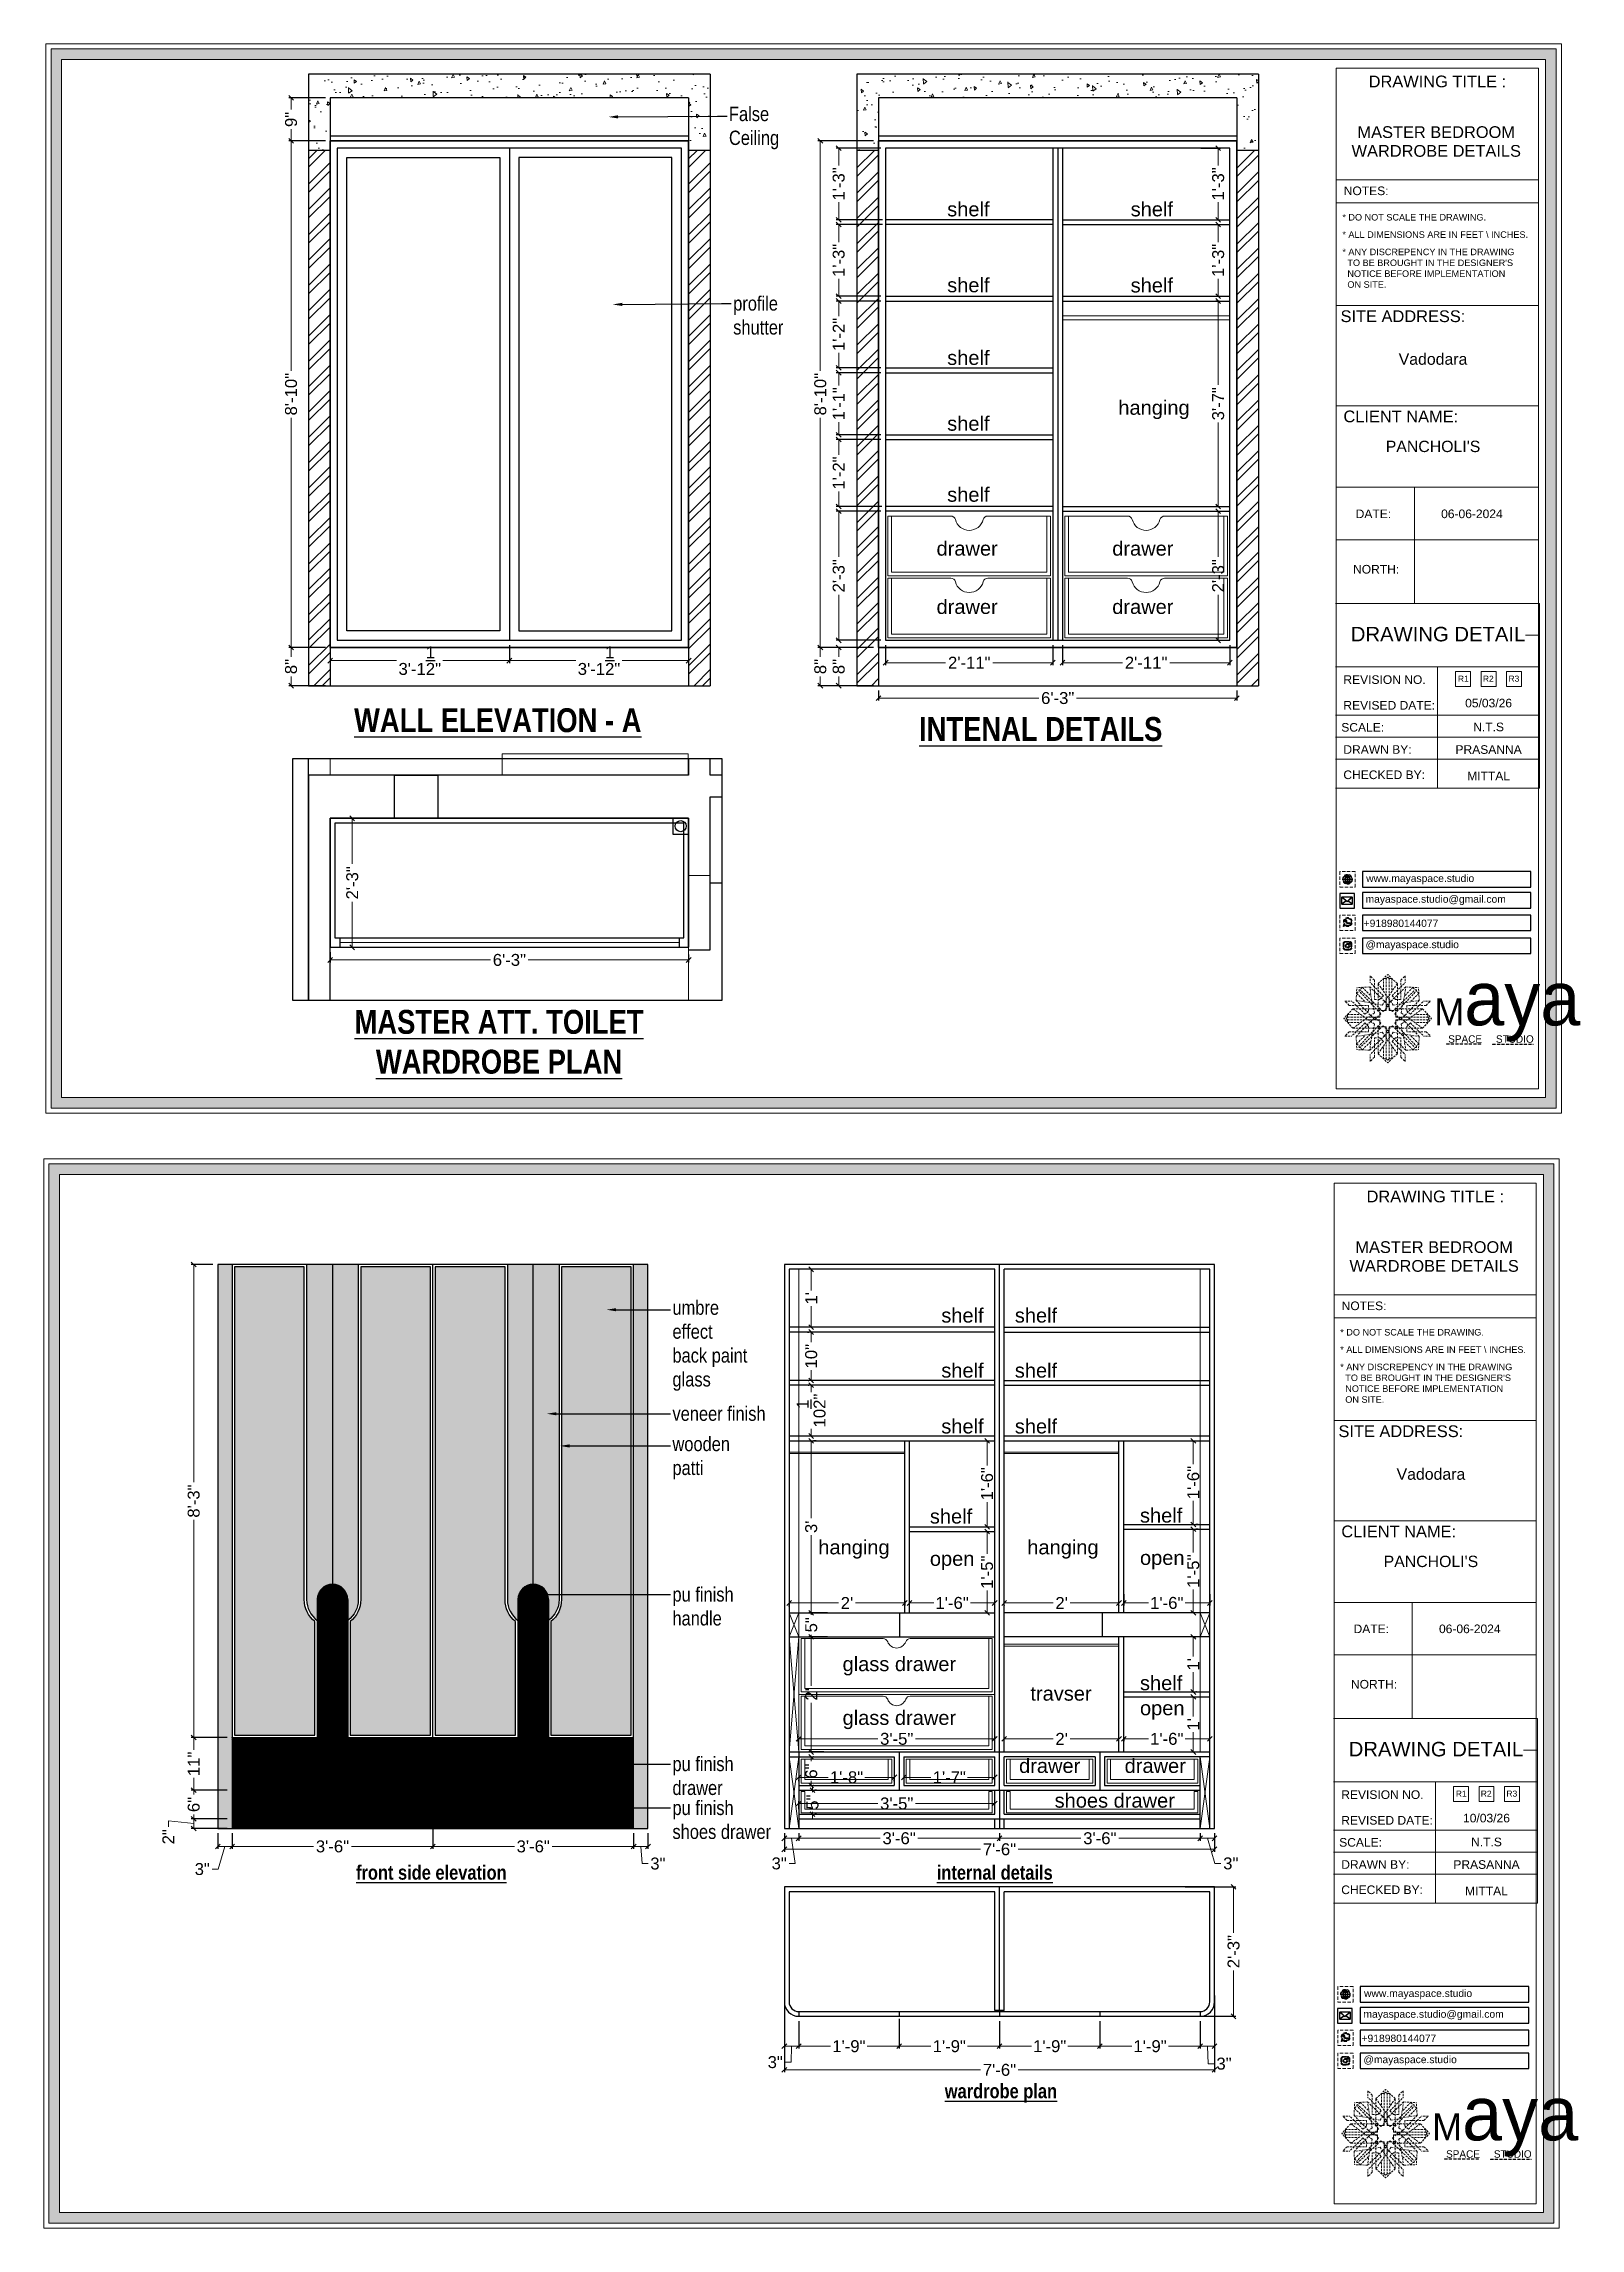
# Model space of a CAD drawing. Header units: millimetres. Extents: x 56222 to 3066687, y -650199 to -121287.
# Drawn here: x 132089.1 to 132410.6, y -184296.9 to -183839.7 of the extents above; entities that cross this region are included whole.
import ezdxf
from ezdxf import colors
from ezdxf.entities.mleader import LeaderData, LeaderLine
from ezdxf.enums import TextEntityAlignment as Align
from ezdxf.math import Vec2, Vec3

# ---------------------------------------------------------------- set-up
doc = ezdxf.new("R2010")
doc.units = ezdxf.units.MM
doc.header["$MEASUREMENT"] = 0
doc.header["$PDMODE"] = 35
doc.linetypes.add('DASHEDX2', pattern=[1.5, 1, -0.5])
doc.layers.get('Defpoints').update_dxf_attribs({"color": 220})
doc.layers.add('AR HATCH-7', color=7, linetype='Continuous')
for name, color, linetype, lineweight in [('COLUMN', 1, 'Continuous', 30), ('dim05', 1, 'Continuous', 13), ('Dimension', 10, 'DASHEDX2', 20), ('FIRST FLOOR', 7, 'Continuous', 9), ('FIRST FLOOR_( PLine )_', 251, 'Continuous', 30), ('FURNITURE', 32, 'Continuous', 9), ('Labelling', 1, 'Continuous', 25), ('NAME PLATE', 7, 'Continuous', 25), ('SECTION ( SLAB PLine )', 104, 'Continuous', 30), ('Text', 7, 'Continuous', 15), ('wall', 7, 'Continuous', 30), ('XX~SLAB ( BEAM )~ ( DIM )', 7, 'Continuous', 9)]:
    doc.layers.add(name, color=color, linetype=linetype, lineweight=lineweight)
doc.layers.add('XX~SLAB ( PLINE )', color=251, linetype='Continuous', plot=False)
doc.styles.add('Arial', font='arial.ttf')
doc.styles.get("Standard").update_dxf_attribs({"font": 'arial.ttf', "height": 6})
doc.styles.add('style4', font='ARIALN.TTF')
doc.dimstyles.new('ISO-25', dxfattribs={"dimtxt": 2.5, "dimasz": 1, "dimexe": 0.5, "dimexo": 1, "dimtad": 0, "dimdec": 1, "dimlunit": 4, "dimtxsty": 'Standard', "dimblk": 'OBLIQUE', "dimcen": 2.5, "dimclrd": 1, "dimclre": 1, "dimclrt": 5, "dimadec": 0, "dimazin": 0, "dimtfac": 1, "dimtdec": 1, "dimtmove": 0, "dimatfit": 3, "dimfxl": 1, "dimlwd": -1, "dimarcsym": 0})
pattern_1 = [(45, (-484.11583, -221.17371), (-0.08838834765, 0.08838834765), [])]

msp = doc.modelspace()

# ---------------------------------------------------------------- texts
at = {"color": 18, "true_color": 0x000000, "char_height": 1.54124, "attachment_point": 1}
for s, width, gutter_width, insert in [('www.mayaspace.studio', 10.35015, 8.658, (132365.782, -184013.584)), ('mayaspace.studio@gmail.com', 6.45714, 5.401, (132365.659, -184017.932)), ('+918980144077', 25.17984, 5.401, (132365.26, -184023.002)), ('@mayaspace.studio', 6.45714, 5.401, (132365.659, -184027.433)), ('www.mayaspace.studio', 10.35015, 8.658, (132365.34, -184246.916, 0.015)), ('mayaspace.studio@gmail.com', 6.45714, 5.401, (132365.218, -184251.264, 0.015)), ('+918980144077', 25.17984, 5.401, (132364.819, -184256.334, 0.015)), ('@mayaspace.studio', 6.45714, 5.401, (132365.218, -184260.765, 0.015))]:
    msp.add_mtext_dynamic_manual_height_columns(s, width=width, gutter_width=gutter_width, heights=[0], dxfattribs=dict(at, insert=insert))
at = {"layer": 'Labelling', "ltscale": 10, "char_height": 3, "width": 47.9166, "attachment_point": 7}
for s, insert in [('\\A1;{\\fArial Greek|b0|i0|c0|p34;shelf}', (132278.132, -183875.877, -0.015)), ('\\A1;{\\fArial Greek|b0|i0|c0|p34;shelf}', (132316.517, -183875.877, -0.015)), ('\\A1;{\\fArial Greek|b0|i0|c0|p34;shelf}', (132278.132, -183891.761, -0.015)), ('\\A1;{\\fArial Greek|b0|i0|c0|p34;shelf}', (132316.517, -183891.801, -0.015)), ('\\A1;{\\fArial Greek|b0|i0|c0|p34;shelf}', (132278.132, -183906.965, -0.015)), ('\\A1;{\\fArial Greek|b0|i0|c0|p34;hanging}', (132313.939, -183918.26, -0.015)), ('\\A1;{\\fArial Greek|b0|i0|c0|p34;shelf}', (132278.132, -183920.73, -0.015)), ('\\A1;{\\fArial Greek|b0|i0|c0|p34;shelf}', (132278.132, -183935.598, -0.015)), ('\\A1;{\\fArial Greek|b0|i0|c0|p34;drawer}', (132275.906, -183946.882, -0.015)), ('\\A1;{\\fArial Greek|b0|i0|c0|p34;drawer}', (132312.659, -183946.882, -0.015)), ('\\A1;{\\fArial Greek|b0|i0|c0|p34;drawer}', (132275.906, -183959.08, -0.015)), ('\\A1;{\\fArial Greek|b0|i0|c0|p34;drawer}', (132312.659, -183959.08, -0.015)), ('\\A1;{\\fArial Greek|b0|i0|c0|p34;shelf}', (132276.901, -184107.366)), ('\\A1;{\\fArial Greek|b0|i0|c0|p34;shelf}', (132292.282, -184107.366)), ('\\A1;{\\fArial Greek|b0|i0|c0|p34;shelf}', (132276.901, -184118.886)), ('\\A1;{\\fArial Greek|b0|i0|c0|p34;shelf}', (132292.282, -184118.886)), ('\\A1;{\\fArial Greek|b0|i0|c0|p34;shelf}', (132276.901, -184130.574)), ('\\A1;{\\fArial Greek|b0|i0|c0|p34;shelf}', (132292.282, -184130.574)), ('\\A1;{\\fArial Greek|b0|i0|c0|p34;shelf}', (132274.507, -184149.42)), ('\\A1;{\\fArial Greek|b0|i0|c0|p34;shelf}', (132318.467, -184149.228)), ('\\A1;{\\fArial Greek|b0|i0|c0|p34;hanging}', (132251.171, -184156.736)), ('\\A1;{\\fArial Greek|b0|i0|c0|p34;hanging}', (132294.894, -184156.736)), ('\\A1;{\\fArial Greek|b0|i0|c0|p34;open}', (132274.507, -184159.14)), ('\\A1;{\\fArial Greek|b0|i0|c0|p34;open}', (132318.467, -184158.948)), ('\\A1;{\\fArial Greek|b0|i0|c0|p34;glass drawer}', (132256.25, -184181.174)), ('\\A1;{\\fArial Greek|b0|i0|c0|p34;shelf}', (132318.467, -184184.297)), ('\\A1;{\\fArial Greek|b0|i0|c0|p34;travser}', (132295.539, -184186.492)), ('\\A1;{\\fArial Greek|b0|i0|c0|p34;glass drawer}', (132256.25, -184192.424)), ('\\A1;{\\fArial Greek|b0|i0|c0|p34;open}', (132318.467, -184190.402)), ('\\A1;{\\fArial Greek|b0|i0|c0|p34;drawer}', (132293.168, -184201.62)), ('\\A1;{\\fArial Greek|b0|i0|c0|p34;drawer}', (132315.259, -184201.62)), ('\\A1;{\\fArial Greek|b0|i0|c0|p34;shoes drawer}', (132300.611, -184208.884))]:
    msp.add_mtext(s, dxfattribs=dict(at, insert=insert))
at = {"layer": 'Labelling', "color": 251, "true_color": 0x636466, "attachment_point": 5, "style": 'style4'}
for s, insert, char_height in [('{\\fArial Narrow|b1|i0|c0|p34;\\LWALL ELEVATION - A}', (132184.112, -183981.304), 5), ('{\\fArial Narrow|b1|i0|c0|p34;\\LINTENAL DETAILS}', (132297.693, -183983.14), 5), ('{\\fArial Narrow|b1|i0|c0|p34;\\LMASTER ATT. TOILET\\PWARDROBE PLAN}', (132184.376, -184048.603), 5), ('{\\fArial Narrow|b1|i0|c0|p34;\\Lfront side elevation}', (132170.211, -184222.428, 0.015), 3), ('{\\fArial Narrow|b1|i0|c0|p34;\\Linternal details}', (132288.079, -184222.428, 0.015), 3), ('{\\fArial Narrow|b1|i0|c0|p34;\\Lwardrobe plan}', (132289.377, -184268.604, 0.015), 3)]:
    msp.add_mtext_dynamic_manual_height_columns(s, width=79.10806, gutter_width=1, heights=[0], dxfattribs=dict(at, insert=insert, char_height=char_height))
at = {"layer": 'NAME PLATE', "style": 'Arial'}
for s, height, p in [('DRAWING TITLE : ', 2.45446, (132381.164, -183848.832)), ('MASTER BEDROOM', 2.45446, (132380.44, -183859.43)), ('WARDROBE DETAILS', 2.45446, (132380.451, -183863.362)), ('NOTES:', 1.8034, (132365.784, -183871.392)), ('SITE ADDRESS:', 2.45446, (132373.48, -183897.959)), ('Vadodara', 2.3727, (132379.775, -183906.891)), ('CLIENT NAME:', 2.45446, (132373.033, -183918.93)), ("PANCHOLI'S", 2.3727, (132379.775, -183925.161)), ('DATE:', 1.8034, (132367.297, -183938.988)), ('06-06-2024', 1.8034, (132387.907, -183938.988)), ('NORTH:', 1.8034, (132367.872, -183950.582)), ('DRAWING DETAIL', 3.03451, (132380.825, -183964.774)), ('REVISION NO.', 1.80343, (132369.625, -183973.681)), ('REVISED DATE: ', 1.80343, (132370.956, -183979.058)), ('SCALE:', 1.8034, (132365.059, -183983.671)), ('DRAWN BY:', 1.8034, (132368.155, -183988.305)), ('PRASANNA', 1.8034, (132391.399, -183988.312)), ('CHECKED BY:', 1.80343, (132369.556, -183993.596)), ('MITTAL', 1.8034, (132391.399, -183993.835)), ('DRAWING TITLE : ', 2.45446, (132380.722, -184082.164, 0.015)), ('MASTER BEDROOM', 2.45446, (132379.999, -184092.762, 0.015)), ('WARDROBE DETAILS', 2.45446, (132380.009, -184096.695, 0.015)), ('NOTES:', 1.8034, (132365.343, -184104.725, 0.015)), ('SITE ADDRESS:', 2.45446, (132373.039, -184131.291, 0.015)), ('Vadodara', 2.3727, (132379.333, -184140.224, 0.015)), ('CLIENT NAME:', 2.45446, (132372.592, -184152.262, 0.015)), ("PANCHOLI'S", 2.3727, (132379.333, -184158.493, 0.015)), ('DATE:', 1.8034, (132366.855, -184172.32, 0.015)), ('06-06-2024', 1.8034, (132387.465, -184172.32, 0.015)), ('NORTH:', 1.8034, (132367.431, -184183.914, 0.015)), ('DRAWING DETAIL', 3.03451, (132380.384, -184198.106, 0.015)), ('REVISION NO.', 1.80343, (132369.184, -184207.014, 0.015)), ('REVISED DATE: ', 1.80343, (132370.514, -184212.391, 0.015)), ('SCALE:', 1.8034, (132364.617, -184217.003, 0.015)), ('DRAWN BY:', 1.8034, (132367.713, -184221.637, 0.015)), ('PRASANNA', 1.8034, (132390.957, -184221.644, 0.015)), ('CHECKED BY:', 1.80343, (132369.114, -184226.928, 0.015)), ('MITTAL', 1.8034, (132390.957, -184227.168, 0.015))]:
    msp.add_text(s, height=height, dxfattribs=at).set_placement(p, align=Align.CENTER)
for s, p in [('R1', (132384.982, -183973.215)), ('R2', (132390.202, -183973.215)), ('R1', (132384.54, -184206.548, 0.015)), ('R2', (132389.761, -184206.548, 0.015))]:
    msp.add_text(s, height=1.2713, dxfattribs=at).set_placement(p)
at = {"layer": 'NAME PLATE', "char_height": 1.36399, "width": 52.69788, "attachment_point": 1, "style": 'Arial'}
for s, insert in [('* DO NOT SCALE THE DRAWING.', (132360.8, -183875.339)), ('* ALL DIMENSIONS ARE IN FEET \\\\ INCHES.', (132360.8, -183878.967)), ("* ANY DISCREPENCY IN THE DRAWING \\P  TO BE BROUGHT IN THE DESIGNER'S\\P  NOTICE BEFORE IMPLEMENTATION \\P  ON SITE.", (132360.8, -183882.594)), ('* DO NOT SCALE THE DRAWING.', (132360.359, -184108.672, 0.015)), ('* ALL DIMENSIONS ARE IN FEET \\\\ INCHES.', (132360.359, -184112.299, 0.015)), ("* ANY DISCREPENCY IN THE DRAWING \\P  TO BE BROUGHT IN THE DESIGNER'S\\P  NOTICE BEFORE IMPLEMENTATION \\P  ON SITE.", (132360.359, -184115.926, 0.015))]:
    msp.add_mtext(s, dxfattribs=dict(at, insert=insert))
at = {"layer": 'NAME PLATE', "lineweight": 0, "attachment_point": 2, "style": 'Arial'}
for s, insert, char_height, width in [('R3', (132396.697, -183971.939), 1.2713, 2.48132), ('05/03/26', (132391.399, -183976.785), 1.8034, 15.62881), ('N.T.S', (132391.399, -183981.777), 1.8034, 3.51981), ('R3', (132396.256, -184205.271, 0.015), 1.2713, 2.48132), ('10/03/26', (132390.957, -184210.117, 0.015), 1.8034, 15.62881), ('N.T.S', (132390.957, -184215.109, 0.015), 1.8034, 3.51981)]:
    msp.add_mtext(s, dxfattribs=dict(at, insert=insert, char_height=char_height, width=width))

# ---------------------------------------------------------------- blocks, each defined once
blk = doc.blocks.new('_Oblique')
at = {"layer": 'wall', "color": 0, "lineweight": -2}
blk.add_line((-0.5, -0.5), (0.5, 0.5), dxfattribs=at)
blk = doc.blocks.new('*D395')
at = {"layer": 'Defpoints', "color": 0, "lineweight": 30, "transparency": 16777216}
for p in [(132244.07, -184247.12), (132247.07, -184252.5), (132247.07, -184258.77)]:
    blk.add_point(p, dxfattribs=at)
at = {"layer": 'dim05', "color": 1, "linetype": 'Continuous', "lineweight": -2, "transparency": 16777216}
for p, q in [((132244.07, -184248.12), (132244.07, -184259.27)), ((132247.07, -184253.5), (132247.07, -184259.27))]:
    blk.add_line(p, q, dxfattribs=at)
at = {"layer": 'dim05', "color": 1, "linetype": 'Continuous', "transparency": 16777216}
for p, q in [((132244.07, -184258.77), (132247.07, -184258.77)), ((132245.57, -184258.77), (132245.47, -184262.1)), ((132245.47, -184262.1), (132244.22, -184262.1))]:
    blk.add_line(p, q, dxfattribs=at)
at = {"layer": 'dim05', "color": 1, "transparency": 16777216, "rotation": 180}
blk.add_blockref('_Oblique', (132244.07, -184258.77), dxfattribs=at)
at = {"layer": 'dim05', "color": 1, "transparency": 16777216}
blk.add_blockref('_Oblique', (132247.07, -184258.77), dxfattribs=at)
at = {"layer": 'dim05', "color": 5, "lineweight": 25, "transparency": 16777216, "insert": (132242.16, -184262.1), "char_height": 2.5, "attachment_point": 5, "style": 'Arial'}
blk.add_mtext('3"', dxfattribs=at)
blk = doc.blocks.new('*D396')
at = {"layer": 'Defpoints', "color": 0, "lineweight": 30, "transparency": 16777216}
for p in [(132247.07, -184252.5), (132268.07, -184252), (132268.07, -184258.77)]:
    blk.add_point(p, dxfattribs=at)
at = {"layer": 'dim05', "color": 1, "linetype": 'Continuous', "lineweight": -2, "transparency": 16777216}
for p, q in [((132247.07, -184253.5), (132247.07, -184259.27)), ((132268.07, -184253), (132268.07, -184259.27))]:
    blk.add_line(p, q, dxfattribs=at)
at = {"layer": 'dim05', "color": 1, "linetype": 'Continuous', "transparency": 16777216}
for p, q in [((132247.07, -184258.77), (132253.74, -184258.77)), ((132268.07, -184258.77), (132261.4, -184258.77))]:
    blk.add_line(p, q, dxfattribs=at)
at = {"layer": 'dim05', "color": 1, "transparency": 16777216, "rotation": 180}
blk.add_blockref('_Oblique', (132247.07, -184258.77), dxfattribs=at)
at = {"layer": 'dim05', "color": 1, "transparency": 16777216}
blk.add_blockref('_Oblique', (132268.07, -184258.77), dxfattribs=at)
at = {"layer": 'dim05', "color": 5, "lineweight": 25, "transparency": 16777216, "insert": (132257.57, -184258.77), "char_height": 2.5, "attachment_point": 5, "style": 'Arial'}
blk.add_mtext('1\'-9"', dxfattribs=at)
blk = doc.blocks.new('*D397')
at = {"layer": 'Defpoints', "color": 0, "lineweight": 30, "transparency": 16777216}
for p in [(132268.07, -184252), (132289.07, -184252.5), (132289.07, -184258.77)]:
    blk.add_point(p, dxfattribs=at)
at = {"layer": 'dim05', "color": 1, "linetype": 'Continuous', "lineweight": -2, "transparency": 16777216}
for p, q in [((132268.07, -184253), (132268.07, -184259.27)), ((132289.07, -184253.5), (132289.07, -184259.27))]:
    blk.add_line(p, q, dxfattribs=at)
at = {"layer": 'dim05', "color": 1, "linetype": 'Continuous', "transparency": 16777216}
for p, q in [((132268.07, -184258.77), (132274.74, -184258.77)), ((132289.07, -184258.77), (132282.4, -184258.77))]:
    blk.add_line(p, q, dxfattribs=at)
at = {"layer": 'dim05', "color": 1, "transparency": 16777216, "rotation": 180}
blk.add_blockref('_Oblique', (132268.07, -184258.77), dxfattribs=at)
at = {"layer": 'dim05', "color": 1, "transparency": 16777216}
blk.add_blockref('_Oblique', (132289.07, -184258.77), dxfattribs=at)
at = {"layer": 'dim05', "color": 5, "lineweight": 25, "transparency": 16777216, "insert": (132278.57, -184258.77), "char_height": 2.5, "attachment_point": 5, "style": 'Arial'}
blk.add_mtext('1\'-9"', dxfattribs=at)
blk = doc.blocks.new('*D398')
at = {"layer": 'Defpoints', "color": 0, "lineweight": 30, "transparency": 16777216}
for p in [(132289.07, -184252.5), (132310.07, -184252.5), (132310.07, -184258.77)]:
    blk.add_point(p, dxfattribs=at)
at = {"layer": 'dim05', "color": 1, "linetype": 'Continuous', "lineweight": -2, "transparency": 16777216}
for p, q in [((132289.07, -184253.5), (132289.07, -184259.27)), ((132310.07, -184253.5), (132310.07, -184259.27))]:
    blk.add_line(p, q, dxfattribs=at)
at = {"layer": 'dim05', "color": 1, "linetype": 'Continuous', "transparency": 16777216}
for p, q in [((132289.07, -184258.77), (132295.74, -184258.77)), ((132310.07, -184258.77), (132303.4, -184258.77))]:
    blk.add_line(p, q, dxfattribs=at)
at = {"layer": 'dim05', "color": 1, "transparency": 16777216, "rotation": 180}
blk.add_blockref('_Oblique', (132289.07, -184258.77), dxfattribs=at)
at = {"layer": 'dim05', "color": 1, "transparency": 16777216}
blk.add_blockref('_Oblique', (132310.07, -184258.77), dxfattribs=at)
at = {"layer": 'dim05', "color": 5, "lineweight": 25, "transparency": 16777216, "insert": (132299.57, -184258.77), "char_height": 2.5, "attachment_point": 5, "style": 'Arial'}
blk.add_mtext('1\'-9"', dxfattribs=at)
blk = doc.blocks.new('*D399')
at = {"layer": 'Defpoints', "color": 0, "lineweight": 30, "transparency": 16777216}
for p in [(132310.07, -184252.5), (132331.07, -184252.5), (132331.07, -184258.77)]:
    blk.add_point(p, dxfattribs=at)
at = {"layer": 'dim05', "color": 1, "linetype": 'Continuous', "lineweight": -2, "transparency": 16777216}
for p, q in [((132310.07, -184253.5), (132310.07, -184259.27)), ((132331.07, -184253.5), (132331.07, -184259.27))]:
    blk.add_line(p, q, dxfattribs=at)
at = {"layer": 'dim05', "color": 1, "linetype": 'Continuous', "transparency": 16777216}
for p, q in [((132310.07, -184258.77), (132316.74, -184258.77)), ((132331.07, -184258.77), (132324.4, -184258.77))]:
    blk.add_line(p, q, dxfattribs=at)
at = {"layer": 'dim05', "color": 1, "transparency": 16777216, "rotation": 180}
blk.add_blockref('_Oblique', (132310.07, -184258.77), dxfattribs=at)
at = {"layer": 'dim05', "color": 1, "transparency": 16777216}
blk.add_blockref('_Oblique', (132331.07, -184258.77), dxfattribs=at)
at = {"layer": 'dim05', "color": 5, "lineweight": 25, "transparency": 16777216, "insert": (132320.57, -184258.77), "char_height": 2.5, "attachment_point": 5, "style": 'Arial'}
blk.add_mtext('1\'-9"', dxfattribs=at)
blk = doc.blocks.new('*D400')
at = {"layer": 'Defpoints', "color": 0, "lineweight": 30, "transparency": 16777216}
for p in [(132334.07, -184249.5), (132331.07, -184252.5), (132334.07, -184258.77)]:
    blk.add_point(p, dxfattribs=at)
at = {"layer": 'dim05', "color": 1, "linetype": 'Continuous', "lineweight": -2, "transparency": 16777216}
for p, q in [((132334.07, -184250.5), (132334.07, -184259.27)), ((132331.07, -184253.5), (132331.07, -184259.27))]:
    blk.add_line(p, q, dxfattribs=at)
at = {"layer": 'dim05', "color": 1, "linetype": 'Continuous', "transparency": 16777216}
for p, q in [((132331.07, -184258.77), (132334.07, -184258.77)), ((132332.57, -184258.77), (132332.74, -184262.42)), ((132332.74, -184262.42), (132333.99, -184262.42))]:
    blk.add_line(p, q, dxfattribs=at)
at = {"layer": 'dim05', "color": 1, "transparency": 16777216, "rotation": 180}
blk.add_blockref('_Oblique', (132331.07, -184258.77), dxfattribs=at)
at = {"layer": 'dim05', "color": 1, "transparency": 16777216}
blk.add_blockref('_Oblique', (132334.07, -184258.77), dxfattribs=at)
at = {"layer": 'dim05', "color": 5, "lineweight": 25, "transparency": 16777216, "insert": (132336.05, -184262.42), "char_height": 2.5, "attachment_point": 5, "style": 'Arial'}
blk.add_mtext('3"', dxfattribs=at)
blk = doc.blocks.new('*D401')
at = {"layer": 'Defpoints', "color": 0, "lineweight": 30, "transparency": 16777216}
for p in [(132326.91, -184225.43), (132338.05, -184225.43), (132326.91, -184252.5)]:
    blk.add_point(p, dxfattribs=at)
at = {"layer": 'dim05', "color": 1, "linetype": 'Continuous', "lineweight": -2, "transparency": 16777216}
for p, q in [((132327.91, -184225.43), (132338.55, -184225.43)), ((132327.91, -184252.5), (132338.55, -184252.5))]:
    blk.add_line(p, q, dxfattribs=at)
at = {"layer": 'dim05', "color": 1, "linetype": 'Continuous', "transparency": 16777216}
for p, q in [((132338.05, -184225.43), (132338.05, -184235)), ((132338.05, -184252.5), (132338.05, -184242.94))]:
    blk.add_line(p, q, dxfattribs=at)
at = {"layer": 'dim05', "color": 1, "transparency": 16777216}
for p, rotation in [((132338.05, -184225.43), 90), ((132338.05, -184252.5), 270)]:
    blk.add_blockref('_Oblique', p, dxfattribs=dict(at, rotation=rotation))
at = {"layer": 'dim05', "color": 5, "lineweight": 25, "transparency": 16777216, "insert": (132338.05, -184238.97), "char_height": 2.5, "attachment_point": 5, "rotation": 90, "style": 'Arial'}
blk.add_mtext('2\'-3"', dxfattribs=at)
blk = doc.blocks.new('*D402')
at = {"layer": 'Defpoints', "color": 0, "lineweight": 30, "transparency": 16777216}
for p in [(132249.69, -184096.18), (132249.69, -184108.31), (132249.69, -184108.31)]:
    blk.add_point(p, dxfattribs=at)
at = {"layer": 'dim05', "color": 1, "linetype": 'Continuous', "transparency": 16777216}
for p, q in [((132249.69, -184096.18), (132249.69, -184100.59)), ((132249.69, -184108.31), (132249.69, -184103.9))]:
    blk.add_line(p, q, dxfattribs=at)
at = {"layer": 'dim05', "color": 1, "linetype": 'Continuous', "lineweight": -2, "transparency": 16777216}
for p, q in [((132250.69, -184096.18), (132250.19, -184096.18)), ((132250.69, -184108.31), (132250.19, -184108.31))]:
    blk.add_line(p, q, dxfattribs=at)
at = {"layer": 'dim05', "color": 1, "transparency": 16777216}
for p, rotation in [((132249.69, -184096.18), 90), ((132249.69, -184108.31), 270)]:
    blk.add_blockref('_Oblique', p, dxfattribs=dict(at, rotation=rotation))
at = {"layer": 'dim05', "color": 5, "lineweight": 25, "transparency": 16777216, "insert": (132249.69, -184102.24), "char_height": 2.5, "attachment_point": 5, "rotation": 90, "style": 'Arial'}
blk.add_mtext("1'", dxfattribs=at)
blk = doc.blocks.new('*D403')
at = {"layer": 'Defpoints', "color": 0, "lineweight": 30, "transparency": 16777216}
for p in [(132249.94, -184109.31), (132249.69, -184119.43), (132250.06, -184119.43)]:
    blk.add_point(p, dxfattribs=at)
at = {"layer": 'dim05', "color": 1, "linetype": 'Continuous', "lineweight": -2, "transparency": 16777216}
for p, q in [((132248.94, -184109.31), (132249.19, -184109.31)), ((132249.06, -184119.43), (132249.19, -184119.43))]:
    blk.add_line(p, q, dxfattribs=at)
at = {"layer": 'dim05', "color": 1, "linetype": 'Continuous', "transparency": 16777216}
for p, q in [((132249.69, -184109.31), (132249.69, -184111.45)), ((132249.69, -184119.43), (132249.69, -184117.28))]:
    blk.add_line(p, q, dxfattribs=at)
at = {"layer": 'dim05', "color": 1, "transparency": 16777216}
for p, rotation in [((132249.69, -184109.31), 90), ((132249.69, -184119.43), 270)]:
    blk.add_blockref('_Oblique', p, dxfattribs=dict(at, rotation=rotation))
at = {"layer": 'dim05', "color": 5, "lineweight": 25, "transparency": 16777216, "insert": (132249.69, -184114.37), "char_height": 2.5, "attachment_point": 5, "rotation": 90, "style": 'Arial'}
blk.add_mtext('10"', dxfattribs=at)
blk = doc.blocks.new('*D404')
at = {"layer": 'Defpoints', "color": 0, "lineweight": 30, "transparency": 16777216}
for p in [(132250.06, -184120.43), (132249.69, -184131.06), (132250.06, -184131.06)]:
    blk.add_point(p, dxfattribs=at)
at = {"layer": 'dim05', "color": 1, "linetype": 'Continuous', "lineweight": -2, "transparency": 16777216}
for p, q in [((132249.06, -184120.43), (132249.19, -184120.43)), ((132249.06, -184131.06), (132249.19, -184131.06))]:
    blk.add_line(p, q, dxfattribs=at)
at = {"layer": 'dim05', "color": 1, "linetype": 'Continuous', "transparency": 16777216}
for p, q in [((132249.69, -184120.43), (132249.69, -184121.92)), ((132249.69, -184131.06), (132249.69, -184129.57))]:
    blk.add_line(p, q, dxfattribs=at)
at = {"layer": 'dim05', "color": 1, "transparency": 16777216}
for p, rotation in [((132249.69, -184120.43), 90), ((132249.69, -184131.06), 270)]:
    blk.add_blockref('_Oblique', p, dxfattribs=dict(at, rotation=rotation))
at = {"layer": 'dim05', "color": 5, "lineweight": 25, "transparency": 16777216, "insert": (132249.69, -184125.74), "char_height": 2.5, "attachment_point": 5, "rotation": 90, "style": 'Arial'}
blk.add_mtext('10{\\H1x;\\S1/2;}"', dxfattribs=at)
blk = doc.blocks.new('*D405')
at = {"layer": 'Defpoints', "color": 0, "lineweight": 30, "transparency": 16777216}
for p in [(132249.69, -184132.06), (132249.61, -184168.07), (132249.69, -184168.07)]:
    blk.add_point(p, dxfattribs=at)
at = {"layer": 'dim05', "color": 1, "linetype": 'Continuous', "transparency": 16777216}
for p, q in [((132249.69, -184132.06), (132249.69, -184148.29)), ((132249.69, -184168.07), (132249.69, -184151.84))]:
    blk.add_line(p, q, dxfattribs=at)
at = {"layer": 'dim05', "color": 1, "linetype": 'Continuous', "lineweight": -2, "transparency": 16777216}
for p, q in [((132250.69, -184132.06), (132250.19, -184132.06)), ((132250.61, -184168.07), (132250.19, -184168.07))]:
    blk.add_line(p, q, dxfattribs=at)
at = {"layer": 'dim05', "color": 1, "transparency": 16777216}
for p, rotation in [((132249.69, -184132.06), 90), ((132249.69, -184168.07), 270)]:
    blk.add_blockref('_Oblique', p, dxfattribs=dict(at, rotation=rotation))
at = {"layer": 'dim05', "color": 5, "lineweight": 25, "transparency": 16777216, "insert": (132249.69, -184150.07), "char_height": 2.5, "attachment_point": 5, "rotation": 90, "style": 'Arial'}
blk.add_mtext("3'", dxfattribs=at)
blk = doc.blocks.new('*D406')
at = {"layer": 'Defpoints', "color": 0, "lineweight": 30, "transparency": 16777216}
for p in [(132254.09, -184168.07), (132249.69, -184173.07), (132254.09, -184173.07)]:
    blk.add_point(p, dxfattribs=at)
at = {"layer": 'dim05', "color": 1, "linetype": 'Continuous', "lineweight": -2, "transparency": 16777216}
for p, q in [((132253.09, -184168.07), (132249.19, -184168.07)), ((132253.09, -184173.07), (132249.19, -184173.07))]:
    blk.add_line(p, q, dxfattribs=at)
at = {"layer": 'dim05', "color": 1, "linetype": 'Continuous', "transparency": 16777216}
for p, q in [((132249.69, -184168.07), (132249.69, -184167.07)), ((132249.69, -184168.07), (132249.69, -184168.51)), ((132249.69, -184173.07), (132249.69, -184172.64)), ((132249.69, -184173.07), (132249.69, -184174.07))]:
    blk.add_line(p, q, dxfattribs=at)
at = {"layer": 'dim05', "color": 1, "transparency": 16777216}
for p, rotation in [((132249.69, -184168.07), 270), ((132249.69, -184173.07), 90)]:
    blk.add_blockref('_Oblique', p, dxfattribs=dict(at, rotation=rotation))
at = {"layer": 'dim05', "color": 5, "lineweight": 25, "transparency": 16777216, "insert": (132249.69, -184170.57), "char_height": 2.5, "attachment_point": 5, "rotation": 90, "style": 'Arial'}
blk.add_mtext('5"', dxfattribs=at)
blk = doc.blocks.new('*D407')
at = {"layer": 'Defpoints', "color": 0, "lineweight": 30, "transparency": 16777216}
for p in [(132253.32, -184173.07), (132249.69, -184197.18), (132253.32, -184197.18)]:
    blk.add_point(p, dxfattribs=at)
at = {"layer": 'dim05', "color": 1, "linetype": 'Continuous', "lineweight": -2, "transparency": 16777216}
for p, q in [((132252.32, -184173.07), (132249.19, -184173.07)), ((132252.32, -184197.18), (132249.19, -184197.18))]:
    blk.add_line(p, q, dxfattribs=at)
at = {"layer": 'dim05', "color": 1, "linetype": 'Continuous', "transparency": 16777216}
for p, q in [((132249.69, -184173.07), (132249.69, -184183.33)), ((132249.69, -184197.18), (132249.69, -184186.92))]:
    blk.add_line(p, q, dxfattribs=at)
at = {"layer": 'dim05', "color": 1, "transparency": 16777216}
for p, rotation in [((132249.69, -184173.07), 90), ((132249.69, -184197.18), 270)]:
    blk.add_blockref('_Oblique', p, dxfattribs=dict(at, rotation=rotation))
at = {"layer": 'dim05', "color": 5, "lineweight": 25, "transparency": 16777216, "insert": (132249.69, -184185.13), "char_height": 2.5, "attachment_point": 5, "rotation": 90, "style": 'Arial'}
blk.add_mtext("2'", dxfattribs=at)
blk = doc.blocks.new('*D408')
at = {"layer": 'Defpoints', "color": 0, "lineweight": 30, "transparency": 16777216}
for p in [(132245.07, -184165.71), (132269.25, -184164.55), (132269.25, -184166.01)]:
    blk.add_point(p, dxfattribs=at)
at = {"layer": 'dim05', "color": 1, "linetype": 'Continuous', "transparency": 16777216}
for p, q in [((132245.07, -184166.01), (132255.36, -184166.01)), ((132269.25, -184166.01), (132258.95, -184166.01))]:
    blk.add_line(p, q, dxfattribs=at)
at = {"layer": 'dim05', "color": 1, "linetype": 'Continuous', "lineweight": -2, "transparency": 16777216}
for p, q in [((132245.07, -184166.71), (132245.07, -184166.51)), ((132269.25, -184165.55), (132269.25, -184166.51))]:
    blk.add_line(p, q, dxfattribs=at)
at = {"layer": 'dim05', "color": 1, "transparency": 16777216, "rotation": 180}
blk.add_blockref('_Oblique', (132245.07, -184166.01), dxfattribs=at)
at = {"layer": 'dim05', "color": 1, "transparency": 16777216}
blk.add_blockref('_Oblique', (132269.25, -184166.01), dxfattribs=at)
at = {"layer": 'dim05', "color": 5, "lineweight": 25, "transparency": 16777216, "insert": (132257.16, -184166.01), "char_height": 2.5, "attachment_point": 5, "style": 'Arial'}
blk.add_mtext("2'", dxfattribs=at)
blk = doc.blocks.new('*D409')
at = {"layer": 'Defpoints', "color": 0, "lineweight": 30, "transparency": 16777216}
for p in [(132270.25, -184165.92), (132288.07, -184165.92), (132288.07, -184166.01)]:
    blk.add_point(p, dxfattribs=at)
at = {"layer": 'dim05', "color": 1, "linetype": 'Continuous', "transparency": 16777216}
for p, q in [((132270.25, -184166.01), (132275.33, -184166.01)), ((132288.07, -184166.01), (132282.99, -184166.01))]:
    blk.add_line(p, q, dxfattribs=at)
at = {"layer": 'dim05', "color": 1, "linetype": 'Continuous', "lineweight": -2, "transparency": 16777216}
for p, q in [((132270.25, -184166.92), (132270.25, -184166.51)), ((132288.07, -184166.92), (132288.07, -184166.51))]:
    blk.add_line(p, q, dxfattribs=at)
at = {"layer": 'dim05', "color": 1, "transparency": 16777216, "rotation": 180}
blk.add_blockref('_Oblique', (132270.25, -184166.01), dxfattribs=at)
at = {"layer": 'dim05', "color": 1, "transparency": 16777216}
blk.add_blockref('_Oblique', (132288.07, -184166.01), dxfattribs=at)
at = {"layer": 'dim05', "color": 5, "lineweight": 25, "transparency": 16777216, "insert": (132279.16, -184166.01), "char_height": 2.5, "attachment_point": 5, "style": 'Arial'}
blk.add_mtext('1\'-6"', dxfattribs=at)
blk = doc.blocks.new('*D410')
at = {"layer": 'Defpoints', "color": 0, "lineweight": 30, "transparency": 16777216}
for p in [(132290.07, -184165.49), (132314.07, -184165.49), (132314.07, -184166.01)]:
    blk.add_point(p, dxfattribs=at)
at = {"layer": 'dim05', "color": 1, "linetype": 'Continuous', "transparency": 16777216}
for p, q in [((132290.07, -184166.01), (132300.27, -184166.01)), ((132314.07, -184166.01), (132303.86, -184166.01))]:
    blk.add_line(p, q, dxfattribs=at)
at = {"layer": 'dim05', "color": 1, "linetype": 'Continuous', "lineweight": -2, "transparency": 16777216}
for p, q in [((132290.07, -184166.49), (132290.07, -184166.51)), ((132314.07, -184166.49), (132314.07, -184166.51))]:
    blk.add_line(p, q, dxfattribs=at)
at = {"layer": 'dim05', "color": 1, "transparency": 16777216, "rotation": 180}
blk.add_blockref('_Oblique', (132290.07, -184166.01), dxfattribs=at)
at = {"layer": 'dim05', "color": 1, "transparency": 16777216}
blk.add_blockref('_Oblique', (132314.07, -184166.01), dxfattribs=at)
at = {"layer": 'dim05', "color": 5, "lineweight": 25, "transparency": 16777216, "insert": (132302.07, -184166.01), "char_height": 2.5, "attachment_point": 5, "style": 'Arial'}
blk.add_mtext("2'", dxfattribs=at)
blk = doc.blocks.new('*D411')
at = {"layer": 'Defpoints', "color": 0, "lineweight": 30, "transparency": 16777216}
for p in [(132315.07, -184163.18), (132333.07, -184163.18), (132333.07, -184166.01)]:
    blk.add_point(p, dxfattribs=at)
at = {"layer": 'dim05', "color": 1, "linetype": 'Continuous', "lineweight": -2, "transparency": 16777216}
for p, q in [((132315.07, -184164.18), (132315.07, -184166.51)), ((132333.07, -184164.18), (132333.07, -184166.51))]:
    blk.add_line(p, q, dxfattribs=at)
at = {"layer": 'dim05', "color": 1, "linetype": 'Continuous', "transparency": 16777216}
for p, q in [((132315.07, -184166.01), (132320.24, -184166.01)), ((132333.07, -184166.01), (132327.9, -184166.01))]:
    blk.add_line(p, q, dxfattribs=at)
at = {"layer": 'dim05', "color": 1, "transparency": 16777216, "rotation": 180}
blk.add_blockref('_Oblique', (132315.07, -184166.01), dxfattribs=at)
at = {"layer": 'dim05', "color": 1, "transparency": 16777216}
blk.add_blockref('_Oblique', (132333.07, -184166.01), dxfattribs=at)
at = {"layer": 'dim05', "color": 5, "lineweight": 25, "transparency": 16777216, "insert": (132324.07, -184166.01), "char_height": 2.5, "attachment_point": 5, "style": 'Arial'}
blk.add_mtext('1\'-6"', dxfattribs=at)
blk = doc.blocks.new('*D412')
at = {"layer": 'Defpoints', "color": 0, "lineweight": 30, "transparency": 16777216}
for p in [(132285.88, -184151.07), (132286.48, -184151.07), (132285.88, -184168.07)]:
    blk.add_point(p, dxfattribs=at)
at = {"layer": 'dim05', "color": 1, "linetype": 'Continuous', "transparency": 16777216}
for p, q in [((132286.48, -184151.07), (132286.48, -184155.74)), ((132286.48, -184168.07), (132286.48, -184163.4))]:
    blk.add_line(p, q, dxfattribs=at)
at = {"layer": 'dim05', "color": 1, "linetype": 'Continuous', "lineweight": -2, "transparency": 16777216}
for p, q in [((132286.88, -184151.07), (132286.98, -184151.07)), ((132286.88, -184168.07), (132286.98, -184168.07))]:
    blk.add_line(p, q, dxfattribs=at)
at = {"layer": 'dim05', "color": 1, "transparency": 16777216}
for p, rotation in [((132286.48, -184151.07), 90), ((132286.48, -184168.07), 270)]:
    blk.add_blockref('_Oblique', p, dxfattribs=dict(at, rotation=rotation))
at = {"layer": 'dim05', "color": 5, "lineweight": 25, "transparency": 16777216, "insert": (132286.48, -184159.57), "char_height": 2.5, "attachment_point": 5, "rotation": 90, "style": 'Arial'}
blk.add_mtext('1\'-5"', dxfattribs=at)
blk = doc.blocks.new('*D413')
at = {"layer": 'Defpoints', "color": 0, "lineweight": 30, "transparency": 16777216}
for p in [(132285.07, -184132.06), (132286.48, -184132.06), (132285.07, -184150.07)]:
    blk.add_point(p, dxfattribs=at)
at = {"layer": 'dim05', "color": 1, "linetype": 'Continuous', "lineweight": -2, "transparency": 16777216}
for p, q in [((132286.07, -184132.06), (132286.98, -184132.06)), ((132286.07, -184150.07), (132286.98, -184150.07))]:
    blk.add_line(p, q, dxfattribs=at)
at = {"layer": 'dim05', "color": 1, "linetype": 'Continuous', "transparency": 16777216}
for p, q in [((132286.48, -184132.06), (132286.48, -184137.23)), ((132286.48, -184150.07), (132286.48, -184144.89))]:
    blk.add_line(p, q, dxfattribs=at)
at = {"layer": 'dim05', "color": 1, "transparency": 16777216}
for p, rotation in [((132286.48, -184132.06), 90), ((132286.48, -184150.07), 270)]:
    blk.add_blockref('_Oblique', p, dxfattribs=dict(at, rotation=rotation))
at = {"layer": 'dim05', "color": 5, "lineweight": 25, "transparency": 16777216, "insert": (132286.48, -184141.06), "char_height": 2.5, "attachment_point": 5, "rotation": 90, "style": 'Arial'}
blk.add_mtext('1\'-6"', dxfattribs=at)
blk = doc.blocks.new('*D414')
at = {"layer": 'Defpoints', "color": 0, "lineweight": 30, "transparency": 16777216}
for p in [(132290.07, -184195.27), (132314.07, -184194.45), (132314.07, -184195.27)]:
    blk.add_point(p, dxfattribs=at)
at = {"layer": 'dim05', "color": 1, "linetype": 'Continuous', "lineweight": -2, "transparency": 16777216}
for p, q in [((132290.07, -184194.27), (132290.07, -184193.95)), ((132314.07, -184194.27), (132314.07, -184193.95))]:
    blk.add_line(p, q, dxfattribs=at)
at = {"layer": 'dim05', "color": 1, "linetype": 'Continuous', "transparency": 16777216}
for p, q in [((132290.07, -184194.45), (132300.27, -184194.45)), ((132314.07, -184194.45), (132303.86, -184194.45))]:
    blk.add_line(p, q, dxfattribs=at)
at = {"layer": 'dim05', "color": 1, "transparency": 16777216, "rotation": 180}
blk.add_blockref('_Oblique', (132290.07, -184194.45), dxfattribs=at)
at = {"layer": 'dim05', "color": 1, "transparency": 16777216}
blk.add_blockref('_Oblique', (132314.07, -184194.45), dxfattribs=at)
at = {"layer": 'dim05', "color": 5, "lineweight": 25, "transparency": 16777216, "insert": (132302.07, -184194.45), "char_height": 2.5, "attachment_point": 5, "style": 'Arial'}
blk.add_mtext("2'", dxfattribs=at)
blk = doc.blocks.new('*D415')
at = {"layer": 'Defpoints', "color": 0, "lineweight": 30, "transparency": 16777216}
for p in [(132315.07, -184193.37), (132333.07, -184193.96), (132333.07, -184194.45)]:
    blk.add_point(p, dxfattribs=at)
at = {"layer": 'dim05', "color": 1, "linetype": 'Continuous', "lineweight": -2, "transparency": 16777216}
for p, q in [((132315.07, -184194.37), (132315.07, -184194.95)), ((132333.07, -184194.96), (132333.07, -184194.95))]:
    blk.add_line(p, q, dxfattribs=at)
at = {"layer": 'dim05', "color": 1, "linetype": 'Continuous', "transparency": 16777216}
for p, q in [((132315.07, -184194.45), (132320.24, -184194.45)), ((132333.07, -184194.45), (132327.9, -184194.45))]:
    blk.add_line(p, q, dxfattribs=at)
at = {"layer": 'dim05', "color": 1, "transparency": 16777216, "rotation": 180}
blk.add_blockref('_Oblique', (132315.07, -184194.45), dxfattribs=at)
at = {"layer": 'dim05', "color": 1, "transparency": 16777216}
blk.add_blockref('_Oblique', (132333.07, -184194.45), dxfattribs=at)
at = {"layer": 'dim05', "color": 5, "lineweight": 25, "transparency": 16777216, "insert": (132324.07, -184194.45), "char_height": 2.5, "attachment_point": 5, "style": 'Arial'}
blk.add_mtext('1\'-6"', dxfattribs=at)
blk = doc.blocks.new('*D416')
at = {"layer": 'Defpoints', "color": 0, "lineweight": 30, "transparency": 16777216}
for p in [(132247.07, -184195.03), (132288.07, -184194.45), (132288.07, -184194.89)]:
    blk.add_point(p, dxfattribs=at)
at = {"layer": 'dim05', "color": 1, "linetype": 'Continuous', "lineweight": -2, "transparency": 16777216}
for p, q in [((132247.07, -184194.03), (132247.07, -184193.95)), ((132288.07, -184193.89), (132288.07, -184193.95))]:
    blk.add_line(p, q, dxfattribs=at)
at = {"layer": 'dim05', "color": 1, "linetype": 'Continuous', "transparency": 16777216}
for p, q in [((132247.07, -184194.45), (132263.62, -184194.45)), ((132288.07, -184194.45), (132271.51, -184194.45))]:
    blk.add_line(p, q, dxfattribs=at)
at = {"layer": 'dim05', "color": 1, "transparency": 16777216, "rotation": 180}
blk.add_blockref('_Oblique', (132247.07, -184194.45), dxfattribs=at)
at = {"layer": 'dim05', "color": 1, "transparency": 16777216}
blk.add_blockref('_Oblique', (132288.07, -184194.45), dxfattribs=at)
at = {"layer": 'dim05', "color": 5, "lineweight": 25, "transparency": 16777216, "insert": (132267.57, -184194.45), "char_height": 2.5, "attachment_point": 5, "style": 'Arial'}
blk.add_mtext('3\'-5"', dxfattribs=at)
blk = doc.blocks.new('*D417')
at = {"layer": 'Defpoints', "color": 0, "lineweight": 30, "transparency": 16777216}
for p in [(132329.62, -184185.63), (132330.02, -184185.63), (132330.02, -184197.18)]:
    blk.add_point(p, dxfattribs=at)
at = {"layer": 'dim05', "color": 1, "linetype": 'Continuous', "lineweight": -2, "transparency": 16777216}
for p, q in [((132329.02, -184185.63), (132329.12, -184185.63)), ((132329.02, -184197.18), (132329.12, -184197.18))]:
    blk.add_line(p, q, dxfattribs=at)
at = {"layer": 'dim05', "color": 1, "linetype": 'Continuous', "transparency": 16777216}
for p, q in [((132329.62, -184185.63), (132329.62, -184189.75)), ((132329.62, -184197.18), (132329.62, -184193.06))]:
    blk.add_line(p, q, dxfattribs=at)
at = {"layer": 'dim05', "color": 1, "transparency": 16777216}
for p, rotation in [((132329.62, -184185.63), 90), ((132329.62, -184197.18), 270)]:
    blk.add_blockref('_Oblique', p, dxfattribs=dict(at, rotation=rotation))
at = {"layer": 'dim05', "color": 5, "lineweight": 25, "transparency": 16777216, "insert": (132329.62, -184191.4), "char_height": 2.5, "attachment_point": 5, "rotation": 90, "style": 'Arial'}
blk.add_mtext("1'", dxfattribs=at)
blk = doc.blocks.new('*D418')
at = {"layer": 'Defpoints', "color": 0, "lineweight": 30, "transparency": 16777216}
for p in [(132328.94, -184173.07), (132329.62, -184173.07), (132329.26, -184184.63)]:
    blk.add_point(p, dxfattribs=at)
at = {"layer": 'dim05', "color": 1, "linetype": 'Continuous', "transparency": 16777216}
for p, q in [((132329.62, -184173.07), (132329.62, -184177.19)), ((132329.62, -184184.63), (132329.62, -184180.51))]:
    blk.add_line(p, q, dxfattribs=at)
at = {"layer": 'dim05', "color": 1, "linetype": 'Continuous', "lineweight": -2, "transparency": 16777216}
for p, q in [((132329.94, -184173.07), (132330.12, -184173.07)), ((132330.26, -184184.63), (132330.12, -184184.63))]:
    blk.add_line(p, q, dxfattribs=at)
at = {"layer": 'dim05', "color": 1, "transparency": 16777216}
for p, rotation in [((132329.62, -184173.07), 90), ((132329.62, -184184.63), 270)]:
    blk.add_blockref('_Oblique', p, dxfattribs=dict(at, rotation=rotation))
at = {"layer": 'dim05', "color": 5, "lineweight": 25, "transparency": 16777216, "insert": (132329.62, -184178.85), "char_height": 2.5, "attachment_point": 5, "rotation": 90, "style": 'Arial'}
blk.add_mtext("1'", dxfattribs=at)
blk = doc.blocks.new('*D419')
at = {"layer": 'Defpoints', "color": 0, "lineweight": 30, "transparency": 16777216}
for p in [(132329.62, -184150.57), (132329.62, -184150.57), (132329.62, -184168.07)]:
    blk.add_point(p, dxfattribs=at)
at = {"layer": 'dim05', "color": 1, "linetype": 'Continuous', "transparency": 16777216}
for p, q in [((132329.62, -184150.57), (132329.62, -184155.44)), ((132329.62, -184168.07), (132329.62, -184163.2))]:
    blk.add_line(p, q, dxfattribs=at)
at = {"layer": 'dim05', "color": 1, "linetype": 'Continuous', "lineweight": -2, "transparency": 16777216}
for p, q in [((132330.62, -184150.57), (132330.12, -184150.57)), ((132330.62, -184168.07), (132330.12, -184168.07))]:
    blk.add_line(p, q, dxfattribs=at)
at = {"layer": 'dim05', "color": 1, "transparency": 16777216}
for p, rotation in [((132329.62, -184150.57), 90), ((132329.62, -184168.07), 270)]:
    blk.add_blockref('_Oblique', p, dxfattribs=dict(at, rotation=rotation))
at = {"layer": 'dim05', "color": 5, "lineweight": 25, "transparency": 16777216, "insert": (132329.62, -184159.32), "char_height": 2.5, "attachment_point": 5, "rotation": 90, "style": 'Arial'}
blk.add_mtext("1'-5''", dxfattribs=at)
blk = doc.blocks.new('*D420')
at = {"layer": 'Defpoints', "color": 0, "lineweight": 30, "transparency": 16777216}
for p in [(132329.62, -184132.06), (132330.08, -184132.06), (132329.62, -184149.57)]:
    blk.add_point(p, dxfattribs=at)
at = {"layer": 'dim05', "color": 1, "linetype": 'Continuous', "lineweight": -2, "transparency": 16777216}
for p, q in [((132329.08, -184132.06), (132329.12, -184132.06)), ((132330.62, -184149.57), (132330.12, -184149.57))]:
    blk.add_line(p, q, dxfattribs=at)
at = {"layer": 'dim05', "color": 1, "linetype": 'Continuous', "transparency": 16777216}
for p, q in [((132329.62, -184132.06), (132329.62, -184136.98)), ((132329.62, -184149.57), (132329.62, -184144.64))]:
    blk.add_line(p, q, dxfattribs=at)
at = {"layer": 'dim05', "color": 1, "transparency": 16777216}
for p, rotation in [((132329.62, -184132.06), 90), ((132329.62, -184149.57), 270)]:
    blk.add_blockref('_Oblique', p, dxfattribs=dict(at, rotation=rotation))
at = {"layer": 'dim05', "color": 5, "lineweight": 25, "transparency": 16777216, "insert": (132329.62, -184140.81), "char_height": 2.5, "attachment_point": 5, "rotation": 90, "style": 'Arial'}
blk.add_mtext('1\'-6"', dxfattribs=at)
blk = doc.blocks.new('*D421')
at = {"layer": 'Defpoints', "color": 0, "lineweight": 30, "transparency": 16777216}
for p in [(132288.07, -184207.98), (132247.07, -184210.18), (132288.07, -184210.18)]:
    blk.add_point(p, dxfattribs=at)
at = {"layer": 'dim05', "color": 1, "linetype": 'Continuous', "lineweight": -2, "transparency": 16777216}
for p, q in [((132247.07, -184209.18), (132247.07, -184207.48)), ((132288.07, -184209.18), (132288.07, -184207.48))]:
    blk.add_line(p, q, dxfattribs=at)
at = {"layer": 'dim05', "color": 1, "linetype": 'Continuous', "transparency": 16777216}
for p, q in [((132247.07, -184207.98), (132263.62, -184207.98)), ((132288.07, -184207.98), (132271.51, -184207.98))]:
    blk.add_line(p, q, dxfattribs=at)
at = {"layer": 'dim05', "color": 1, "transparency": 16777216, "rotation": 180}
blk.add_blockref('_Oblique', (132247.07, -184207.98), dxfattribs=at)
at = {"layer": 'dim05', "color": 1, "transparency": 16777216}
blk.add_blockref('_Oblique', (132288.07, -184207.98), dxfattribs=at)
at = {"layer": 'dim05', "color": 5, "lineweight": 25, "transparency": 16777216, "insert": (132267.57, -184207.98), "char_height": 2.5, "attachment_point": 5, "style": 'Arial'}
blk.add_mtext('3\'-5"', dxfattribs=at)
blk = doc.blocks.new('*D422')
at = {"layer": 'Defpoints', "color": 0, "lineweight": 30, "transparency": 16777216}
for p in [(132249.25, -184198.18), (132249.25, -184204.18), (132249.69, -184204.18)]:
    blk.add_point(p, dxfattribs=at)
at = {"layer": 'dim05', "color": 1, "linetype": 'Continuous', "transparency": 16777216}
for p, q in [((132249.69, -184198.18), (132249.69, -184199.11)), ((132249.69, -184204.18), (132249.69, -184203.25))]:
    blk.add_line(p, q, dxfattribs=at)
at = {"layer": 'dim05', "color": 1, "linetype": 'Continuous', "lineweight": -2, "transparency": 16777216}
for p, q in [((132250.25, -184198.18), (132250.19, -184198.18)), ((132250.25, -184204.18), (132250.19, -184204.18))]:
    blk.add_line(p, q, dxfattribs=at)
at = {"layer": 'dim05', "color": 1, "transparency": 16777216}
for p, rotation in [((132249.69, -184198.18), 90), ((132249.69, -184204.18), 270)]:
    blk.add_blockref('_Oblique', p, dxfattribs=dict(at, rotation=rotation))
at = {"layer": 'dim05', "color": 5, "lineweight": 25, "transparency": 16777216, "insert": (132249.69, -184201.18), "char_height": 2.5, "attachment_point": 5, "rotation": 90, "style": 'Arial'}
blk.add_mtext('6"', dxfattribs=at)
blk = doc.blocks.new('*D423')
at = {"layer": 'Defpoints', "color": 0, "lineweight": 30, "transparency": 16777216}
for p in [(132247.07, -184202.3), (132267.07, -184202.3), (132267.07, -184202.5)]:
    blk.add_point(p, dxfattribs=at)
at = {"layer": 'dim05', "color": 1, "linetype": 'Continuous', "transparency": 16777216}
for p, q in [((132247.07, -184202.5), (132253.24, -184202.5)), ((132267.07, -184202.5), (132260.9, -184202.5))]:
    blk.add_line(p, q, dxfattribs=at)
at = {"layer": 'dim05', "color": 1, "linetype": 'Continuous', "lineweight": -2, "transparency": 16777216}
for p, q in [((132247.07, -184203.3), (132247.07, -184203)), ((132267.07, -184203.3), (132267.07, -184203))]:
    blk.add_line(p, q, dxfattribs=at)
at = {"layer": 'dim05', "color": 1, "transparency": 16777216, "rotation": 180}
blk.add_blockref('_Oblique', (132247.07, -184202.5), dxfattribs=at)
at = {"layer": 'dim05', "color": 1, "transparency": 16777216}
blk.add_blockref('_Oblique', (132267.07, -184202.5), dxfattribs=at)
at = {"layer": 'dim05', "color": 5, "lineweight": 25, "transparency": 16777216, "insert": (132257.07, -184202.5), "char_height": 2.5, "attachment_point": 5, "style": 'Arial'}
blk.add_mtext('1\'-8"', dxfattribs=at)
blk = doc.blocks.new('*D424')
at = {"layer": 'Defpoints', "color": 0, "lineweight": 30, "transparency": 16777216}
for p in [(132269.07, -184202.01), (132288.07, -184202.01), (132288.07, -184202.5)]:
    blk.add_point(p, dxfattribs=at)
at = {"layer": 'dim05', "color": 1, "linetype": 'Continuous', "transparency": 16777216}
for p, q in [((132269.07, -184202.5), (132274.74, -184202.5)), ((132288.07, -184202.5), (132282.4, -184202.5))]:
    blk.add_line(p, q, dxfattribs=at)
at = {"layer": 'dim05', "color": 1, "linetype": 'Continuous', "lineweight": -2, "transparency": 16777216}
for p, q in [((132269.07, -184203.01), (132269.07, -184203)), ((132288.07, -184203.01), (132288.07, -184203))]:
    blk.add_line(p, q, dxfattribs=at)
at = {"layer": 'dim05', "color": 1, "transparency": 16777216, "rotation": 180}
blk.add_blockref('_Oblique', (132269.07, -184202.5), dxfattribs=at)
at = {"layer": 'dim05', "color": 1, "transparency": 16777216}
blk.add_blockref('_Oblique', (132288.07, -184202.5), dxfattribs=at)
at = {"layer": 'dim05', "color": 5, "lineweight": 25, "transparency": 16777216, "insert": (132278.57, -184202.5), "char_height": 2.5, "attachment_point": 5, "style": 'Arial'}
blk.add_mtext('1\'-7"', dxfattribs=at)
blk = doc.blocks.new('*D425')
at = {"layer": 'Defpoints', "color": 0, "lineweight": 30, "transparency": 16777216}
for p in [(132249.78, -184205.18), (132249.78, -184210.18), (132249.96, -184210.18)]:
    blk.add_point(p, dxfattribs=at)
at = {"layer": 'dim05', "color": 1, "linetype": 'Continuous', "transparency": 16777216}
for p, q in [((132249.96, -184205.18), (132249.96, -184204.18)), ((132249.96, -184205.18), (132249.96, -184205.62)), ((132249.96, -184210.18), (132249.96, -184209.74)), ((132249.96, -184210.18), (132249.96, -184211.18))]:
    blk.add_line(p, q, dxfattribs=at)
at = {"layer": 'dim05', "color": 1, "linetype": 'Continuous', "lineweight": -2, "transparency": 16777216}
for p, q in [((132250.78, -184205.18), (132250.46, -184205.18)), ((132250.78, -184210.18), (132250.46, -184210.18))]:
    blk.add_line(p, q, dxfattribs=at)
at = {"layer": 'dim05', "color": 1, "transparency": 16777216}
for p, rotation in [((132249.96, -184205.18), 270), ((132249.96, -184210.18), 90)]:
    blk.add_blockref('_Oblique', p, dxfattribs=dict(at, rotation=rotation))
at = {"layer": 'dim05', "color": 5, "lineweight": 25, "transparency": 16777216, "insert": (132249.96, -184207.68), "char_height": 2.5, "attachment_point": 5, "rotation": 90, "style": 'Arial'}
blk.add_mtext('5"', dxfattribs=at)
blk = doc.blocks.new('*D426')
at = {"layer": 'Defpoints', "color": 0, "lineweight": 30, "transparency": 16777216}
for p in [(132128.53, -184213.18), (132170.53, -184211.18), (132170.53, -184216.96)]:
    blk.add_point(p, dxfattribs=at)
at = {"layer": 'dim05', "color": 1, "linetype": 'Continuous', "lineweight": -2, "transparency": 16777216}
for p, q in [((132128.53, -184214.18), (132128.53, -184217.46)), ((132170.53, -184212.18), (132170.53, -184217.46))]:
    blk.add_line(p, q, dxfattribs=at)
at = {"layer": 'dim05', "color": 1, "linetype": 'Continuous', "transparency": 16777216}
for p, q in [((132128.53, -184216.96), (132145.59, -184216.96)), ((132170.53, -184216.96), (132153.48, -184216.96))]:
    blk.add_line(p, q, dxfattribs=at)
at = {"layer": 'dim05', "color": 1, "transparency": 16777216, "rotation": 180}
blk.add_blockref('_Oblique', (132128.53, -184216.96), dxfattribs=at)
at = {"layer": 'dim05', "color": 1, "transparency": 16777216}
blk.add_blockref('_Oblique', (132170.53, -184216.96), dxfattribs=at)
at = {"layer": 'dim05', "color": 5, "lineweight": 25, "transparency": 16777216, "insert": (132149.53, -184216.96), "char_height": 2.5, "attachment_point": 5, "style": 'Arial'}
blk.add_mtext('3\'-6"', dxfattribs=at)
blk = doc.blocks.new('*D427')
at = {"layer": 'Defpoints', "color": 0, "lineweight": 30, "transparency": 16777216}
for p in [(132170.53, -184211.18), (132212.53, -184213.18), (132212.53, -184216.96)]:
    blk.add_point(p, dxfattribs=at)
at = {"layer": 'dim05', "color": 1, "linetype": 'Continuous', "lineweight": -2, "transparency": 16777216}
for p, q in [((132170.53, -184212.18), (132170.53, -184217.46)), ((132212.53, -184214.18), (132212.53, -184217.46))]:
    blk.add_line(p, q, dxfattribs=at)
at = {"layer": 'dim05', "color": 1, "linetype": 'Continuous', "transparency": 16777216}
for p, q in [((132170.53, -184216.96), (132187.59, -184216.96)), ((132212.53, -184216.96), (132195.48, -184216.96))]:
    blk.add_line(p, q, dxfattribs=at)
at = {"layer": 'dim05', "color": 1, "transparency": 16777216, "rotation": 180}
blk.add_blockref('_Oblique', (132170.53, -184216.96), dxfattribs=at)
at = {"layer": 'dim05', "color": 1, "transparency": 16777216}
blk.add_blockref('_Oblique', (132212.53, -184216.96), dxfattribs=at)
at = {"layer": 'dim05', "color": 5, "lineweight": 25, "transparency": 16777216, "insert": (132191.53, -184216.96), "char_height": 2.5, "attachment_point": 5, "style": 'Arial'}
blk.add_mtext('3\'-6"', dxfattribs=at)
blk = doc.blocks.new('*D428')
at = {"layer": 'Defpoints', "color": 0, "lineweight": 30, "transparency": 16777216}
for p in [(132212.53, -184213.18), (132215.53, -184213.18), (132215.53, -184216.96)]:
    blk.add_point(p, dxfattribs=at)
at = {"layer": 'dim05', "color": 1, "linetype": 'Continuous', "lineweight": -2, "transparency": 16777216}
for p, q in [((132212.53, -184214.18), (132212.53, -184217.46)), ((132215.53, -184214.18), (132215.53, -184217.46))]:
    blk.add_line(p, q, dxfattribs=at)
at = {"layer": 'dim05', "color": 1, "linetype": 'Continuous', "transparency": 16777216}
for p, q in [((132212.53, -184216.96), (132215.53, -184216.96)), ((132214.03, -184216.96), (132214.3, -184220.55)), ((132214.3, -184220.55), (132215.55, -184220.55))]:
    blk.add_line(p, q, dxfattribs=at)
at = {"layer": 'dim05', "color": 1, "transparency": 16777216, "rotation": 180}
blk.add_blockref('_Oblique', (132212.53, -184216.96), dxfattribs=at)
at = {"layer": 'dim05', "color": 1, "transparency": 16777216}
blk.add_blockref('_Oblique', (132215.53, -184216.96), dxfattribs=at)
at = {"layer": 'dim05', "color": 5, "lineweight": 25, "transparency": 16777216, "insert": (132217.61, -184220.55), "char_height": 2.5, "attachment_point": 5, "style": 'Arial'}
blk.add_mtext('3"', dxfattribs=at)
blk = doc.blocks.new('*D429')
at = {"layer": 'Defpoints', "color": 0, "lineweight": 30, "transparency": 16777216}
for p in [(132125.53, -184213.18), (132128.53, -184213.18), (132125.53, -184216.96)]:
    blk.add_point(p, dxfattribs=at)
at = {"layer": 'dim05', "color": 1, "linetype": 'Continuous', "lineweight": -2, "transparency": 16777216}
for p, q in [((132125.53, -184214.18), (132125.53, -184217.46)), ((132128.53, -184214.18), (132128.53, -184217.46))]:
    blk.add_line(p, q, dxfattribs=at)
at = {"layer": 'dim05', "color": 1, "linetype": 'Continuous', "transparency": 16777216}
for p, q in [((132128.53, -184216.96), (132125.53, -184216.96)), ((132127.03, -184216.96), (132125.6, -184221.7)), ((132125.6, -184221.7), (132124.35, -184221.7))]:
    blk.add_line(p, q, dxfattribs=at)
at = {"layer": 'dim05', "color": 1, "transparency": 16777216, "rotation": 180}
blk.add_blockref('_Oblique', (132125.53, -184216.96), dxfattribs=at)
at = {"layer": 'dim05', "color": 1, "transparency": 16777216}
blk.add_blockref('_Oblique', (132128.53, -184216.96), dxfattribs=at)
at = {"layer": 'dim05', "color": 5, "lineweight": 25, "transparency": 16777216, "insert": (132122.29, -184221.7), "char_height": 2.5, "attachment_point": 5, "style": 'Arial'}
blk.add_mtext('3"', dxfattribs=at)
blk = doc.blocks.new('*D430')
at = {"layer": 'Defpoints', "color": 0, "lineweight": 30, "transparency": 16777216}
for p in [(132120.5, -184211.18), (132128.53, -184211.18), (132128.53, -184213.18)]:
    blk.add_point(p, dxfattribs=at)
at = {"layer": 'dim05', "color": 1, "linetype": 'Continuous', "transparency": 16777216}
for p, q in [((132120.5, -184212.18), (132115.2, -184211.6)), ((132115.2, -184211.6), (132115.2, -184212.85)), ((132120.5, -184213.18), (132120.5, -184211.18))]:
    blk.add_line(p, q, dxfattribs=at)
at = {"layer": 'dim05', "color": 1, "linetype": 'Continuous', "lineweight": -2, "transparency": 16777216}
for p, q in [((132127.53, -184211.18), (132120, -184211.18)), ((132127.53, -184213.18), (132120, -184213.18))]:
    blk.add_line(p, q, dxfattribs=at)
at = {"layer": 'dim05', "color": 1, "transparency": 16777216}
for p, rotation in [((132120.5, -184211.18), 90), ((132120.5, -184213.18), 270)]:
    blk.add_blockref('_Oblique', p, dxfattribs=dict(at, rotation=rotation))
at = {"layer": 'dim05', "color": 5, "lineweight": 25, "transparency": 16777216, "insert": (132115.2, -184214.93), "char_height": 2.5, "attachment_point": 5, "rotation": 90, "style": 'Arial'}
blk.add_mtext('2"', dxfattribs=at)
blk = doc.blocks.new('*D431')
at = {"layer": 'Defpoints', "color": 0, "lineweight": 30, "transparency": 16777216}
for p in [(132120.5, -184205.18), (132128.53, -184205.18), (132128.53, -184211.18)]:
    blk.add_point(p, dxfattribs=at)
at = {"layer": 'dim05', "color": 1, "linetype": 'Continuous', "lineweight": -2, "transparency": 16777216}
for p, q in [((132127.53, -184205.18), (132120, -184205.18)), ((132127.53, -184211.18), (132120, -184211.18))]:
    blk.add_line(p, q, dxfattribs=at)
at = {"layer": 'dim05', "color": 1, "linetype": 'Continuous', "transparency": 16777216}
for p, q in [((132120.5, -184205.18), (132120.5, -184206.11)), ((132120.5, -184211.18), (132120.5, -184210.25))]:
    blk.add_line(p, q, dxfattribs=at)
at = {"layer": 'dim05', "color": 1, "transparency": 16777216}
for p, rotation in [((132120.5, -184205.18), 90), ((132120.5, -184211.18), 270)]:
    blk.add_blockref('_Oblique', p, dxfattribs=dict(at, rotation=rotation))
at = {"layer": 'dim05', "color": 5, "lineweight": 25, "transparency": 16777216, "insert": (132120.5, -184208.18), "char_height": 2.5, "attachment_point": 5, "rotation": 90, "style": 'Arial'}
blk.add_mtext('6"', dxfattribs=at)
blk = doc.blocks.new('*D432')
at = {"layer": 'Defpoints', "color": 0, "lineweight": 30, "transparency": 16777216}
for p in [(132120.5, -184194.18), (132128.53, -184194.18), (132128.53, -184205.18)]:
    blk.add_point(p, dxfattribs=at)
at = {"layer": 'dim05', "color": 1, "linetype": 'Continuous', "lineweight": -2, "transparency": 16777216}
for p, q in [((132127.53, -184194.18), (132120, -184194.18)), ((132127.53, -184205.18), (132120, -184205.18))]:
    blk.add_line(p, q, dxfattribs=at)
at = {"layer": 'dim05', "color": 1, "linetype": 'Continuous', "transparency": 16777216}
for p, q in [((132120.5, -184194.18), (132120.5, -184196.77)), ((132120.5, -184205.18), (132120.5, -184202.6))]:
    blk.add_line(p, q, dxfattribs=at)
at = {"layer": 'dim05', "color": 1, "transparency": 16777216}
for p, rotation in [((132120.5, -184194.18), 90), ((132120.5, -184205.18), 270)]:
    blk.add_blockref('_Oblique', p, dxfattribs=dict(at, rotation=rotation))
at = {"layer": 'dim05', "color": 5, "lineweight": 25, "transparency": 16777216, "insert": (132120.5, -184199.68), "char_height": 2.5, "attachment_point": 5, "rotation": 90, "style": 'Arial'}
blk.add_mtext('11"', dxfattribs=at)
blk = doc.blocks.new('*D433')
at = {"layer": 'Defpoints', "color": 0, "lineweight": 30, "transparency": 16777216}
for p in [(132120.5, -184095.18), (132125.53, -184095.18), (132128.53, -184194.18)]:
    blk.add_point(p, dxfattribs=at)
at = {"layer": 'dim05', "color": 1, "linetype": 'Continuous', "lineweight": -2, "transparency": 16777216}
for p, q in [((132124.53, -184095.18), (132120, -184095.18)), ((132127.53, -184194.18), (132120, -184194.18))]:
    blk.add_line(p, q, dxfattribs=at)
at = {"layer": 'dim05', "color": 1, "linetype": 'Continuous', "transparency": 16777216}
for p, q in [((132120.5, -184095.18), (132120.5, -184140.73)), ((132120.5, -184194.18), (132120.5, -184148.63))]:
    blk.add_line(p, q, dxfattribs=at)
at = {"layer": 'dim05', "color": 1, "transparency": 16777216}
for p, rotation in [((132120.5, -184095.18), 90), ((132120.5, -184194.18), 270)]:
    blk.add_blockref('_Oblique', p, dxfattribs=dict(at, rotation=rotation))
at = {"layer": 'dim05', "color": 5, "lineweight": 25, "transparency": 16777216, "insert": (132120.5, -184144.68), "char_height": 2.5, "attachment_point": 5, "rotation": 90, "style": 'Arial'}
blk.add_mtext('8\'-3"', dxfattribs=at)
blk = doc.blocks.new('*D458')
at = {"layer": 'Defpoints', "color": 0, "lineweight": 30, "transparency": 16777216}
for p in [(132255.44, -183966.05), (132263.75, -183966.05), (132263.75, -183974.05)]:
    blk.add_point(p, dxfattribs=at)
at = {"layer": 'dim05', "color": 1, "linetype": 'Continuous', "lineweight": -2, "transparency": 16777216}
for p, q in [((132262.75, -183966.05), (132254.94, -183966.05)), ((132262.75, -183974.05), (132254.94, -183974.05))]:
    blk.add_line(p, q, dxfattribs=at)
at = {"layer": 'dim05', "color": 1, "linetype": 'Continuous', "transparency": 16777216}
for p, q in [((132255.44, -183966.05), (132255.44, -183967.98)), ((132255.44, -183974.05), (132255.44, -183972.11))]:
    blk.add_line(p, q, dxfattribs=at)
at = {"layer": 'dim05', "color": 1, "transparency": 16777216}
for p, rotation in [((132255.44, -183966.05), 90), ((132255.44, -183974.05), 270)]:
    blk.add_blockref('_Oblique', p, dxfattribs=dict(at, rotation=rotation))
at = {"layer": 'dim05', "color": 5, "lineweight": 25, "transparency": 16777216, "insert": (132255.44, -183970.05), "char_height": 2.5, "attachment_point": 5, "rotation": 90, "style": 'Arial'}
blk.add_mtext('8"', dxfattribs=at)
blk = doc.blocks.new('*D459')
at = {"layer": 'Defpoints', "color": 0, "lineweight": 30, "transparency": 16777216}
for p in [(132255.44, -183937.55), (132265.25, -183937.55), (132265.25, -183964.55)]:
    blk.add_point(p, dxfattribs=at)
at = {"layer": 'dim05', "color": 1, "linetype": 'Continuous', "lineweight": -2, "transparency": 16777216}
for p, q in [((132264.25, -183937.55), (132254.94, -183937.55)), ((132264.25, -183964.55), (132254.94, -183964.55))]:
    blk.add_line(p, q, dxfattribs=at)
at = {"layer": 'dim05', "color": 1, "linetype": 'Continuous', "transparency": 16777216}
for p, q in [((132255.44, -183937.55), (132255.44, -183947.08)), ((132255.44, -183964.55), (132255.44, -183955.02))]:
    blk.add_line(p, q, dxfattribs=at)
at = {"layer": 'dim05', "color": 1, "transparency": 16777216}
for p, rotation in [((132255.44, -183937.55), 90), ((132255.44, -183964.55), 270)]:
    blk.add_blockref('_Oblique', p, dxfattribs=dict(at, rotation=rotation))
at = {"layer": 'dim05', "color": 5, "lineweight": 25, "transparency": 16777216, "insert": (132255.44, -183951.05), "char_height": 2.5, "attachment_point": 5, "rotation": 90, "style": 'Arial'}
blk.add_mtext('2\'-3"', dxfattribs=at)
blk = doc.blocks.new('*D460')
at = {"layer": 'Defpoints', "color": 0, "lineweight": 30, "transparency": 16777216}
for p in [(132255.44, -183922.55), (132265.25, -183922.55), (132265.48, -183936.55)]:
    blk.add_point(p, dxfattribs=at)
at = {"layer": 'dim05', "color": 1, "linetype": 'Continuous', "lineweight": -2, "transparency": 16777216}
for p, q in [((132264.25, -183922.55), (132254.94, -183922.55)), ((132264.48, -183936.55), (132254.94, -183936.55))]:
    blk.add_line(p, q, dxfattribs=at)
at = {"layer": 'dim05', "color": 1, "linetype": 'Continuous', "transparency": 16777216}
for p, q in [((132255.44, -183922.55), (132255.44, -183925.72)), ((132255.44, -183936.55), (132255.44, -183933.38))]:
    blk.add_line(p, q, dxfattribs=at)
at = {"layer": 'dim05', "color": 1, "transparency": 16777216}
for p, rotation in [((132255.44, -183922.55), 90), ((132255.44, -183936.55), 270)]:
    blk.add_blockref('_Oblique', p, dxfattribs=dict(at, rotation=rotation))
at = {"layer": 'dim05', "color": 5, "lineweight": 25, "transparency": 16777216, "insert": (132255.44, -183929.55), "char_height": 2.5, "attachment_point": 5, "rotation": 90, "style": 'Arial'}
blk.add_mtext('1\'-2"', dxfattribs=at)
blk = doc.blocks.new('*D461')
at = {"layer": 'Defpoints', "color": 0, "lineweight": 30, "transparency": 16777216}
for p in [(132255.44, -183908.55), (132265.25, -183908.55), (132265.25, -183921.55)]:
    blk.add_point(p, dxfattribs=at)
at = {"layer": 'dim05', "color": 1, "linetype": 'Continuous', "lineweight": -2, "transparency": 16777216}
for p, q in [((132264.25, -183908.55), (132254.94, -183908.55)), ((132264.25, -183921.55), (132254.94, -183921.55))]:
    blk.add_line(p, q, dxfattribs=at)
at = {"layer": 'dim05', "color": 1, "linetype": 'Continuous', "transparency": 16777216}
for p, q in [((132255.44, -183908.55), (132255.44, -183911.22)), ((132255.44, -183921.55), (132255.44, -183918.88))]:
    blk.add_line(p, q, dxfattribs=at)
at = {"layer": 'dim05', "color": 1, "transparency": 16777216}
for p, rotation in [((132255.44, -183908.55), 90), ((132255.44, -183921.55), 270)]:
    blk.add_blockref('_Oblique', p, dxfattribs=dict(at, rotation=rotation))
at = {"layer": 'dim05', "color": 5, "lineweight": 25, "transparency": 16777216, "insert": (132255.44, -183915.05), "char_height": 2.5, "attachment_point": 5, "rotation": 90, "style": 'Arial'}
blk.add_mtext('1\'-1"', dxfattribs=at)
blk = doc.blocks.new('*D462')
at = {"layer": 'Defpoints', "color": 0, "lineweight": 30, "transparency": 16777216}
for p in [(132255.44, -183893.55), (132265.25, -183893.55), (132265.25, -183907.55)]:
    blk.add_point(p, dxfattribs=at)
at = {"layer": 'dim05', "color": 1, "linetype": 'Continuous', "lineweight": -2, "transparency": 16777216}
for p, q in [((132264.25, -183893.55), (132254.94, -183893.55)), ((132264.25, -183907.55), (132254.94, -183907.55))]:
    blk.add_line(p, q, dxfattribs=at)
at = {"layer": 'dim05', "color": 1, "linetype": 'Continuous', "transparency": 16777216}
for p, q in [((132255.44, -183893.55), (132255.44, -183896.72)), ((132255.44, -183907.55), (132255.44, -183904.38))]:
    blk.add_line(p, q, dxfattribs=at)
at = {"layer": 'dim05', "color": 1, "transparency": 16777216}
for p, rotation in [((132255.44, -183893.55), 90), ((132255.44, -183907.55), 270)]:
    blk.add_blockref('_Oblique', p, dxfattribs=dict(at, rotation=rotation))
at = {"layer": 'dim05', "color": 5, "lineweight": 25, "transparency": 16777216, "insert": (132255.44, -183900.55), "char_height": 2.5, "attachment_point": 5, "rotation": 90, "style": 'Arial'}
blk.add_mtext('1\'-2"', dxfattribs=at)
blk = doc.blocks.new('*D463')
at = {"layer": 'Defpoints', "color": 0, "lineweight": 30, "transparency": 16777216}
for p in [(132255.44, -183877.55), (132265.62, -183877.55), (132265.25, -183892.55)]:
    blk.add_point(p, dxfattribs=at)
at = {"layer": 'dim05', "color": 1, "linetype": 'Continuous', "lineweight": -2, "transparency": 16777216}
for p, q in [((132264.62, -183877.55), (132254.94, -183877.55)), ((132264.25, -183892.55), (132254.94, -183892.55))]:
    blk.add_line(p, q, dxfattribs=at)
at = {"layer": 'dim05', "color": 1, "linetype": 'Continuous', "transparency": 16777216}
for p, q in [((132255.44, -183877.55), (132255.44, -183881.22)), ((132255.44, -183892.55), (132255.44, -183888.88))]:
    blk.add_line(p, q, dxfattribs=at)
at = {"layer": 'dim05', "color": 1, "transparency": 16777216}
for p, rotation in [((132255.44, -183877.55), 90), ((132255.44, -183892.55), 270)]:
    blk.add_blockref('_Oblique', p, dxfattribs=dict(at, rotation=rotation))
at = {"layer": 'dim05', "color": 5, "lineweight": 25, "transparency": 16777216, "insert": (132255.44, -183885.05), "char_height": 2.5, "attachment_point": 5, "rotation": 90, "style": 'Arial'}
blk.add_mtext('1\'-3"', dxfattribs=at)
blk = doc.blocks.new('*D464')
at = {"layer": 'Defpoints', "color": 0, "lineweight": 30, "transparency": 16777216}
for p in [(132255.44, -183861.55), (132265.25, -183861.55), (132265.62, -183876.55)]:
    blk.add_point(p, dxfattribs=at)
at = {"layer": 'dim05', "color": 1, "linetype": 'Continuous', "lineweight": -2, "transparency": 16777216}
for p, q in [((132264.25, -183861.55), (132254.94, -183861.55)), ((132264.62, -183876.55), (132254.94, -183876.55))]:
    blk.add_line(p, q, dxfattribs=at)
at = {"layer": 'dim05', "color": 1, "linetype": 'Continuous', "transparency": 16777216}
for p, q in [((132255.44, -183861.55), (132255.44, -183865.22)), ((132255.44, -183876.55), (132255.44, -183872.88))]:
    blk.add_line(p, q, dxfattribs=at)
at = {"layer": 'dim05', "color": 1, "transparency": 16777216}
for p, rotation in [((132255.44, -183861.55), 90), ((132255.44, -183876.55), 270)]:
    blk.add_blockref('_Oblique', p, dxfattribs=dict(at, rotation=rotation))
at = {"layer": 'dim05', "color": 5, "lineweight": 25, "transparency": 16777216, "insert": (132255.44, -183869.05), "char_height": 2.5, "attachment_point": 5, "rotation": 90, "style": 'Arial'}
blk.add_mtext('1\'-3"', dxfattribs=at)
blk = doc.blocks.new('*D465')
at = {"layer": 'Defpoints', "color": 0, "lineweight": 30, "transparency": 16777216}
for p in [(132251.59, -183966.05), (132263.75, -183966.05), (132263.75, -183974.05)]:
    blk.add_point(p, dxfattribs=at)
at = {"layer": 'dim05', "color": 1, "linetype": 'Continuous', "lineweight": -2, "transparency": 16777216}
for p, q in [((132262.75, -183966.05), (132251.09, -183966.05)), ((132262.75, -183974.05), (132251.09, -183974.05))]:
    blk.add_line(p, q, dxfattribs=at)
at = {"layer": 'dim05', "color": 1, "linetype": 'Continuous', "transparency": 16777216}
for p, q in [((132251.59, -183966.05), (132251.59, -183967.98)), ((132251.59, -183974.05), (132251.59, -183972.11))]:
    blk.add_line(p, q, dxfattribs=at)
at = {"layer": 'dim05', "color": 1, "transparency": 16777216}
for p, rotation in [((132251.59, -183966.05), 90), ((132251.59, -183974.05), 270)]:
    blk.add_blockref('_Oblique', p, dxfattribs=dict(at, rotation=rotation))
at = {"layer": 'dim05', "color": 5, "lineweight": 25, "transparency": 16777216, "insert": (132251.59, -183970.05), "char_height": 2.5, "attachment_point": 5, "rotation": 90, "style": 'Arial'}
blk.add_mtext('8"', dxfattribs=at)
blk = doc.blocks.new('*D466')
at = {"layer": 'Defpoints', "color": 0, "lineweight": 30, "transparency": 16777216}
for p in [(132251.59, -183860.05), (132263.75, -183860.05), (132263.75, -183966.05)]:
    blk.add_point(p, dxfattribs=at)
at = {"layer": 'dim05', "color": 1, "linetype": 'Continuous', "lineweight": -2, "transparency": 16777216}
for p, q in [((132262.75, -183860.05), (132251.09, -183860.05)), ((132262.75, -183966.05), (132251.09, -183966.05))]:
    blk.add_line(p, q, dxfattribs=at)
at = {"layer": 'dim05', "color": 1, "linetype": 'Continuous', "transparency": 16777216}
for p, q in [((132251.59, -183860.05), (132251.59, -183908.13)), ((132251.59, -183966.05), (132251.59, -183917.97))]:
    blk.add_line(p, q, dxfattribs=at)
at = {"layer": 'dim05', "color": 1, "transparency": 16777216}
for p, rotation in [((132251.59, -183860.05), 90), ((132251.59, -183966.05), 270)]:
    blk.add_blockref('_Oblique', p, dxfattribs=dict(at, rotation=rotation))
at = {"layer": 'dim05', "color": 5, "lineweight": 25, "transparency": 16777216, "insert": (132251.59, -183913.05), "char_height": 2.5, "attachment_point": 5, "rotation": 90, "style": 'Arial'}
blk.add_mtext('8\'-10"', dxfattribs=at)
blk = doc.blocks.new('*D467')
at = {"layer": 'Defpoints', "color": 0, "lineweight": 30, "transparency": 16777216}
for p in [(132265.25, -183964.55), (132300.25, -183964.55), (132300.25, -183969.24)]:
    blk.add_point(p, dxfattribs=at)
at = {"layer": 'dim05', "color": 1, "linetype": 'Continuous', "lineweight": -2, "transparency": 16777216}
for p, q in [((132265.25, -183965.55), (132265.25, -183969.74)), ((132300.25, -183965.55), (132300.25, -183969.74))]:
    blk.add_line(p, q, dxfattribs=at)
at = {"layer": 'dim05', "color": 1, "linetype": 'Continuous', "transparency": 16777216}
for p, q in [((132265.25, -183969.24), (132277.81, -183969.24)), ((132300.25, -183969.24), (132287.69, -183969.24))]:
    blk.add_line(p, q, dxfattribs=at)
at = {"layer": 'dim05', "color": 1, "transparency": 16777216, "rotation": 180}
blk.add_blockref('_Oblique', (132265.25, -183969.24), dxfattribs=at)
at = {"layer": 'dim05', "color": 1, "transparency": 16777216}
blk.add_blockref('_Oblique', (132300.25, -183969.24), dxfattribs=at)
at = {"layer": 'dim05', "color": 5, "lineweight": 25, "transparency": 16777216, "insert": (132282.75, -183969.24), "char_height": 2.5, "attachment_point": 5, "style": 'Arial'}
blk.add_mtext('2\'-11"', dxfattribs=at)
blk = doc.blocks.new('*D468')
at = {"layer": 'Defpoints', "color": 0, "lineweight": 30, "transparency": 16777216}
for p in [(132302.25, -183964.55), (132337.25, -183964.55), (132337.25, -183969.24)]:
    blk.add_point(p, dxfattribs=at)
at = {"layer": 'dim05', "color": 1, "linetype": 'Continuous', "lineweight": -2, "transparency": 16777216}
for p, q in [((132302.25, -183965.55), (132302.25, -183969.74)), ((132337.25, -183965.55), (132337.25, -183969.74))]:
    blk.add_line(p, q, dxfattribs=at)
at = {"layer": 'dim05', "color": 1, "linetype": 'Continuous', "transparency": 16777216}
for p, q in [((132302.25, -183969.24), (132314.81, -183969.24)), ((132337.25, -183969.24), (132324.69, -183969.24))]:
    blk.add_line(p, q, dxfattribs=at)
at = {"layer": 'dim05', "color": 1, "transparency": 16777216, "rotation": 180}
blk.add_blockref('_Oblique', (132302.25, -183969.24), dxfattribs=at)
at = {"layer": 'dim05', "color": 1, "transparency": 16777216}
blk.add_blockref('_Oblique', (132337.25, -183969.24), dxfattribs=at)
at = {"layer": 'dim05', "color": 5, "lineweight": 25, "transparency": 16777216, "insert": (132319.75, -183969.24), "char_height": 2.5, "attachment_point": 5, "style": 'Arial'}
blk.add_mtext('2\'-11"', dxfattribs=at)
blk = doc.blocks.new('*D469')
at = {"layer": 'Defpoints', "color": 0, "lineweight": 30, "transparency": 16777216}
for p in [(132263.75, -183974.05), (132338.75, -183974.05), (132338.75, -183976.65)]:
    blk.add_point(p, dxfattribs=at)
at = {"layer": 'dim05', "color": 1, "linetype": 'Continuous', "lineweight": -2, "transparency": 16777216}
for p, q in [((132263.75, -183975.05), (132263.75, -183977.15)), ((132338.75, -183975.05), (132338.75, -183977.15))]:
    blk.add_line(p, q, dxfattribs=at)
at = {"layer": 'dim05', "color": 1, "linetype": 'Continuous', "transparency": 16777216}
for p, q in [((132263.75, -183976.65), (132297.29, -183976.65)), ((132338.75, -183976.65), (132305.2, -183976.65))]:
    blk.add_line(p, q, dxfattribs=at)
at = {"layer": 'dim05', "color": 1, "transparency": 16777216, "rotation": 180}
blk.add_blockref('_Oblique', (132263.75, -183976.65), dxfattribs=at)
at = {"layer": 'dim05', "color": 1, "transparency": 16777216}
blk.add_blockref('_Oblique', (132338.75, -183976.65), dxfattribs=at)
at = {"layer": 'dim05', "color": 5, "lineweight": 25, "transparency": 16777216, "insert": (132301.25, -183976.65), "char_height": 2.5, "attachment_point": 5, "style": 'Arial'}
blk.add_mtext('6\'-3"', dxfattribs=at)
blk = doc.blocks.new('*D470')
at = {"layer": 'Defpoints', "color": 0, "lineweight": 30, "transparency": 16777216}
for p in [(132149.04, -183966.05), (132186.54, -183964.55), (132186.54, -183968.81)]:
    blk.add_point(p, dxfattribs=at)
at = {"layer": 'dim05', "color": 1, "linetype": 'Continuous', "lineweight": -2, "transparency": 16777216}
for p, q in [((132149.04, -183967.05), (132149.04, -183969.31)), ((132186.54, -183965.55), (132186.54, -183969.31))]:
    blk.add_line(p, q, dxfattribs=at)
at = {"layer": 'dim05', "color": 1, "linetype": 'Continuous', "transparency": 16777216}
for p, q in [((132149.04, -183968.81), (132162.93, -183968.81)), ((132186.54, -183968.81), (132172.65, -183968.81))]:
    blk.add_line(p, q, dxfattribs=at)
at = {"layer": 'dim05', "color": 1, "transparency": 16777216, "rotation": 180}
blk.add_blockref('_Oblique', (132149.04, -183968.81), dxfattribs=at)
at = {"layer": 'dim05', "color": 1, "transparency": 16777216}
blk.add_blockref('_Oblique', (132186.54, -183968.81), dxfattribs=at)
at = {"layer": 'dim05', "color": 5, "lineweight": 25, "transparency": 16777216, "insert": (132167.79, -183968.81), "char_height": 2.5, "attachment_point": 5, "style": 'Arial'}
blk.add_mtext('3\'-1{\\H1x;\\S1/2;}"', dxfattribs=at)
blk = doc.blocks.new('*D471')
at = {"layer": 'Defpoints', "color": 0, "lineweight": 30, "transparency": 16777216}
for p in [(132186.54, -183964.55), (132224.04, -183966.05), (132224.04, -183968.81)]:
    blk.add_point(p, dxfattribs=at)
at = {"layer": 'dim05', "color": 1, "linetype": 'Continuous', "lineweight": -2, "transparency": 16777216}
for p, q in [((132186.54, -183965.55), (132186.54, -183969.31)), ((132224.04, -183967.05), (132224.04, -183969.31))]:
    blk.add_line(p, q, dxfattribs=at)
at = {"layer": 'dim05', "color": 1, "linetype": 'Continuous', "transparency": 16777216}
for p, q in [((132186.54, -183968.81), (132200.43, -183968.81)), ((132224.04, -183968.81), (132210.15, -183968.81))]:
    blk.add_line(p, q, dxfattribs=at)
at = {"layer": 'dim05', "color": 1, "transparency": 16777216, "rotation": 180}
blk.add_blockref('_Oblique', (132186.54, -183968.81), dxfattribs=at)
at = {"layer": 'dim05', "color": 1, "transparency": 16777216}
blk.add_blockref('_Oblique', (132224.04, -183968.81), dxfattribs=at)
at = {"layer": 'dim05', "color": 5, "lineweight": 25, "transparency": 16777216, "insert": (132205.29, -183968.81), "char_height": 2.5, "attachment_point": 5, "style": 'Arial'}
blk.add_mtext('3\'-1{\\H1x;\\S1/2;}"', dxfattribs=at)
blk = doc.blocks.new('*D472')
at = {"layer": 'Defpoints', "color": 0, "lineweight": 30, "transparency": 16777216}
for p in [(132140.87, -183860.05), (132149.04, -183860.05), (132149.04, -183966.05)]:
    blk.add_point(p, dxfattribs=at)
at = {"layer": 'dim05', "color": 1, "linetype": 'Continuous', "lineweight": -2, "transparency": 16777216}
for p, q in [((132148.04, -183860.05), (132140.37, -183860.05)), ((132148.04, -183966.05), (132140.37, -183966.05))]:
    blk.add_line(p, q, dxfattribs=at)
at = {"layer": 'dim05', "color": 1, "linetype": 'Continuous', "transparency": 16777216}
for p, q in [((132140.87, -183860.05), (132140.87, -183908.13)), ((132140.87, -183966.05), (132140.87, -183917.97))]:
    blk.add_line(p, q, dxfattribs=at)
at = {"layer": 'dim05', "color": 1, "transparency": 16777216}
for p, rotation in [((132140.87, -183860.05), 90), ((132140.87, -183966.05), 270)]:
    blk.add_blockref('_Oblique', p, dxfattribs=dict(at, rotation=rotation))
at = {"layer": 'dim05', "color": 5, "lineweight": 25, "transparency": 16777216, "insert": (132140.87, -183913.05), "char_height": 2.5, "attachment_point": 5, "rotation": 90, "style": 'Arial'}
blk.add_mtext('8\'-10"', dxfattribs=at)
blk = doc.blocks.new('*D473')
at = {"layer": 'Defpoints', "color": 0, "lineweight": 30, "transparency": 16777216}
for p in [(132140.87, -183851.05), (132149.04, -183851.05), (132149.04, -183860.05)]:
    blk.add_point(p, dxfattribs=at)
at = {"layer": 'dim05', "color": 1, "linetype": 'Continuous', "lineweight": -2, "transparency": 16777216}
for p, q in [((132148.04, -183851.05), (132140.37, -183851.05)), ((132148.04, -183860.05), (132140.37, -183860.05))]:
    blk.add_line(p, q, dxfattribs=at)
at = {"layer": 'dim05', "color": 1, "linetype": 'Continuous', "transparency": 16777216}
for p, q in [((132140.87, -183851.05), (132140.87, -183853.49)), ((132140.87, -183860.05), (132140.87, -183857.61))]:
    blk.add_line(p, q, dxfattribs=at)
at = {"layer": 'dim05', "color": 1, "transparency": 16777216}
for p, rotation in [((132140.87, -183851.05), 90), ((132140.87, -183860.05), 270)]:
    blk.add_blockref('_Oblique', p, dxfattribs=dict(at, rotation=rotation))
at = {"layer": 'dim05', "color": 5, "lineweight": 25, "transparency": 16777216, "insert": (132140.87, -183855.55), "char_height": 2.5, "attachment_point": 5, "rotation": 90, "style": 'Arial'}
blk.add_mtext('9"', dxfattribs=at)
blk = doc.blocks.new('*D474')
at = {"layer": 'Defpoints', "color": 0, "lineweight": 30, "transparency": 16777216}
for p in [(132149.04, -183966.05), (132140.87, -183974.05), (132149.04, -183974.05)]:
    blk.add_point(p, dxfattribs=at)
at = {"layer": 'dim05', "color": 1, "linetype": 'Continuous', "lineweight": -2, "transparency": 16777216}
for p, q in [((132148.04, -183966.05), (132140.37, -183966.05)), ((132148.04, -183974.05), (132140.37, -183974.05))]:
    blk.add_line(p, q, dxfattribs=at)
at = {"layer": 'dim05', "color": 1, "linetype": 'Continuous', "transparency": 16777216}
for p, q in [((132140.87, -183966.05), (132140.87, -183967.98)), ((132140.87, -183974.05), (132140.87, -183972.11))]:
    blk.add_line(p, q, dxfattribs=at)
at = {"layer": 'dim05', "color": 1, "transparency": 16777216}
for p, rotation in [((132140.87, -183966.05), 90), ((132140.87, -183974.05), 270)]:
    blk.add_blockref('_Oblique', p, dxfattribs=dict(at, rotation=rotation))
at = {"layer": 'dim05', "color": 5, "lineweight": 25, "transparency": 16777216, "insert": (132140.87, -183970.05), "char_height": 2.5, "attachment_point": 5, "rotation": 90, "style": 'Arial'}
blk.add_mtext('8"', dxfattribs=at)
blk = doc.blocks.new('FSFSF')
at = {"color": 42, "lineweight": 5, "true_color": 0xe0ac11}
for p, q in [((28600, 143.5), (28600, 140.2)), ((28602.1, 141.4), (28600, 143.5)), ((28606.5, 133.8), (28600, 140.2)), ((28602.1, 141.4), (28602.1, 132)), ((28603.9, 139.7), (28608.6, 144.1)), ((28603.9, 126.6), (28603.9, 139.7)), ((28603.9, 139.7), (28608.6, 133)), ((28607.9, 142.2), (28606.6, 142.2)), ((28606.6, 142.2), (28606.6, 135.8)), ((28607.9, 142.2), (28608.6, 142.8)), ((28607.9, 142.2), (28607.9, 126.6)), ((28613.3, 139.7), (28608.6, 144.1)), ((28609.3, 142.2), (28608.6, 142.8)), ((28613.3, 139.7), (28608.6, 133)), ((28609.3, 142.2), (28609.3, 126.6)), ((28609.3, 142.2), (28610.6, 142.2)), ((28610.6, 142.2), (28610.6, 135.8)), ((28610.7, 133.8), (28617.1, 140.2)), ((28613.3, 126.6), (28613.3, 139.7)), ((28615, 141.4), (28617.1, 143.5)), ((28615, 141.4), (28615, 132)), ((28617.1, 143.5), (28617.1, 140.2)), ((28587.7, 131.2), (28591.1, 131.2)), ((28589.8, 129.1), (28587.7, 131.2)), ((28589.8, 129.1), (28599.3, 129.1)), ((28597.5, 124.8), (28591.1, 131.2)), ((28593.2, 131.5), (28593.5, 137.7)), ((28593.2, 131.5), (28601.7, 122.7)), ((28601.2, 130.2), (28593.2, 131.5)), ((28593.4, 135), (28594.6, 136.1)), ((28593.4, 135), (28597.6, 130.8)), ((28599.8, 138.1), (28593.5, 137.7)), ((28595.1, 136.7), (28594.5, 136.7)), ((28594.6, 136.1), (28594.6, 136.7)), ((28605.2, 125), (28594.6, 136.1)), ((28596.2, 137.9), (28595.1, 136.7)), ((28606.3, 126.1), (28595.1, 136.7)), ((28596.2, 137.9), (28600.5, 133.6)), ((28599.3, 126.5), (28599.3, 129.1)), ((28599.8, 138.1), (28608.6, 129.6)), ((28601, 130), (28599.8, 138.1)), ((28605.9, 129.2), (28601, 130)), ((28602.1, 125.4), (28601.2, 130.2)), ((28604.7, 132), (28602.1, 132)), ((28606.5, 133.8), (28604.7, 132)), ((28605.9, 129.2), (28608.6, 133)), ((28606.3, 126.1), (28608.6, 128.3)), ((28607.9, 128.9), (28608.6, 129.6)), ((28607.9, 128.9), (28608.6, 128.3)), ((28617.4, 138.1), (28608.6, 129.6)), ((28611.3, 129.2), (28608.6, 133)), ((28609.3, 128.9), (28608.6, 129.6)), ((28609.3, 128.9), (28608.6, 128.3)), ((28610.9, 126.1), (28608.6, 128.3)), ((28610.7, 133.8), (28612.4, 132)), ((28610.9, 126.1), (28622, 136.7)), ((28611.3, 129.2), (28616.1, 130)), ((28612, 125), (28622.6, 136.1)), ((28612.4, 132), (28615, 132)), ((28615.1, 125.4), (28615.9, 130.2)), ((28624, 131.5), (28615.5, 122.7)), ((28615.9, 130.2), (28624, 131.5)), ((28616.1, 130), (28617.4, 138.1)), ((28620.9, 137.9), (28616.7, 133.6)), ((28617.4, 138.1), (28623.6, 137.7)), ((28627.3, 129.1), (28617.9, 129.1)), ((28617.9, 126.5), (28617.9, 129.1)), ((28623.8, 135), (28619.6, 130.8)), ((28619.7, 124.8), (28626.1, 131.2)), ((28620.9, 137.9), (28622, 136.7)), ((28622, 136.7), (28622.6, 136.7)), ((28622.6, 136.1), (28622.6, 136.7)), ((28623.8, 135), (28622.6, 136.1)), ((28624, 131.5), (28623.6, 137.7)), ((28629.5, 131.2), (28626.1, 131.2)), ((28627.3, 129.1), (28629.5, 131.2)), ((28591.6, 127.4), (28587.2, 122.7)), ((28591.6, 117.9), (28587.2, 122.7)), ((28589, 123.3), (28588.4, 122.7)), ((28589, 122), (28588.4, 122.7)), ((28589, 123.3), (28589, 124.7)), ((28589, 124.7), (28595.4, 124.7)), ((28589, 123.3), (28604.7, 123.3)), ((28589, 122), (28604.7, 122)), ((28589, 122), (28589, 120.7)), ((28589, 120.7), (28595.4, 120.7)), ((28597.5, 120.5), (28591.1, 114.1)), ((28604.7, 127.4), (28591.6, 127.4)), ((28591.6, 127.4), (28598.2, 122.7)), ((28591.6, 117.9), (28598.2, 122.7)), ((28604.7, 117.9), (28591.6, 117.9)), ((28593.2, 113.9), (28601.7, 122.7)), ((28605.2, 120.4), (28594.6, 109.2)), ((28606.3, 119.1), (28595.1, 108.5)), ((28597.5, 124.8), (28599.3, 126.5)), ((28597.5, 120.5), (28599.3, 118.8)), ((28602.1, 125.4), (28598.2, 122.7)), ((28602.1, 119.9), (28598.2, 122.7)), ((28599.3, 118.8), (28599.3, 116.2)), ((28602.1, 119.9), (28601.2, 115.1)), ((28602.3, 123.3), (28601.7, 122.7)), ((28602.3, 122), (28601.7, 122.7)), ((28602.3, 123.3), (28603, 122.7)), ((28602.3, 122), (28603, 122.7)), ((28605.2, 125), (28603, 122.7)), ((28605.2, 120.4), (28603, 122.7)), ((28603.7, 126.5), (28603.7, 127.4)), ((28604.7, 126.5), (28603.7, 126.5)), ((28604.7, 118.8), (28603.7, 118.8)), ((28603.7, 118.8), (28603.7, 117.9)), ((28604.7, 127.6), (28603.9, 127.6)), ((28607.9, 126.6), (28603.9, 126.6)), ((28607.9, 118.6), (28603.9, 118.6)), ((28603.9, 118.6), (28603.9, 105.5)), ((28604.7, 117.7), (28603.9, 117.7)), ((28604.7, 126.6), (28604.7, 127.6)), ((28604.7, 123.3), (28604.7, 127.4)), ((28604.7, 122), (28604.7, 117.9)), ((28604.7, 118.6), (28604.7, 117.7)), ((28606.3, 119.1), (28608.6, 117)), ((28607.9, 103), (28607.9, 118.6)), ((28610.9, 119.1), (28608.6, 117)), ((28609.3, 126.6), (28613.3, 126.6)), ((28609.3, 118.6), (28613.3, 118.6)), ((28609.3, 103), (28609.3, 118.6)), ((28610.9, 119.1), (28622, 108.5)), ((28612, 125), (28614.2, 122.7)), ((28612, 120.4), (28614.2, 122.7)), ((28612, 120.4), (28622.6, 109.2)), ((28612.5, 126.6), (28612.5, 127.6)), ((28612.5, 127.6), (28613.3, 127.6)), ((28612.5, 123.3), (28612.5, 127.4)), ((28612.5, 127.4), (28625.6, 127.4)), ((28612.5, 126.5), (28613.5, 126.5)), ((28628.2, 123.3), (28612.5, 123.3)), ((28612.5, 122), (28612.5, 117.9)), ((28628.2, 122), (28612.5, 122)), ((28612.5, 118.8), (28613.5, 118.8)), ((28612.5, 118.6), (28612.5, 117.7)), ((28612.5, 117.9), (28625.6, 117.9)), ((28612.5, 117.7), (28613.3, 117.7)), ((28613.3, 118.6), (28613.3, 105.5)), ((28613.5, 126.5), (28613.5, 127.4)), ((28613.5, 118.8), (28613.5, 117.9)), ((28614.9, 123.3), (28614.2, 122.7)), ((28614.9, 122), (28614.2, 122.7)), ((28614.9, 123.3), (28615.5, 122.7)), ((28614.9, 122), (28615.5, 122.7)), ((28615.1, 125.4), (28619, 122.7)), ((28615.1, 119.9), (28619, 122.7)), ((28615.1, 119.9), (28615.9, 115.1)), ((28624, 113.9), (28615.5, 122.7)), ((28619.7, 124.8), (28617.9, 126.5)), ((28619.7, 120.5), (28617.9, 118.8)), ((28617.9, 118.8), (28617.9, 116.2)), ((28625.6, 127.4), (28619, 122.7)), ((28625.6, 117.9), (28619, 122.7)), ((28619.7, 120.5), (28626.1, 114.1)), ((28628.2, 124.7), (28621.8, 124.7)), ((28628.2, 120.7), (28621.8, 120.7)), ((28625.6, 127.4), (28630, 122.7)), ((28625.6, 117.9), (28630, 122.7)), ((28628.2, 123.3), (28628.2, 124.7)), ((28628.2, 123.3), (28628.8, 122.7)), ((28628.2, 122), (28628.8, 122.7)), ((28628.2, 122), (28628.2, 120.7)), ((28589.8, 116.2), (28587.7, 114.1)), ((28587.7, 114.1), (28591.1, 114.1)), ((28589.8, 116.2), (28599.3, 116.2)), ((28601.2, 115.1), (28593.2, 113.9)), ((28593.2, 113.9), (28593.5, 107.6)), ((28593.4, 110.3), (28597.6, 114.5)), ((28593.4, 110.3), (28594.6, 109.2)), ((28599.8, 107.2), (28593.5, 107.5)), ((28595.1, 108.5), (28594.5, 108.5)), ((28594.6, 109.2), (28594.6, 108.6)), ((28596.2, 107.4), (28595.1, 108.5)), ((28596.2, 107.4), (28600.5, 111.6)), ((28599.8, 107.2), (28608.6, 115.7)), ((28601, 115.2), (28599.8, 107.2)), ((28606.5, 111.5), (28600, 105.1)), ((28605.9, 116), (28601, 115.2)), ((28602.1, 103.8), (28602.1, 113.3)), ((28604.7, 113.3), (28602.1, 113.3)), ((28603.9, 105.5), (28608.6, 112.2)), ((28606.5, 111.5), (28604.7, 113.3)), ((28605.9, 116), (28608.6, 112.2)), ((28606.6, 103), (28606.6, 109.4)), ((28607.9, 116.3), (28608.6, 117)), ((28607.9, 116.3), (28608.6, 115.7)), ((28609.3, 116.3), (28608.6, 117)), ((28609.3, 116.3), (28608.6, 115.7)), ((28611.3, 116), (28608.6, 112.2)), ((28617.4, 107.2), (28608.6, 115.7)), ((28613.3, 105.5), (28608.6, 112.2)), ((28610.6, 103), (28610.6, 109.4)), ((28610.7, 111.5), (28612.4, 113.3)), ((28610.7, 111.5), (28617.1, 105.1)), ((28611.3, 116), (28616.1, 115.2)), ((28612.4, 113.3), (28615, 113.3)), ((28615, 103.8), (28615, 113.3)), ((28615.9, 115.1), (28624, 113.9)), ((28616.1, 115.2), (28617.4, 107.2)), ((28620.9, 107.4), (28616.7, 111.6)), ((28617.4, 107.2), (28623.6, 107.5)), ((28627.3, 116.2), (28617.9, 116.2)), ((28623.8, 110.3), (28619.6, 114.5)), ((28620.9, 107.4), (28622, 108.5)), ((28622, 108.5), (28622.6, 108.5)), ((28623.8, 110.3), (28622.6, 109.2)), ((28622.6, 109.2), (28622.6, 108.6)), ((28624, 113.9), (28623.6, 107.6)), ((28629.5, 114.1), (28626.1, 114.1)), ((28627.3, 116.2), (28629.5, 114.1)), ((28600, 101.7), (28600, 105.1)), ((28602.1, 103.8), (28600, 101.7)), ((28603.9, 105.5), (28608.6, 101.1)), ((28607.9, 103), (28606.6, 103)), ((28607.9, 103), (28608.6, 102.4)), ((28613.3, 105.5), (28608.6, 101.1)), ((28609.3, 103), (28608.6, 102.4)), ((28609.3, 103), (28610.6, 103)), ((28615, 103.8), (28617.1, 101.7)), ((28617.1, 101.7), (28617.1, 105.1))]:
    blk.add_line(p, q, dxfattribs=at)
blk = doc.blocks.new('hgwg')
at = {"layer": 'Dimension', "true_color": 0xd39e00}
h = blk.add_hatch(color=42, dxfattribs=at)
h.dxf.hatch_style = 1
h.paths.add_polyline_path([(27505.71, 45.05), (27494.27, 45.05), (27494.27, 44.9), (27505.71, 44.9)])
h = blk.add_hatch(color=42, dxfattribs=at)
h.dxf.hatch_style = 1
h.paths.add_polyline_path([(27523.3, 44.9), (27509.68, 44.9), (27509.68, 44.75), (27523.3, 44.75)])
at = {"layer": 'Dimension', "color": 42, "true_color": 0xd39e00}
for p, q in [((27494.27, 45.05), (27505.71, 45.05)), ((27494.27, 44.9), (27494.27, 45.05)), ((27494.27, 44.9), (27505.71, 44.9)), ((27505.71, 45.05), (27505.71, 44.9)), ((27509.68, 44.9), (27523.3, 44.9)), ((27509.68, 44.9), (27509.68, 44.75)), ((27509.68, 44.75), (27523.3, 44.75)), ((27523.3, 44.75), (27523.3, 44.9))]:
    blk.add_line(p, q, dxfattribs=at)
at = {"layer": 'Dimension', "color": 42, "true_color": 0xd39e00, "attachment_point": 1}
for s, width, insert, char_height in [('{\\fCinzel|b0|i0|c0|p2;\\H1.5x;M\\fAmsterdam One|b0|i0|c0|p2;\\H2x;aya}', 85.3277, (27490.17, 69.17), 6), ('{\\fCinzel|b0|i0|c0|p0;SPACE     STUDIO}', 66.129, (27494.83, 47.86), 2.5)]:
    blk.add_mtext_dynamic_manual_height_columns(s, width=width, gutter_width=30, heights=[0], dxfattribs=dict(at, insert=insert, char_height=char_height))
blk = doc.blocks.new('QEGW4TG')
at = {"layer": 'Dimension', "true_color": 0x000000}
h = blk.add_hatch(color=18, dxfattribs=at)
h.dxf.hatch_style = 1
h.paths.add_polyline_path([(2.69, 1.93, 0.170513), (2.95, 1.97, 0.190337), (3.11, 2.18, 0.316231), (3.07, 2.28), (2.79, 2.37, 0.273721), (2.69, 2.34, 0.040749), (2.63, 2.27, -0.441282), (2.53, 2.25, -0.11828), (2.06, 2.64, -0.441282), (2.07, 2.74, 0.040749), (2.13, 2.81, 0.290083), (2.14, 2.92), (2.01, 3.18, 0.316231), (1.91, 3.2, 0.190337), (1.73, 3, 0.170513), (1.72, 2.74, 0.252784)], flags=0)
h.paths.add_polyline_path([(1.19, 1.98), (1.03, 1.3, 0.550912), (1.11, 1.23), (1.75, 1.39, 6.344125)])
h.paths.add_polyline_path([(1.81, 1.7), (1.4, 1.6), (1.5, 2.03, -9.071339)], flags=16)
h.paths.add_polyline_path([(3.11, 2.16, -0.17811), (2.95, 1.97, -0.170513), (2.69, 1.93, -0.252784), (1.72, 2.74, -0.170513), (1.73, 3, -0.17811), (1.89, 3.19, -0.370089), (2.01, 3.18), (2.14, 2.92, -0.307185), (2.13, 2.8, -0.041087), (2.06, 2.73, 0.321676), (2.05, 2.65, 0.126524), (2.55, 2.24, 0.312216), (2.62, 2.26, -0.041087), (2.68, 2.34, -0.290673), (2.79, 2.37), (3.07, 2.28, -0.370089)], flags=0)
h = blk.add_hatch(color=18, dxfattribs=at)
h.dxf.hatch_style = 1
h.paths.add_polyline_path([(2.79, 2.37, 0.273721), (2.69, 2.34, 0.040749), (2.63, 2.27, -0.441282), (2.53, 2.25, -0.11828), (2.06, 2.64, -0.441282), (2.07, 2.74, 0.040749), (2.13, 2.81, 0.290083), (2.14, 2.92), (2.01, 3.18, 0.316231), (1.91, 3.2, 0.190337), (1.73, 3, 0.170513), (1.72, 2.74, 0.252784), (2.69, 1.93, 0.170513), (2.95, 1.97, 0.190337), (3.11, 2.18, 0.316231), (3.07, 2.28)])
for p, q in [((1.19, 1.98), (1.03, 1.3)), ((1.1, 1.23), (1.75, 1.39)), ((1.5, 2.03), (1.4, 1.6)), ((1.4, 1.6), (1.81, 1.7)), ((2.01, 3.18), (2.14, 2.92)), ((3.07, 2.28), (2.8, 2.36))]:
    blk.add_line(p, q)
blk.add_lwpolyline([(0, 0), (4.68, 0), (4.68, 4.68), (0, 4.68)], close=True)
for centre, radius, start, end in [((1.09, 1.29), 0.0598, 164.84831, 282.14582), ((2.39, 2.56), 1.34, 241.47269, 205.64225), ((2.39, 2.56), 1.04, 235.99618, 210.83325), ((2.09, 2.87), 0.39, 159.7007, 198.40719), ((2.96, 3.23), 1.33, 201.42182, 258.16694), ((2.07, 2.87), 0.364, 118.96853, 159.36483), ((1.94, 3.12), 0.0896, 41.89846, 123.13436), ((2.11, 2.68), 0.066, 135.99317, 224.88915), ((1.67, 3.16), 0.586, 312.46169, 321.87278), ((3.12, 3.42), 1.31, 216.54555, 243.52792), ((2.05, 2.87), 0.104, 320.39235, 28.69706), ((2.57, 2.3), 0.066, 234.24815, 323.14414), ((3.11, 1.94), 0.586, 137.26453, 146.67562), ((2.76, 2.27), 0.104, 70.44024, 138.74495), ((2.75, 2.31), 0.39, 260.73011, 299.43661), ((2.76, 2.29), 0.364, 299.77248, 340.16878), ((3.03, 2.2), 0.0896, 336.00294, 57.23884)]:
    blk.add_arc(centre, radius, start, end)
blk = doc.blocks.new('ASGERG')
at = {"layer": 'Dimension', "true_color": 0x000000}
h = blk.add_hatch(color=18, dxfattribs=at)
h.dxf.hatch_style = 1
h.paths.add_polyline_path([(0.99, 1.7, 0.353872), (1.69, 1.03), (2.96, 1.03, 0.353872), (3.66, 1.7), (3.66, 2.99, 0.353872), (2.96, 3.67), (1.69, 3.67, 0.353872), (0.99, 2.99)])
h.paths.add_polyline_path([(1.27, 2.97, -0.353872), (1.72, 3.4), (2.94, 3.4, -0.353872), (3.38, 2.97), (3.38, 1.72, -0.353872), (2.94, 1.3), (1.72, 1.3, -0.353872), (1.27, 1.72)], flags=16)
h.paths.add_polyline_path([(3.02, 2.35, -1), (1.64, 2.35, -1)], flags=0)
h.paths.add_polyline_path([(2.74, 2.35, -1), (1.92, 2.35, -1)], flags=0)
h.paths.add_polyline_path([(2.86, 3.02, -1), (3.19, 3.02, -1)], flags=0)
h.paths.add_polyline_path([(1.64, 2.35, 1), (3.02, 2.35, 1)], flags=0)
h = blk.add_hatch(color=18, dxfattribs=at)
h.dxf.hatch_style = 1
h.paths.add_polyline_path([(1.64, 2.35, 1), (3.02, 2.35, 1)])
h.paths.add_polyline_path([(2.74, 2.35, -1), (1.92, 2.35, -1)], flags=16)
h = blk.add_hatch(color=18, dxfattribs=at)
h.dxf.hatch_style = 1
h.paths.add_polyline_path([(3.19, 3.02, 1), (2.86, 3.02, 1)])
for p, q in [((0.99, 2.99), (0.99, 1.7)), ((1.27, 2.97), (1.27, 1.72)), ((1.69, 3.67), (2.96, 3.67)), ((1.69, 1.03), (2.96, 1.03)), ((2.94, 3.4), (1.72, 3.4)), ((2.94, 1.3), (1.72, 1.3)), ((3.38, 2.97), (3.38, 1.72)), ((3.66, 2.99), (3.66, 1.7))]:
    blk.add_line(p, q)
blk.add_lwpolyline([(0, 0), (4.68, 0), (4.68, 4.68), (0, 4.68)], close=True)
for centre, radius in [((2.33, 2.35), 0.694), ((2.33, 2.35), 0.414), ((3.02, 3.02), 0.168)]:
    blk.add_circle(centre, radius)
for centre, radius, start, end in [((1.76, 2.89), 0.778, 94.86305, 172.81274), ((1.76, 1.8), 0.778, 187.18726, 265.13695), ((1.76, 2.91), 0.491, 94.86305, 172.81274), ((1.76, 1.78), 0.491, 187.18726, 265.13695), ((2.9, 2.91), 0.491, 7.18726, 85.13695), ((2.9, 1.78), 0.491, 274.86305, 352.81274), ((2.89, 2.89), 0.778, 7.18726, 85.13695), ((2.89, 1.8), 0.778, 274.86305, 352.81274)]:
    blk.add_arc(centre, radius, start, end)
blk = doc.blocks.new('DTGWEGEARG')
at = {"layer": 'Dimension', "true_color": 0x000000}
h = blk.add_hatch(color=18, dxfattribs=at)
h.dxf.hatch_style = 1
h.paths.add_polyline_path([(3.83, 2.34, 1), (0.85, 2.34, 1)])
h.paths.add_polyline_path([(2.51, 1.01, 0.105795), (2.96, 1.58, -0.055205), (3.3, 1.41, -0.169822)], flags=16)
h.paths.add_polyline_path([(2.41, 1.12), (2.41, 1.69, -0.058279), (2.81, 1.63, -0.103353)], flags=16)
h.paths.add_polyline_path([(2.26, 1.13, -0.101741), (1.87, 1.63, -0.057171), (2.26, 1.69)], flags=16)
h.paths.add_polyline_path([(2.17, 1.01, -0.169822), (1.38, 1.41, -0.055205), (1.72, 1.58, 0.105795)], flags=16)
h.paths.add_polyline_path([(3.02, 1.72, 0.081336), (3.13, 2.27), (3.68, 2.27, -0.152069), (3.4, 1.52, 0.05687)], flags=16)
h.paths.add_polyline_path([(2.87, 1.77, 0.061945), (2.41, 1.84), (2.41, 2.27), (2.98, 2.27, -0.081344)], flags=16)
h.paths.add_polyline_path([(2.26, 1.84, 0.060923), (1.8, 1.77, -0.081344), (1.7, 2.27), (2.26, 2.27)], flags=16)
h.paths.add_polyline_path([(1.66, 1.72, 0.05687), (1.28, 1.52, -0.152069), (1, 2.27), (1.55, 2.27, 0.081336)], flags=16)
h.paths.add_polyline_path([(2.41, 2.42), (2.41, 2.83, 0.061945), (2.87, 2.91, -0.080009), (2.98, 2.42)], flags=16)
h.paths.add_polyline_path([(3.13, 2.42, 0.080116), (3.02, 2.96, 0.05687), (3.4, 3.16, 0.028258), (3.3, 3.27, -0.055205), (2.96, 3.1, 0.105795), (2.51, 3.67, -0.36029), (3.68, 2.42)], flags=16)
h.paths.add_polyline_path([(2.26, 2.42), (1.7, 2.42, -0.080009), (1.8, 2.91, 0.060923), (2.26, 2.84)], flags=16)
h.paths.add_polyline_path([(1.55, 2.42), (1, 2.42, -0.150466), (1.28, 3.16, 0.05687), (1.66, 2.96, 0.080116)], flags=16)
h.paths.add_polyline_path([(2.41, 2.98), (2.41, 3.56, -0.103353), (2.81, 3.05, -0.058279)], flags=16)
h.paths.add_polyline_path([(2.26, 2.99, -0.057171), (1.87, 3.05, -0.101741), (2.26, 3.55)], flags=16)
h.paths.add_polyline_path([(1.72, 3.1, -0.055205), (1.38, 3.27, -0.169822), (2.17, 3.67, 0.105795)], flags=16)
blk.add_lwpolyline([(0, 0), (4.68, 0), (4.68, 4.68), (0, 4.68)], close=True)
at = {"layer": 'Dimension', "color": 18, "true_color": 0x000000}
for p, q in [((1, 2.42), (1.55, 2.42)), ((1, 2.27), (1.55, 2.27)), ((1.7, 2.42), (2.26, 2.42)), ((1.7, 2.27), (2.26, 2.27)), ((2.26, 3.55), (2.26, 2.99)), ((2.26, 2.84), (2.26, 2.42)), ((2.26, 2.27), (2.26, 1.84)), ((2.26, 1.69), (2.26, 1.13)), ((2.41, 3.56), (2.41, 2.98)), ((2.41, 2.83), (2.41, 2.42)), ((2.41, 2.42), (2.98, 2.42)), ((2.41, 2.27), (2.98, 2.27)), ((2.41, 2.27), (2.41, 1.84)), ((2.41, 1.69), (2.41, 1.12)), ((3.13, 2.42), (3.68, 2.42)), ((3.13, 2.27), (3.68, 2.27))]:
    blk.add_line(p, q, dxfattribs=at)
blk.add_circle((2.34, 2.34), 1.49, dxfattribs=at)
for centre, radius, start, end in [((2.34, 2.34), 1.34, 142.38188, 176.60928), ((2.34, 2.34), 1.34, 183.03147, 217.61812), ((2.34, 4.74), 1.9, 236.13994, 249.15951), ((2.34, -0.06), 1.9, 110.84049, 123.86006), ((2.34, 2.34), 1.34, 97.35489, 135.90733), ((2.34, 4.74), 1.75, 236.74173, 249.38105), ((2.34, -0.06), 1.75, 110.61895, 123.25827), ((2.34, 2.34), 1.34, 224.09267, 262.64511), ((3.28, 2.34), 1.73, 159.05674, 177.37895), ((3.28, 2.34), 1.73, 182.34346, 200.94326), ((3.28, 2.34), 1.58, 158.83251, 177.13018), ((3.28, 2.34), 1.58, 182.56584, 201.16749), ((3.28, 2.34), 1.73, 129.93011, 154.08674), ((3.28, 2.34), 1.73, 205.91326, 230.06989), ((2.34, 4.74), 1.9, 253.67992, 267.62529), ((2.34, -0.06), 1.9, 92.37471, 106.32008), ((3.28, 2.34), 1.58, 130.10725, 153.34459), ((2.34, 4.74), 1.75, 254.33365, 267.42202), ((2.34, -0.06), 1.75, 92.57798, 105.66635), ((3.28, 2.34), 1.58, 206.65541, 229.89275), ((1.4, 2.34), 1.58, 26.65541, 50.25843), ((2.34, 4.74), 1.75, 272.32478, 285.66635), ((2.34, 4.74), 1.9, 272.1415, 286.32008), ((2.34, -0.06), 1.9, 73.67992, 87.8585), ((2.34, -0.06), 1.75, 74.33365, 87.67522), ((1.4, 2.34), 1.58, 309.74157, 333.34459), ((2.34, 2.34), 1.34, 3.39072, 82.64511), ((1.4, 2.34), 1.73, 25.91326, 50.06989), ((1.4, 2.34), 1.73, 309.93011, 334.08674), ((2.34, 2.34), 1.34, 277.35489, 315.90733), ((1.4, 2.34), 1.58, 2.86982, 21.16749), ((1.4, 2.34), 1.58, 338.83251, 357.43416), ((2.34, 4.74), 1.75, 290.61895, 303.25827), ((2.34, -0.06), 1.75, 56.74173, 69.38105), ((2.34, 4.74), 1.9, 290.84049, 303.86006), ((1.4, 2.34), 1.73, 2.62105, 20.94326), ((1.4, 2.34), 1.73, 339.05674, 357.65654), ((2.34, -0.06), 1.9, 56.13994, 69.15951), ((2.34, 2.34), 1.34, 322.38188, 356.96853)]:
    blk.add_arc(centre, radius, start, end, dxfattribs=at)
blk = doc.blocks.new('*D475')
at = {"layer": 'Defpoints', "color": 0, "lineweight": 30, "transparency": 16777216}
for p in [(132151.8, -184001.8), (132153.67, -184001.8), (132151.8, -184028.8)]:
    blk.add_point(p, dxfattribs=at)
at = {"layer": 'dim05', "color": 1, "linetype": 'Continuous', "lineweight": -2, "transparency": 16777216}
for p, q in [((132152.8, -184001.8), (132154.17, -184001.8)), ((132152.8, -184028.8), (132154.17, -184028.8))]:
    blk.add_line(p, q, dxfattribs=at)
at = {"layer": 'dim05', "color": 1, "linetype": 'Continuous', "transparency": 16777216}
for p, q in [((132153.67, -184001.8), (132153.67, -184011.33)), ((132153.67, -184028.8), (132153.67, -184019.27))]:
    blk.add_line(p, q, dxfattribs=at)
at = {"layer": 'dim05', "color": 1, "transparency": 16777216}
for p, rotation in [((132153.67, -184001.8), 90), ((132153.67, -184028.8), 270)]:
    blk.add_blockref('_Oblique', p, dxfattribs=dict(at, rotation=rotation))
at = {"layer": 'dim05', "color": 5, "lineweight": 25, "transparency": 16777216, "insert": (132153.67, -184015.3), "char_height": 2.5, "attachment_point": 5, "rotation": 90, "style": 'Arial'}
blk.add_mtext('2\'-3"', dxfattribs=at)
blk = doc.blocks.new('*D476')
at = {"layer": 'Defpoints', "color": 0, "lineweight": 30, "transparency": 16777216}
for p in [(132149.04, -184028.8), (132224.04, -184029.3), (132224.04, -184031.45)]:
    blk.add_point(p, dxfattribs=at)
at = {"layer": 'dim05', "color": 1, "linetype": 'Continuous', "lineweight": -2, "transparency": 16777216}
for p, q in [((132149.04, -184029.8), (132149.04, -184031.95)), ((132224.04, -184030.3), (132224.04, -184031.95))]:
    blk.add_line(p, q, dxfattribs=at)
at = {"layer": 'dim05', "color": 1, "linetype": 'Continuous', "transparency": 16777216}
for p, q in [((132149.04, -184031.45), (132182.58, -184031.45)), ((132224.04, -184031.45), (132190.49, -184031.45))]:
    blk.add_line(p, q, dxfattribs=at)
at = {"layer": 'dim05', "color": 1, "transparency": 16777216, "rotation": 180}
blk.add_blockref('_Oblique', (132149.04, -184031.45), dxfattribs=at)
at = {"layer": 'dim05', "color": 1, "transparency": 16777216}
blk.add_blockref('_Oblique', (132224.04, -184031.45), dxfattribs=at)
at = {"layer": 'dim05', "color": 5, "lineweight": 25, "transparency": 16777216, "insert": (132186.54, -184031.45), "char_height": 2.5, "attachment_point": 5, "style": 'Arial'}
blk.add_mtext('6\'-3"', dxfattribs=at)
blk = doc.blocks.new('*D477')
at = {"layer": 'Defpoints', "color": 0, "lineweight": 30, "transparency": 16777216}
for p in [(132334.83, -183893.55), (132336.02, -183893.55), (132335.46, -183936.55)]:
    blk.add_point(p, dxfattribs=at)
at = {"layer": 'dim05', "color": 1, "linetype": 'Continuous', "lineweight": -2, "transparency": 16777216}
for p, q in [((132335.02, -183893.55), (132334.33, -183893.55)), ((132334.46, -183936.55), (132334.33, -183936.55))]:
    blk.add_line(p, q, dxfattribs=at)
at = {"layer": 'dim05', "color": 1, "linetype": 'Continuous', "transparency": 16777216}
for p, q in [((132334.83, -183893.55), (132334.83, -183911.1)), ((132334.83, -183936.55), (132334.83, -183918.99))]:
    blk.add_line(p, q, dxfattribs=at)
at = {"layer": 'dim05', "color": 1, "transparency": 16777216}
for p, rotation in [((132334.83, -183893.55), 90), ((132334.83, -183936.55), 270)]:
    blk.add_blockref('_Oblique', p, dxfattribs=dict(at, rotation=rotation))
at = {"layer": 'dim05', "color": 5, "lineweight": 25, "transparency": 16777216, "insert": (132334.83, -183915.05), "char_height": 2.5, "attachment_point": 5, "rotation": 90, "style": 'Arial'}
blk.add_mtext('3\'-7"', dxfattribs=at)
blk = doc.blocks.new('*D478')
at = {"layer": 'Defpoints', "color": 0, "lineweight": 30, "transparency": 16777216}
for p in [(132332.21, -183877.55), (132334.83, -183877.55), (132332.21, -183892.55)]:
    blk.add_point(p, dxfattribs=at)
at = {"layer": 'dim05', "color": 1, "linetype": 'Continuous', "lineweight": -2, "transparency": 16777216}
for p, q in [((132333.21, -183877.55), (132335.33, -183877.55)), ((132333.21, -183892.55), (132335.33, -183892.55))]:
    blk.add_line(p, q, dxfattribs=at)
at = {"layer": 'dim05', "color": 1, "linetype": 'Continuous', "transparency": 16777216}
for p, q in [((132334.83, -183877.55), (132334.83, -183881.22)), ((132334.83, -183892.55), (132334.83, -183888.88))]:
    blk.add_line(p, q, dxfattribs=at)
at = {"layer": 'dim05', "color": 1, "transparency": 16777216}
for p, rotation in [((132334.83, -183877.55), 90), ((132334.83, -183892.55), 270)]:
    blk.add_blockref('_Oblique', p, dxfattribs=dict(at, rotation=rotation))
at = {"layer": 'dim05', "color": 5, "lineweight": 25, "transparency": 16777216, "insert": (132334.83, -183885.05), "char_height": 2.5, "attachment_point": 5, "rotation": 90, "style": 'Arial'}
blk.add_mtext('1\'-3"', dxfattribs=at)
blk = doc.blocks.new('*D479')
at = {"layer": 'Defpoints', "color": 0, "lineweight": 30, "transparency": 16777216}
for p in [(132330.22, -183861.55), (132334.83, -183861.55), (132331.02, -183876.55)]:
    blk.add_point(p, dxfattribs=at)
at = {"layer": 'dim05', "color": 1, "linetype": 'Continuous', "lineweight": -2, "transparency": 16777216}
for p, q in [((132331.22, -183861.55), (132335.33, -183861.55)), ((132332.02, -183876.55), (132335.33, -183876.55))]:
    blk.add_line(p, q, dxfattribs=at)
at = {"layer": 'dim05', "color": 1, "linetype": 'Continuous', "transparency": 16777216}
for p, q in [((132334.83, -183861.55), (132334.83, -183865.22)), ((132334.83, -183876.55), (132334.83, -183872.88))]:
    blk.add_line(p, q, dxfattribs=at)
at = {"layer": 'dim05', "color": 1, "transparency": 16777216}
for p, rotation in [((132334.83, -183861.55), 90), ((132334.83, -183876.55), 270)]:
    blk.add_blockref('_Oblique', p, dxfattribs=dict(at, rotation=rotation))
at = {"layer": 'dim05', "color": 5, "lineweight": 25, "transparency": 16777216, "insert": (132334.83, -183869.05), "char_height": 2.5, "attachment_point": 5, "rotation": 90, "style": 'Arial'}
blk.add_mtext('1\'-3"', dxfattribs=at)
blk = doc.blocks.new('*D480')
at = {"layer": 'Defpoints', "color": 0, "lineweight": 30, "transparency": 16777216}
for p in [(132331.68, -183937.55), (132331.96, -183964.55), (132334.83, -183964.55)]:
    blk.add_point(p, dxfattribs=at)
at = {"layer": 'dim05', "color": 1, "linetype": 'Continuous', "lineweight": -2, "transparency": 16777216}
for p, q in [((132332.68, -183937.55), (132335.33, -183937.55)), ((132332.96, -183964.55), (132335.33, -183964.55))]:
    blk.add_line(p, q, dxfattribs=at)
at = {"layer": 'dim05', "color": 1, "linetype": 'Continuous', "transparency": 16777216}
for p, q in [((132334.83, -183937.55), (132334.83, -183947.08)), ((132334.83, -183964.55), (132334.83, -183955.02))]:
    blk.add_line(p, q, dxfattribs=at)
at = {"layer": 'dim05', "color": 1, "transparency": 16777216}
for p, rotation in [((132334.83, -183937.55), 90), ((132334.83, -183964.55), 270)]:
    blk.add_blockref('_Oblique', p, dxfattribs=dict(at, rotation=rotation))
at = {"layer": 'dim05', "color": 5, "lineweight": 25, "transparency": 16777216, "insert": (132334.83, -183951.05), "char_height": 2.5, "attachment_point": 5, "rotation": 90, "style": 'Arial'}
blk.add_mtext('2\'-3"', dxfattribs=at)
blk = doc.blocks.new('*D481')
at = {"layer": 'Defpoints', "color": 0, "lineweight": 30, "transparency": 16777216}
for p in [(132244.07, -184213.18), (132247.07, -184213.18), (132247.07, -184215.25)]:
    blk.add_point(p, dxfattribs=at)
at = {"layer": 'dim05', "color": 1, "linetype": 'Continuous', "lineweight": -2, "transparency": 16777216}
for p, q in [((132244.07, -184214.18), (132244.07, -184215.75)), ((132247.07, -184214.18), (132247.07, -184215.75))]:
    blk.add_line(p, q, dxfattribs=at)
at = {"layer": 'dim05', "color": 1, "linetype": 'Continuous', "transparency": 16777216}
for p, q in [((132244.07, -184215.25), (132247.07, -184215.25)), ((132245.57, -184215.25), (132246.3, -184220.52)), ((132246.3, -184220.52), (132245.05, -184220.52))]:
    blk.add_line(p, q, dxfattribs=at)
at = {"layer": 'dim05', "color": 1, "transparency": 16777216, "rotation": 180}
blk.add_blockref('_Oblique', (132244.07, -184215.25), dxfattribs=at)
at = {"layer": 'dim05', "color": 1, "transparency": 16777216}
blk.add_blockref('_Oblique', (132247.07, -184215.25), dxfattribs=at)
at = {"layer": 'dim05', "color": 5, "lineweight": 25, "transparency": 16777216, "insert": (132242.99, -184220.52), "char_height": 2.5, "attachment_point": 5, "style": 'Arial'}
blk.add_mtext('3"', dxfattribs=at)
blk = doc.blocks.new('*D482')
at = {"layer": 'Defpoints', "color": 0, "lineweight": 30, "transparency": 16777216}
for p in [(132247.07, -184213.18), (132289.07, -184213.18), (132289.07, -184215.25)]:
    blk.add_point(p, dxfattribs=at)
at = {"layer": 'dim05', "color": 1, "linetype": 'Continuous', "lineweight": -2, "transparency": 16777216}
for p, q in [((132247.07, -184214.18), (132247.07, -184215.75)), ((132289.07, -184214.18), (132289.07, -184215.75))]:
    blk.add_line(p, q, dxfattribs=at)
at = {"layer": 'dim05', "color": 1, "linetype": 'Continuous', "transparency": 16777216}
for p, q in [((132247.07, -184215.25), (132264.12, -184215.25)), ((132289.07, -184215.25), (132272.01, -184215.25))]:
    blk.add_line(p, q, dxfattribs=at)
at = {"layer": 'dim05', "color": 1, "transparency": 16777216, "rotation": 180}
blk.add_blockref('_Oblique', (132247.07, -184215.25), dxfattribs=at)
at = {"layer": 'dim05', "color": 1, "transparency": 16777216}
blk.add_blockref('_Oblique', (132289.07, -184215.25), dxfattribs=at)
at = {"layer": 'dim05', "color": 5, "lineweight": 25, "transparency": 16777216, "insert": (132268.07, -184215.25), "char_height": 2.5, "attachment_point": 5, "style": 'Arial'}
blk.add_mtext('3\'-6"', dxfattribs=at)
blk = doc.blocks.new('*D483')
at = {"layer": 'Defpoints', "color": 0, "lineweight": 30, "transparency": 16777216}
for p in [(132289.07, -184213.18), (132331.07, -184213.18), (132331.07, -184215.25)]:
    blk.add_point(p, dxfattribs=at)
at = {"layer": 'dim05', "color": 1, "linetype": 'Continuous', "lineweight": -2, "transparency": 16777216}
for p, q in [((132289.07, -184214.18), (132289.07, -184215.75)), ((132331.07, -184214.18), (132331.07, -184215.75))]:
    blk.add_line(p, q, dxfattribs=at)
at = {"layer": 'dim05', "color": 1, "linetype": 'Continuous', "transparency": 16777216}
for p, q in [((132289.07, -184215.25), (132306.12, -184215.25)), ((132331.07, -184215.25), (132314.01, -184215.25))]:
    blk.add_line(p, q, dxfattribs=at)
at = {"layer": 'dim05', "color": 1, "transparency": 16777216, "rotation": 180}
blk.add_blockref('_Oblique', (132289.07, -184215.25), dxfattribs=at)
at = {"layer": 'dim05', "color": 1, "transparency": 16777216}
blk.add_blockref('_Oblique', (132331.07, -184215.25), dxfattribs=at)
at = {"layer": 'dim05', "color": 5, "lineweight": 25, "transparency": 16777216, "insert": (132310.07, -184215.25), "char_height": 2.5, "attachment_point": 5, "style": 'Arial'}
blk.add_mtext('3\'-6"', dxfattribs=at)
blk = doc.blocks.new('*D484')
at = {"layer": 'Defpoints', "color": 0, "lineweight": 30, "transparency": 16777216}
for p in [(132331.07, -184213.18), (132334.07, -184213.18), (132334.07, -184215.25)]:
    blk.add_point(p, dxfattribs=at)
at = {"layer": 'dim05', "color": 1, "linetype": 'Continuous', "lineweight": -2, "transparency": 16777216}
for p, q in [((132331.07, -184214.18), (132331.07, -184215.75)), ((132334.07, -184214.18), (132334.07, -184215.75))]:
    blk.add_line(p, q, dxfattribs=at)
at = {"layer": 'dim05', "color": 1, "linetype": 'Continuous', "transparency": 16777216}
for p, q in [((132331.07, -184215.25), (132334.07, -184215.25)), ((132332.57, -184215.25), (132334.15, -184220.52)), ((132334.15, -184220.52), (132335.4, -184220.52))]:
    blk.add_line(p, q, dxfattribs=at)
at = {"layer": 'dim05', "color": 1, "transparency": 16777216, "rotation": 180}
blk.add_blockref('_Oblique', (132331.07, -184215.25), dxfattribs=at)
at = {"layer": 'dim05', "color": 1, "transparency": 16777216}
blk.add_blockref('_Oblique', (132334.07, -184215.25), dxfattribs=at)
at = {"layer": 'dim05', "color": 5, "lineweight": 25, "transparency": 16777216, "insert": (132337.46, -184220.52), "char_height": 2.5, "attachment_point": 5, "style": 'Arial'}
blk.add_mtext('3"', dxfattribs=at)
blk = doc.blocks.new('*D485')
at = {"layer": 'Defpoints', "color": 0, "lineweight": 30, "transparency": 16777216}
for p in [(132244.07, -184213.18), (132334.07, -184213.18), (132244.07, -184217.56)]:
    blk.add_point(p, dxfattribs=at)
at = {"layer": 'dim05', "color": 1, "linetype": 'Continuous', "lineweight": -2, "transparency": 16777216}
for p, q in [((132244.07, -184214.18), (132244.07, -184218.06)), ((132334.07, -184214.18), (132334.07, -184218.06))]:
    blk.add_line(p, q, dxfattribs=at)
at = {"layer": 'dim05', "color": 1, "linetype": 'Continuous', "transparency": 16777216}
for p, q in [((132244.07, -184217.56), (132285.13, -184217.56)), ((132334.07, -184217.56), (132293.01, -184217.56))]:
    blk.add_line(p, q, dxfattribs=at)
at = {"layer": 'dim05', "color": 1, "transparency": 16777216, "rotation": 180}
blk.add_blockref('_Oblique', (132244.07, -184217.56), dxfattribs=at)
at = {"layer": 'dim05', "color": 1, "transparency": 16777216}
blk.add_blockref('_Oblique', (132334.07, -184217.56), dxfattribs=at)
at = {"layer": 'dim05', "color": 5, "lineweight": 25, "transparency": 16777216, "insert": (132289.07, -184217.56), "char_height": 2.5, "attachment_point": 5, "style": 'Arial'}
blk.add_mtext('7\'-6"', dxfattribs=at)
blk = doc.blocks.new('*D486')
at = {"layer": 'Defpoints', "color": 0, "lineweight": 30, "transparency": 16777216}
for p in [(132244.07, -184247.12), (132334.07, -184247.12), (132334.07, -184263.72)]:
    blk.add_point(p, dxfattribs=at)
at = {"layer": 'dim05', "color": 1, "linetype": 'Continuous', "lineweight": -2, "transparency": 16777216}
for p, q in [((132244.07, -184248.12), (132244.07, -184264.22)), ((132334.07, -184248.12), (132334.07, -184264.22))]:
    blk.add_line(p, q, dxfattribs=at)
at = {"layer": 'dim05', "color": 1, "linetype": 'Continuous', "transparency": 16777216}
for p, q in [((132244.07, -184263.72), (132285.13, -184263.72)), ((132334.07, -184263.72), (132293.01, -184263.72))]:
    blk.add_line(p, q, dxfattribs=at)
at = {"layer": 'dim05', "color": 1, "transparency": 16777216, "rotation": 180}
blk.add_blockref('_Oblique', (132244.07, -184263.72), dxfattribs=at)
at = {"layer": 'dim05', "color": 1, "transparency": 16777216}
blk.add_blockref('_Oblique', (132334.07, -184263.72), dxfattribs=at)
at = {"layer": 'dim05', "color": 5, "lineweight": 25, "transparency": 16777216, "insert": (132289.07, -184263.72), "char_height": 2.5, "attachment_point": 5, "style": 'Arial'}
blk.add_mtext('7\'-6"', dxfattribs=at)

# ---------------------------------------------------------------- dimensions: what is measured, and where the dimension line sits
at = {"layer": 'dim05', "color": 27, "lineweight": 25, "true_color": 0x7d5120}
for base, p1, p2, override, picture, middle in [((132140.873, -183851.048), (132149.039, -183860.048), (132149.039, -183851.048), {"dimtxsty": 'Arial'}, '*D473', (132140.873, -183855.548)), ((132140.873, -183860.048), (132149.039, -183966.048), (132149.039, -183860.048), {"dimtxsty": 'Arial'}, '*D472', (132140.873, -183913.048)), ((132251.588, -183860.048), (132263.749, -183966.048), (132263.749, -183860.048), {"dimtxsty": 'Arial'}, '*D466', (132251.588, -183913.048)), ((132255.436, -183861.548), (132265.625, -183876.548), (132265.249, -183861.548), {"dimtxsty": 'Arial'}, '*D464', (132255.436, -183869.048)), ((132334.829, -183861.548), (132331.023, -183876.548), (132330.224, -183861.548), {"dimtxsty": 'Arial'}, '*D479', (132334.829, -183869.048)), ((132255.436, -183877.548), (132265.249, -183892.548), (132265.625, -183877.548), {"dimtxsty": 'Arial'}, '*D463', (132255.436, -183885.048)), ((132334.829, -183877.548), (132332.215, -183892.548), (132332.215, -183877.548), {"dimtxsty": 'Arial'}, '*D478', (132334.829, -183885.048)), ((132255.436, -183893.548), (132265.249, -183907.548), (132265.249, -183893.548), {"dimtxsty": 'Arial'}, '*D462', (132255.436, -183900.548)), ((132334.829, -183893.548), (132335.463, -183936.548), (132336.017, -183893.548), {"dimtxsty": 'Arial'}, '*D477', (132334.829, -183915.048)), ((132255.436, -183908.548), (132265.249, -183921.548), (132265.249, -183908.548), {"dimtxsty": 'Arial'}, '*D461', (132255.436, -183915.048)), ((132255.436, -183922.548), (132265.484, -183936.548), (132265.249, -183922.548), {"dimtxsty": 'Arial'}, '*D460', (132255.436, -183929.548)), ((132255.436, -183937.548), (132265.249, -183964.548), (132265.249, -183937.548), {"dimtxsty": 'Arial'}, '*D459', (132255.436, -183951.048)), ((132334.829, -183964.548), (132331.682, -183937.548), (132331.964, -183964.548), {"dimtxsty": 'Arial'}, '*D480', (132334.829, -183951.048)), ((132140.873, -183974.048), (132149.039, -183966.048), (132149.039, -183974.048), {"dimtxsty": 'Arial'}, '*D474', (132140.873, -183970.048)), ((132251.588, -183966.048), (132263.749, -183974.048), (132263.749, -183966.048), {"dimtxsty": 'Arial'}, '*D465', (132251.588, -183970.048)), ((132255.436, -183966.048), (132263.749, -183974.048), (132263.749, -183966.048), {"dimtxsty": 'Arial'}, '*D458', (132255.436, -183970.048)), ((132153.672, -184001.796), (132151.798, -184028.796), (132151.798, -184001.796), {"dimtxsty": 'Arial'}, '*D475', (132153.672, -184015.296)), ((132120.505, -184095.181, 0.015), (132128.532, -184194.181, 0.015), (132125.532, -184095.181, 0.015), {"dimtxsty": 'Arial'}, '*D433', (132120.505, -184144.681, 0.015)), ((132249.686, -184108.306, 0.015), (132249.686, -184096.181, 0.015), (132249.686, -184108.306, 0.015), {"dimtxsty": 'Arial'}, '*D402', (132249.686, -184102.244, 0.015)), ((132249.686, -184119.431, 0.015), (132249.942, -184109.306, 0.015), (132250.061, -184119.431, 0.015), {"dimtxsty": 'Arial'}, '*D403', (132249.686, -184114.369, 0.015)), ((132249.686, -184131.056, 0.015), (132250.061, -184120.431, 0.015), (132250.061, -184131.056, 0.015), {"dimtxsty": 'Arial'}, '*D404', (132249.686, -184125.744, 0.015)), ((132249.686, -184168.075, 0.015), (132249.686, -184132.056, 0.015), (132249.606, -184168.075, 0.015), {"dimtxsty": 'Arial'}, '*D405', (132249.686, -184150.066, 0.015)), ((132286.485, -184132.056, 0.015), (132285.066, -184150.066, 0.015), (132285.066, -184132.056, 0.015), {"dimtxsty": 'Arial'}, '*D413', (132286.485, -184141.061, 0.015)), ((132329.616, -184132.056, 0.015), (132329.616, -184149.566, 0.015), (132330.082, -184132.056, 0.015), {"dimdec": 0, "dimtxsty": 'Arial'}, '*D420', (132329.616, -184140.811, 0.015)), ((132286.485, -184151.066, 0.015), (132285.884, -184168.075, 0.015), (132285.884, -184151.066, 0.015), {"dimtxsty": 'Arial'}, '*D412', (132286.485, -184159.57, 0.015)), ((132249.686, -184173.075, 0.015), (132254.091, -184168.075, 0.015), (132254.091, -184173.075, 0.015), {"dimtxsty": 'Arial'}, '*D406', (132249.686, -184170.575, 0.015)), ((132249.686, -184197.181, 0.015), (132253.321, -184173.075, 0.015), (132253.321, -184197.181, 0.015), {"dimtxsty": 'Arial'}, '*D407', (132249.686, -184185.128, 0.015)), ((132329.616, -184173.075, 0.015), (132329.256, -184184.628, 0.015), (132328.94, -184173.075, 0.015), {"dimdec": 0, "dimtxsty": 'Arial'}, '*D418', (132329.616, -184178.851, 0.015)), ((132329.616, -184185.628, 0.015), (132330.022, -184197.181, 0.015), (132330.022, -184185.628, 0.015), {"dimdec": 0, "dimtxsty": 'Arial'}, '*D417', (132329.616, -184191.405, 0.015)), ((132120.505, -184194.181, 0.015), (132128.532, -184205.181, 0.015), (132128.532, -184194.181, 0.015), {"dimtxsty": 'Arial'}, '*D432', (132120.505, -184199.681, 0.015)), ((132249.686, -184204.181, 0.015), (132249.252, -184198.181, 0.015), (132249.252, -184204.181, 0.015), {"dimtxsty": 'Arial'}, '*D422', (132249.686, -184201.181, 0.015)), ((132120.505, -184205.181, 0.015), (132128.532, -184211.181, 0.015), (132128.532, -184205.181, 0.015), {"dimtxsty": 'Arial'}, '*D431', (132120.505, -184208.181, 0.015)), ((132249.963, -184210.181, 0.015), (132249.78, -184205.181, 0.015), (132249.78, -184210.181, 0.015), {"dimtxsty": 'Arial'}, '*D425', (132249.963, -184207.681, 0.015)), ((132338.049, -184225.432, 0.015), (132326.905, -184252.504, 0.015), (132326.905, -184225.432, 0.015), {"dimtxsty": 'Arial'}, '*D401', (132338.049, -184238.968, 0.015))]:
    dim = msp.add_linear_dim(base=base, p1=p1, p2=p2, angle=90, dimstyle='ISO-25', override=override, dxfattribs=at)
    dim.commit()
    dim.dimension.update_dxf_attribs({"geometry": picture, "text_midpoint": middle})
for base, p1, p2, override, picture, middle in [((132186.539, -183968.809), (132149.039, -183966.048), (132186.539, -183964.548), {"dimtxsty": 'Arial'}, '*D470', (132167.789, -183968.809)), ((132224.039, -183968.809), (132186.539, -183964.548), (132224.039, -183966.048), {"dimtxsty": 'Arial'}, '*D471', (132205.289, -183968.809)), ((132300.249, -183969.241), (132265.249, -183964.548), (132300.249, -183964.548), {"dimtxsty": 'Arial'}, '*D467', (132282.749, -183969.241)), ((132337.249, -183969.241), (132302.249, -183964.548), (132337.249, -183964.548), {"dimtxsty": 'Arial'}, '*D468', (132319.749, -183969.241)), ((132338.749, -183976.654), (132263.749, -183974.048), (132338.749, -183974.048), {"dimtxsty": 'Arial'}, '*D469', (132301.249, -183976.654)), ((132224.039, -184031.448), (132149.039, -184028.796), (132224.039, -184029.296), {"dimtxsty": 'Arial'}, '*D476', (132186.539, -184031.448)), ((132333.068, -184166.01, 0.015), (132315.068, -184163.177, 0.015), (132333.068, -184163.177, 0.015), {"dimtxsty": 'Arial'}, '*D411', (132324.068, -184166.01, 0.015)), ((132269.246, -184166.01, 0.015), (132245.068, -184165.71, 0.015), (132269.246, -184164.55, 0.015), {"dimtxsty": 'Arial'}, '*D408', (132257.157, -184166.01, 0.015)), ((132288.068, -184166.01, 0.015), (132270.246, -184165.92, 0.015), (132288.068, -184165.92, 0.015), {"dimtxsty": 'Arial'}, '*D409', (132279.157, -184166.01, 0.015)), ((132314.068, -184166.01, 0.015), (132290.068, -184165.492, 0.015), (132314.068, -184165.492, 0.015), {"dimtxsty": 'Arial'}, '*D410', (132302.068, -184166.01, 0.015)), ((132288.068, -184194.446, 0.015), (132247.068, -184195.032, 0.015), (132288.068, -184194.894, 0.015), {"dimtxsty": 'Arial'}, '*D416', (132267.568, -184194.446, 0.015)), ((132314.068, -184194.446, 0.015), (132290.068, -184195.273, 0.015), (132314.068, -184195.273, 0.015), {"dimtxsty": 'Arial'}, '*D414', (132302.068, -184194.446, 0.015)), ((132333.068, -184194.446, 0.015), (132315.068, -184193.368, 0.015), (132333.068, -184193.964, 0.015), {"dimtxsty": 'Arial'}, '*D415', (132324.068, -184194.446, 0.015)), ((132267.068, -184202.497, 0.015), (132247.068, -184202.304, 0.015), (132267.068, -184202.304, 0.015), {"dimtxsty": 'Arial'}, '*D423', (132257.068, -184202.497, 0.015)), ((132288.068, -184202.497, 0.015), (132269.068, -184202.01, 0.015), (132288.068, -184202.01, 0.015), {"dimtxsty": 'Arial'}, '*D424', (132278.568, -184202.497, 0.015)), ((132288.068, -184207.978, 0.015), (132247.068, -184210.181, 0.015), (132288.068, -184210.181, 0.015), {"dimtxsty": 'Arial'}, '*D421', (132267.568, -184207.978, 0.015)), ((132170.532, -184216.965, 0.015), (132128.532, -184213.181, 0.015), (132170.532, -184211.181, 0.015), {"dimtxsty": 'Arial'}, '*D426', (132149.532, -184216.965, 0.015)), ((132212.532, -184216.965, 0.015), (132170.532, -184211.181, 0.015), (132212.532, -184213.181, 0.015), {"dimtxsty": 'Arial'}, '*D427', (132191.532, -184216.965, 0.015)), ((132244.068, -184217.561, 0.015), (132334.068, -184213.181, 0.015), (132244.068, -184213.181, 0.015), {"dimtxsty": 'Arial', "dimtmove": 1}, '*D485', (132289.068, -184217.561, 0.015)), ((132289.068, -184215.254, 0.015), (132247.068, -184213.181, 0.015), (132289.068, -184213.181, 0.015), {"dimtxsty": 'Arial', "dimtmove": 1}, '*D482', (132268.068, -184215.254, 0.015)), ((132331.068, -184215.254, 0.015), (132289.068, -184213.181, 0.015), (132331.068, -184213.181, 0.015), {"dimtxsty": 'Arial', "dimtmove": 1}, '*D483', (132310.068, -184215.254, 0.015)), ((132334.068, -184215.254, 0.015), (132331.068, -184213.181, 0.015), (132334.068, -184213.181, 0.015), {"dimtxsty": 'Arial', "dimtmove": 1}, '*D484', (132336.023, -184220.523, 0.015)), ((132334.068, -184263.721, 0.015), (132244.068, -184247.119, 0.015), (132334.068, -184247.119, 0.015), {"dimtxsty": 'Arial'}, '*D486', (132289.068, -184263.721, 0.015)), ((132268.068, -184258.768, 0.015), (132247.068, -184252.504, 0.015), (132268.068, -184252.004, 0.015), {"dimtxsty": 'Arial'}, '*D396', (132257.568, -184258.768, 0.015)), ((132289.068, -184258.768, 0.015), (132268.068, -184252.004, 0.015), (132289.068, -184252.504, 0.015), {"dimtxsty": 'Arial'}, '*D397', (132278.568, -184258.768, 0.015)), ((132310.068, -184258.768, 0.015), (132289.068, -184252.504, 0.015), (132310.068, -184252.504, 0.015), {"dimtxsty": 'Arial'}, '*D398', (132299.568, -184258.768, 0.015)), ((132331.068, -184258.768, 0.015), (132310.068, -184252.504, 0.015), (132331.068, -184252.504, 0.015), {"dimtxsty": 'Arial'}, '*D399', (132320.568, -184258.768, 0.015))]:
    dim = msp.add_linear_dim(base=base, p1=p1, p2=p2, dimstyle='ISO-25', override=override, dxfattribs=at)
    dim.commit()
    dim.dimension.update_dxf_attribs({"geometry": picture, "text_midpoint": middle})
dim = msp.add_linear_dim(base=(132329.616, -184150.566, 0.015), p1=(132329.616, -184168.075, 0.015), p2=(132329.616, -184150.566, 0.015), angle=90, text="1'-5''", dimstyle='ISO-25', override={"dimdec": 0, "dimtxsty": 'Arial'}, dxfattribs=at)
dim.commit()
dim.dimension.update_dxf_attribs({"geometry": '*D419', "text_midpoint": (132329.616, -184159.32, 0.015)})
dim = msp.add_linear_dim(base=(132120.505, -184211.181, 0.015), p1=(132128.532, -184213.181, 0.015), p2=(132128.532, -184211.181, 0.015), angle=90, dimstyle='ISO-25', override={"dimtxsty": 'Arial', "dimtmove": 1}, dxfattribs=at)
dim.commit()
dim.dimension.update_dxf_attribs({"geometry": '*D430', "text_midpoint": (132115.202, -184213.476, 0.015), "dimtype": 160})
for base, p1, p2, picture, middle in [((132125.532, -184216.965, 0.015), (132128.532, -184213.181, 0.015), (132125.532, -184213.181, 0.015), '*D429', (132123.721, -184221.704, 0.015)), ((132215.532, -184216.965, 0.015), (132212.532, -184213.181, 0.015), (132215.532, -184213.181, 0.015), '*D428', (132216.176, -184220.547, 0.015)), ((132247.068, -184215.254, 0.015), (132244.068, -184213.181, 0.015), (132247.068, -184213.181, 0.015), '*D481', (132244.428, -184220.523, 0.015)), ((132247.068, -184258.768, 0.015), (132244.068, -184247.119, 0.015), (132247.068, -184252.504, 0.015), '*D395', (132243.595, -184262.097, 0.015)), ((132334.068, -184258.768, 0.015), (132331.068, -184252.504, 0.015), (132334.068, -184249.504, 0.015), '*D400', (132334.614, -184262.42, 0.015))]:
    dim = msp.add_linear_dim(base=base, p1=p1, p2=p2, dimstyle='ISO-25', override={"dimtxsty": 'Arial', "dimtmove": 1}, dxfattribs=at)
    dim.commit()
    dim.dimension.update_dxf_attribs({"geometry": picture, "text_midpoint": middle, "dimtype": 160})

# ---------------------------------------------------------------- hatches: boundary and pattern name
at = {"layer": 'AR HATCH-7', "lineweight": 0, "true_color": 0x939598}
h = msp.add_hatch(dxfattribs=at)
h.set_pattern_fill('AR-CONC', color=252, angle=45)
h.set_pattern_definition([(95, (-1479.021, -1506.06), (5.51551999, 4.62807079), [0.75, -8.25]), (40, (-1479.021, -1506.06), (-6.29992167, 4.3376815), [0.6, -6.6]), (145.4514445, (-1478.561, -1505.674), (-0.78440164, 8.96575221), [0.63740192, -7.01142112]), (91.1842, (-1480.435, -1504.6455), (8.71693388, 6.37613776), [1.125, -12.375]), (141.6356355, (-1479.709, -1504.114), (-0.2790007, 13.4971167), [0.9561034, -10.5171376]), (36.184164, (-1480.435, -1504.646), (-0.2790007, 13.4971167), [0.9, -9.9]), (66, (-1479.3745, -1504.292), (7.06771572, 1.37382476), [0.75, -8.25]), (11, (-1479.3745, -1504.292), (-3.40708593, 6.84808435), [0.6, -6.6]), (116.4514447, (-1478.7855, -1504.1775), (3.66062975, 8.22190906), [0.6374019, -7.01142112]), (82.5, (-1479.021, -1506.0597), (-2.267931853, 2.439898176), [0, -6.52, 0, -6.7, 0, -6.625]), (52.5, (-1479.021, -1506.0597), (-0.92872942, 4.6490945), [0, -3.82, 0, -6.37, 0, -2.525]), (12.5, (-1480.5978, -1507.6366), (3.934181673, 3.615207618), [0, -2.5, 0, -7.8, 0, -10.35]), (2.5, (-1481.305, -1508.3437), (3.41589983, 4.83159807), [0, -3.25, 0, -5.18, 0, -7.35])])
h.paths.add_polyline_path([(132228.539, -183846.048), (132144.539, -183846.048), (132144.539, -183862.048), (132149.039, -183862.048), (132149.039, -183860.048), (132149.039, -183851.048), (132224.039, -183851.048), (132224.039, -183862.048), (132228.539, -183862.048)])
h = msp.add_hatch(dxfattribs=at)
h.set_pattern_fill('AR-CONC', color=252, angle=45)
h.set_pattern_definition([(95, (-1473.754, -1506.06), (5.51551999, 4.62807079), [0.75, -8.25]), (40, (-1473.754, -1506.06), (-6.29992167, 4.3376815), [0.6, -6.6]), (145.4514445, (-1473.294, -1505.674), (-0.78440164, 8.96575221), [0.63740192, -7.01142112]), (91.1842, (-1475.168, -1504.6455), (8.71693388, 6.37613776), [1.125, -12.375]), (141.6356355, (-1474.442, -1504.114), (-0.2790007, 13.4971167), [0.9561034, -10.5171376]), (36.184164, (-1475.168, -1504.646), (-0.2790007, 13.4971167), [0.9, -9.9]), (66, (-1474.1073, -1504.292), (7.06771572, 1.37382476), [0.75, -8.25]), (11, (-1474.107, -1504.292), (-3.40708593, 6.84808435), [0.6, -6.6]), (116.4514447, (-1473.518, -1504.1775), (3.66062975, 8.22190906), [0.6374019, -7.01142112]), (82.5, (-1473.7538, -1506.0597), (-2.267931853, 2.439898176), [0, -6.52, 0, -6.7, 0, -6.625]), (52.5, (-1473.7538, -1506.0597), (-0.92872942, 4.6490945), [0, -3.82, 0, -6.37, 0, -2.525]), (12.5, (-1475.3306, -1507.6366), (3.934181673, 3.615207618), [0, -2.5, 0, -7.8, 0, -10.35]), (2.5, (-1476.0377, -1508.3437), (3.41589983, 4.83159807), [0, -3.25, 0, -5.18, 0, -7.35])])
h.paths.add_polyline_path([(132343.249, -183846.048), (132259.249, -183846.048), (132259.249, -183862.048), (132263.749, -183862.048), (132263.749, -183860.048), (132263.749, -183851.048), (132338.749, -183851.048), (132338.749, -183862.048), (132343.249, -183862.048)])
at = {"layer": 'AR HATCH-7', "lineweight": 9, "true_color": 0x939598}
h = msp.add_hatch(dxfattribs=at)
h.set_pattern_fill('ANSI32', color=252, scale=10)
h.set_pattern_definition([(45, (-1479.021, -1506.0597), (-2.65165043, 2.65165043), []), (45, (-1477.253, -1506.0597), (-2.65165043, 2.65165043), [])])
h.paths.add_polyline_path([(132149.039, -183862.048), (132144.539, -183862.048), (132144.539, -183974.048), (132149.039, -183974.048)])
h.paths.add_polyline_path([(132228.539, -183862.048), (132224.039, -183862.048), (132224.039, -183966.048), (132224.039, -183974.048), (132228.539, -183974.048)])
h = msp.add_hatch(dxfattribs=at)
h.set_pattern_fill('ANSI32', color=252, scale=10)
h.set_pattern_definition([(45, (-1473.7538, -1506.0597), (-2.65165043, 2.65165043), []), (45, (-1471.986, -1506.0597), (-2.65165043, 2.65165043), [])])
h.paths.add_polyline_path([(132263.749, -183862.048), (132259.249, -183862.048), (132259.249, -183974.048), (132263.749, -183974.048)])
h.paths.add_polyline_path([(132343.249, -183862.048), (132338.749, -183862.048), (132338.749, -183966.048), (132338.749, -183974.048), (132343.249, -183974.048)])
at = {"layer": 'AR HATCH-7', "lineweight": 30, "true_color": 0x9b9278, "transparency": 33554687}
h = msp.add_hatch(color=252, dxfattribs=at)
h.dxf.hatch_style = 1
h.paths.add_polyline_path([(132128.532, -184095.181), (132125.532, -184095.181), (132125.532, -184213.181), (132128.532, -184213.181)])
h.paths.add_polyline_path([(132215.532, -184095.181), (132212.532, -184095.181), (132212.532, -184213.181), (132215.532, -184213.181)])
h = msp.add_hatch(color=252, dxfattribs=at)
h.dxf.hatch_style = 1
edge = h.paths.add_edge_path()
edge.add_line((132154.937, -184095.181), (132149.532, -184095.181))
edge.add_line((132149.532, -184095.181), (132149.532, -184162.106))
edge.add_arc((132149.532, -184165.307), 3.2, 0, 90, ccw=False)
edge.add_line((132152.732, -184165.307), (132152.732, -184169.663))
edge.add_arc((132149.532, -184165.307), 5.405, 306.30449, 360)
edge.add_line((132154.937, -184165.307), (132154.937, -184095.181))
edge = h.paths.add_edge_path()
edge.add_line((132149.532, -184095.181), (132144.127, -184095.181))
edge.add_line((132144.127, -184095.181), (132144.127, -184165.307))
edge.add_arc((132149.532, -184165.307), 5.405, 180, 233.69551)
edge.add_line((132146.332, -184169.663), (132146.332, -184165.307))
edge.add_arc((132149.532, -184165.307), 3.2, 90, 180, ccw=False)
edge.add_line((132149.532, -184162.106), (132149.532, -184095.181))
edge = h.paths.add_edge_path()
edge.add_line((132191.532, -184095.181), (132186.127, -184095.181))
edge.add_line((132186.127, -184095.181), (132186.127, -184165.307))
edge.add_arc((132191.532, -184165.307), 5.405, 180, 233.69551)
edge.add_line((132188.332, -184169.663), (132188.332, -184165.307))
edge.add_arc((132191.532, -184165.307), 3.2, 90, 180, ccw=False)
edge.add_line((132191.532, -184162.106), (132191.532, -184095.181))
edge = h.paths.add_edge_path()
edge.add_line((132196.937, -184095.181), (132191.532, -184095.181))
edge.add_line((132191.532, -184095.181), (132191.532, -184162.106))
edge.add_arc((132191.532, -184165.307), 3.2, 0, 90, ccw=False)
edge.add_line((132194.732, -184165.307), (132194.732, -184169.663))
edge.add_arc((132191.532, -184165.307), 5.405, 306.30449, 360)
edge.add_line((132196.937, -184165.307), (132196.937, -184095.181))
at = {"layer": 'AR HATCH-7', "lineweight": 30, "true_color": 0xf6f4f3, "transparency": 33554687}
h = msp.add_hatch(color=7, dxfattribs=at)
h.dxf.hatch_style = 1
h.set_gradient(color1=(231, 226, 223), color2=(247, 171, 174), name='CURVED')
h.paths.add_polyline_path([(132143.627, -184095.681), (132129.032, -184095.681), (132129.032, -184193.681), (132145.832, -184193.681), (132145.832, -184169.909, -0.2271903), (132143.627, -184165.307)])
h.paths.add_polyline_path([(132170.032, -184095.681), (132155.437, -184095.681), (132155.437, -184165.307, -0.2271903), (132153.232, -184169.909), (132153.232, -184193.681), (132170.032, -184193.681)])
h.paths.add_polyline_path([(132185.627, -184095.681), (132171.032, -184095.681), (132171.032, -184193.681), (132187.832, -184193.681), (132187.832, -184169.909, -0.2271903), (132185.627, -184165.307)])
h.paths.add_polyline_path([(132212.032, -184095.681), (132197.437, -184095.681), (132197.437, -184165.307, -0.2271903), (132195.232, -184169.909), (132195.232, -184193.681), (132212.032, -184193.681)])
at = {"layer": 'AR HATCH-7', "lineweight": 30, "true_color": 0xe7e9e7, "transparency": 33554687}
h = msp.add_hatch(dxfattribs=at)
h.set_pattern_fill('ANSI31', color=254)
h.set_pattern_definition(pattern_1)
h.paths.add_polyline_path([(132149.532, -184162.106, 0.4142136), (132146.332, -184165.307), (132146.332, -184194.181), (132149.532, -184194.181)])
h.paths.add_polyline_path([(132152.732, -184165.307, 0.4142136), (132149.532, -184162.106), (132149.532, -184194.181), (132152.732, -184194.181)])
h.paths.add_polyline_path([(132191.532, -184162.106, 0.4142136), (132188.332, -184165.307), (132188.332, -184194.181), (132191.532, -184194.181)])
h.paths.add_polyline_path([(132194.732, -184165.307, 0.4142136), (132191.532, -184162.106), (132191.532, -184194.181), (132194.732, -184194.181)])
h = msp.add_hatch(dxfattribs=at)
h.set_pattern_fill('ANSI31', color=254)
h.set_pattern_definition(pattern_1)
h.paths.add_polyline_path([(132149.532, -184194.181), (132128.532, -184194.181), (132128.532, -184205.181), (132149.532, -184205.181)])
h.paths.add_polyline_path([(132170.532, -184194.181), (132149.532, -184194.181), (132149.532, -184205.181), (132170.532, -184205.181)])
h.paths.add_polyline_path([(132191.532, -184194.181), (132170.532, -184194.181), (132170.532, -184205.181), (132191.532, -184205.181)])
h.paths.add_polyline_path([(132212.532, -184194.181), (132191.532, -184194.181), (132191.532, -184205.181), (132212.532, -184205.181)])
h = msp.add_hatch(dxfattribs=at)
h.set_pattern_fill('ANSI31', color=254)
h.set_pattern_definition(pattern_1)
h.paths.add_polyline_path([(132212.532, -184205.181), (132170.532, -184205.181), (132170.532, -184206.181), (132170.532, -184211.181), (132212.532, -184211.181)])
h.paths.add_polyline_path([(132170.532, -184206.181), (132170.532, -184205.181), (132128.532, -184205.181), (132128.532, -184211.181), (132170.532, -184211.181)])
h = msp.add_hatch(dxfattribs=at)
h.set_pattern_fill('ANSI31', color=254)
h.set_pattern_definition(pattern_1)
h.paths.add_polyline_path([(132212.532, -184211.181), (132128.532, -184211.181), (132128.532, -184213.181), (132212.532, -184213.181)])
at = {"layer": 'Dimension', "linetype": 'Continuous', "true_color": 0xd39e00}
h = msp.add_hatch(color=42, dxfattribs=at)
h.paths.add_polyline_path([(132090.662, -183840.807), (132090.662, -184062.429), (132405.522, -184062.429), (132405.522, -183840.807)])
h.paths.add_polyline_path([(132092.872, -183843.017), (132403.312, -183843.017), (132403.312, -184060.219), (132092.872, -184060.219)], flags=16)
at = {"layer": 'Dimension', "true_color": 0x000000}
h = msp.add_hatch(color=18, dxfattribs=at)
h.dxf.hatch_style = 1
h.paths.add_polyline_path([(132362.722, -184019.854, 0.4142136), (132362.956, -184019.619), (132362.956, -184018.446, 0.4142136), (132362.722, -184018.211), (132360.858, -184018.211, 0.4142136), (132360.623, -184018.446), (132360.623, -184019.619, 0.4142136), (132360.858, -184019.854)])
h.paths.add_polyline_path([(132361.963, -184019.147), (132362.825, -184019.723, -0.1989124), (132362.722, -184019.766), (132360.858, -184019.766, -0.1989124), (132360.754, -184019.723), (132361.616, -184019.147), (132361.79, -184019.309)], flags=16)
h.paths.add_polyline_path([(132361.79, -184019.188), (132360.841, -184018.3, -0.0287833), (132360.858, -184018.299), (132362.722, -184018.299, -0.0287833), (132362.738, -184018.3)], flags=16)
h.paths.add_polyline_path([(132362.029, -184019.085), (132362.824, -184018.341, -0.2024819), (132362.868, -184018.446), (132362.868, -184019.619, -0.043076), (132362.866, -184019.644)], flags=16)
h.paths.add_polyline_path([(132361.551, -184019.085), (132360.713, -184019.644, -0.043076), (132360.711, -184019.619), (132360.711, -184018.446, -0.2024819), (132360.755, -184018.341)], flags=16)
at = {"layer": 'Dimension', "linetype": 'Continuous', "true_color": 0xd39e00}
h = msp.add_hatch(color=42, dxfattribs=at)
h.paths.add_polyline_path([(132090.22, -184074.139), (132090.22, -184295.761), (132405.08, -184295.761), (132405.08, -184074.139)])
h.paths.add_polyline_path([(132092.43, -184076.349), (132402.871, -184076.349), (132402.871, -184293.552), (132092.43, -184293.552)], flags=16)
at = {"layer": 'Dimension', "true_color": 0x000000}
h = msp.add_hatch(color=18, dxfattribs=at)
h.dxf.hatch_style = 1
h.paths.add_polyline_path([(132362.28, -184253.186, 0.4142136), (132362.515, -184252.951), (132362.515, -184251.778, 0.4142136), (132362.28, -184251.543), (132360.416, -184251.543, 0.4142136), (132360.181, -184251.778), (132360.181, -184252.951, 0.4142136), (132360.416, -184253.186)])
h.paths.add_polyline_path([(132361.521, -184252.479), (132362.384, -184253.055, -0.1989124), (132362.28, -184253.098), (132360.416, -184253.098, -0.1989124), (132360.312, -184253.055), (132361.175, -184252.479), (132361.348, -184252.641)], flags=16)
h.paths.add_polyline_path([(132361.348, -184252.52), (132360.399, -184251.632, -0.0287833), (132360.416, -184251.631), (132362.28, -184251.631, -0.0287833), (132362.297, -184251.632)], flags=16)
h.paths.add_polyline_path([(132361.587, -184252.417), (132362.382, -184251.673, -0.2024819), (132362.427, -184251.778), (132362.427, -184252.951, -0.043076), (132362.425, -184252.976)], flags=16)
h.paths.add_polyline_path([(132361.109, -184252.417), (132360.272, -184252.976, -0.043076), (132360.269, -184252.951), (132360.269, -184251.778, -0.2024819), (132360.314, -184251.673)], flags=16)

# ---------------------------------------------------------------- linework, layer by layer
at = {"color": 18, "true_color": 0x000000}
for points in [[(132364.986, -184016.179), (132400.266, -184016.179), (132400.266, -184012.954), (132364.986, -184012.954)], [(132364.986, -184020.58), (132400.266, -184020.58), (132400.266, -184017.355), (132364.986, -184017.355)], [(132365.002, -184025.274), (132400.266, -184025.274), (132400.266, -184022.05), (132365.002, -184022.05)], [(132364.986, -184030.081), (132400.266, -184030.081), (132400.266, -184026.856), (132364.986, -184026.856)]]:
    msp.add_lwpolyline(points, close=True, dxfattribs=at)
msp.add_lwpolyline([(132360.255, -184020.604), (132363.321, -184020.604), (132363.321, -184017.538), (132360.255, -184017.538)], close=True)
at = {"color": 18, "true_color": 0x000000, "elevation": 0.015}
for points in [[(132364.544, -184249.511), (132399.824, -184249.511), (132399.824, -184246.287), (132364.544, -184246.287)], [(132364.544, -184253.912), (132399.824, -184253.912), (132399.824, -184250.688), (132364.544, -184250.688)], [(132364.561, -184258.606), (132399.824, -184258.606), (132399.824, -184255.382), (132364.561, -184255.382)], [(132364.544, -184263.413), (132399.824, -184263.413), (132399.824, -184260.188), (132364.544, -184260.188)]]:
    msp.add_lwpolyline(points, close=True, dxfattribs=at)
at = {"elevation": 0.015}
msp.add_lwpolyline([(132359.813, -184253.936), (132362.88, -184253.936), (132362.88, -184250.87), (132359.813, -184250.87)], close=True, dxfattribs=at)
at = {"layer": 'COLUMN'}
msp.add_lwpolyline([(132162.539, -184001.796), (132162.539, -183992.796), (132171.539, -183992.796), (132171.539, -184001.796)], close=True, dxfattribs=at)
at = {"layer": 'Dimension', "color": 42, "linetype": 'Continuous', "true_color": 0xd39e00}
for p, q in [((132401.816, -183868.213), (132359.508, -183868.213)), ((132401.816, -183872.979), (132359.508, -183872.979)), ((132401.816, -183894.482), (132359.508, -183894.482)), ((132401.816, -183915.453), (132359.508, -183915.453)), ((132401.816, -183932.54), (132359.508, -183932.54)), ((132375.878, -183932.54), (132375.878, -183956.829)), ((132401.816, -183943.534), (132359.508, -183943.534)), ((132402.072, -183956.829), (132359.377, -183956.829)), ((132402.072, -183956.829), (132402.072, -183995.499)), ((132399.128, -183963.458), (132402.072, -183963.458)), ((132359.377, -183970.087), (132402.072, -183970.087)), ((132380.725, -183995.499), (132380.725, -183970.087)), ((132402.072, -183980.252), (132359.377, -183980.252)), ((132402.072, -183984.83), (132359.377, -183984.83)), ((132402.072, -183989.408), (132359.377, -183989.408)), ((132359.377, -183995.499), (132402.072, -183995.499)), ((132401.375, -184101.545, 0.015), (132359.067, -184101.545, 0.015)), ((132401.375, -184106.311, 0.015), (132359.067, -184106.311, 0.015)), ((132401.375, -184127.814, 0.015), (132359.067, -184127.814, 0.015)), ((132401.375, -184148.785, 0.015), (132359.067, -184148.785, 0.015)), ((132401.375, -184165.872, 0.015), (132359.067, -184165.872, 0.015)), ((132375.436, -184165.872, 0.015), (132375.436, -184190.161, 0.015)), ((132401.375, -184176.866, 0.015), (132359.067, -184176.866, 0.015)), ((132401.631, -184190.161, 0.015), (132358.936, -184190.161, 0.015)), ((132401.631, -184190.161, 0.015), (132401.631, -184228.831, 0.015)), ((132398.686, -184196.79, 0.015), (132401.631, -184196.79, 0.015)), ((132358.936, -184203.419, 0.015), (132401.631, -184203.419, 0.015)), ((132380.283, -184228.831, 0.015), (132380.283, -184203.419, 0.015)), ((132401.631, -184213.584, 0.015), (132358.936, -184213.584, 0.015)), ((132401.631, -184218.162, 0.015), (132358.936, -184218.162, 0.015)), ((132401.631, -184222.74, 0.015), (132358.936, -184222.74, 0.015)), ((132358.936, -184228.831, 0.015), (132401.631, -184228.831, 0.015))]:
    msp.add_line(p, q, dxfattribs=at)
at = {"layer": 'Dimension', "color": 18, "linetype": 'Continuous', "true_color": 0x000000}
for p, q in [((132360.623, -184018.446), (132360.623, -184019.619)), ((132360.711, -184018.446), (132360.711, -184019.619)), ((132360.713, -184019.644), (132361.551, -184019.085)), ((132360.754, -184019.723), (132361.616, -184019.147)), ((132360.755, -184018.341), (132361.551, -184019.085)), ((132360.841, -184018.3), (132361.79, -184019.188)), ((132360.858, -184018.211), (132362.722, -184018.211)), ((132360.858, -184018.299), (132362.722, -184018.299)), ((132360.858, -184019.766), (132362.722, -184019.766)), ((132360.858, -184019.854), (132362.722, -184019.854)), ((132361.616, -184019.147), (132361.79, -184019.309)), ((132361.79, -184019.188), (132362.738, -184018.3)), ((132361.79, -184019.309), (132361.963, -184019.147)), ((132362.825, -184019.723), (132361.963, -184019.147)), ((132362.029, -184019.085), (132362.824, -184018.341)), ((132362.866, -184019.644), (132362.029, -184019.085)), ((132362.868, -184018.446), (132362.868, -184019.619)), ((132362.956, -184018.446), (132362.956, -184019.619)), ((132360.181, -184251.778, 0.015), (132360.181, -184252.951, 0.015)), ((132360.269, -184251.778, 0.015), (132360.269, -184252.951, 0.015)), ((132360.272, -184252.976, 0.015), (132361.109, -184252.417, 0.015)), ((132360.312, -184253.055, 0.015), (132361.175, -184252.479, 0.015)), ((132360.314, -184251.673, 0.015), (132361.109, -184252.417, 0.015)), ((132360.399, -184251.632, 0.015), (132361.348, -184252.52, 0.015)), ((132360.416, -184251.543, 0.015), (132362.28, -184251.543, 0.015)), ((132360.416, -184251.631, 0.015), (132362.28, -184251.631, 0.015)), ((132360.416, -184253.098, 0.015), (132362.28, -184253.098, 0.015)), ((132360.416, -184253.186, 0.015), (132362.28, -184253.186, 0.015)), ((132361.175, -184252.479, 0.015), (132361.348, -184252.641, 0.015)), ((132361.348, -184252.52, 0.015), (132362.297, -184251.632, 0.015)), ((132361.348, -184252.641, 0.015), (132361.521, -184252.479, 0.015)), ((132362.384, -184253.055, 0.015), (132361.521, -184252.479, 0.015)), ((132361.587, -184252.417, 0.015), (132362.382, -184251.673, 0.015)), ((132362.425, -184252.976, 0.015), (132361.587, -184252.417, 0.015)), ((132362.427, -184251.778, 0.015), (132362.427, -184252.951, 0.015)), ((132362.515, -184251.778, 0.015), (132362.515, -184252.951, 0.015))]:
    msp.add_line(p, q, dxfattribs=at)
at = {"layer": 'Dimension', "color": 42, "linetype": 'Continuous', "true_color": 0xd39e00}
for points in [[(132089.557, -183839.702), (132406.627, -183839.702), (132406.627, -184063.534), (132089.557, -184063.534)], [(132090.662, -183840.807), (132405.522, -183840.807), (132405.522, -184062.429), (132090.662, -184062.429)], [(132092.872, -183843.017), (132403.312, -183843.017), (132403.312, -184060.219), (132092.872, -184060.219)], [(132384.504, -183971.071), (132387.62, -183971.071), (132387.62, -183974.186), (132384.504, -183974.186)], [(132389.841, -183971.071), (132392.957, -183971.071), (132392.957, -183974.186), (132389.841, -183974.186)], [(132395.178, -183971.071), (132398.293, -183971.071), (132398.293, -183974.186), (132395.178, -183974.186)]]:
    msp.add_lwpolyline(points, close=True, dxfattribs=at)
at = {"layer": 'Dimension', "color": 42, "linetype": 'ByBlock', "true_color": 0xd39e00}
msp.add_lwpolyline([(132359.508, -184058.401), (132359.508, -183844.835), (132401.816, -183844.835), (132401.816, -184058.401)], close=True, dxfattribs=at)
at = {"layer": 'Dimension', "color": 42, "linetype": 'Continuous', "true_color": 0xd39e00, "elevation": 0.015}
for points in [[(132089.116, -184073.034), (132406.185, -184073.034), (132406.185, -184296.866), (132089.116, -184296.866)], [(132090.22, -184074.139), (132405.08, -184074.139), (132405.08, -184295.761), (132090.22, -184295.761)], [(132092.43, -184076.349), (132402.871, -184076.349), (132402.871, -184293.552), (132092.43, -184293.552)], [(132384.063, -184204.403), (132387.178, -184204.403), (132387.178, -184207.518), (132384.063, -184207.518)], [(132389.399, -184204.403), (132392.515, -184204.403), (132392.515, -184207.518), (132389.399, -184207.518)], [(132394.736, -184204.403), (132397.852, -184204.403), (132397.852, -184207.518), (132394.736, -184207.518)]]:
    msp.add_lwpolyline(points, close=True, dxfattribs=at)
at = {"layer": 'Dimension', "color": 42, "linetype": 'ByBlock', "true_color": 0xd39e00, "elevation": 0.015}
msp.add_lwpolyline([(132359.067, -184291.733), (132359.067, -184078.168), (132401.375, -184078.168), (132401.375, -184291.733)], close=True, dxfattribs=at)
at = {"layer": 'Dimension', "color": 18, "true_color": 0x000000}
for centre, radius, start, end in [((132360.858, -184018.446), 0.235, 90, 180), ((132360.858, -184019.619), 0.235, 180, 270), ((132360.858, -184018.446), 0.147, 134.21354, 180), ((132360.858, -184019.619), 0.147, 180, 189.86619), ((132360.858, -184019.619), 0.147, 224.99995, 270), ((132360.858, -184018.446), 0.147, 90, 96.59481), ((132362.722, -184018.446), 0.235, 0, 90), ((132362.722, -184018.446), 0.147, 83.40519, 90), ((132362.722, -184019.619), 0.235, 270, 0), ((132362.722, -184019.619), 0.147, 270, 315.00005), ((132362.722, -184018.446), 0.147, 0, 45.78646), ((132362.722, -184019.619), 0.147, 350.13381, 0), ((132360.416, -184251.778, 0.015), 0.235, 90, 180), ((132360.416, -184252.951, 0.015), 0.235, 180, 270), ((132360.416, -184251.778, 0.015), 0.147, 134.21354, 180), ((132360.416, -184252.951, 0.015), 0.147, 180, 189.86619), ((132360.416, -184252.951, 0.015), 0.147, 224.99995, 270), ((132360.416, -184251.778, 0.015), 0.147, 90, 96.59481), ((132362.28, -184251.778, 0.015), 0.235, 0, 90), ((132362.28, -184251.778, 0.015), 0.147, 83.40519, 90), ((132362.28, -184252.951, 0.015), 0.235, 270, 0), ((132362.28, -184252.951, 0.015), 0.147, 270, 315.00005), ((132362.28, -184251.778, 0.015), 0.147, 0, 45.78646), ((132362.28, -184252.951, 0.015), 0.147, 350.13381, 0)]:
    msp.add_arc(centre, radius, start, end, dxfattribs=at)
at = {"layer": 'FIRST FLOOR'}
for p, q in [((132144.539, -184039.872), (132144.539, -183989.354)), ((132149.039, -183992.796), (132149.039, -183989.354)), ((132224.039, -183992.796), (132224.039, -183989.354)), ((132228.539, -183992.796), (132228.539, -183989.354)), ((132224.039, -183992.796), (132144.539, -183992.796)), ((132228.539, -183992.796), (132231.087, -183992.796)), ((132228.539, -184029.296), (132228.539, -183997.296)), ((132228.539, -183997.296), (132231.087, -183997.296)), ((132149.039, -184039.872), (132149.039, -184001.796)), ((132224.039, -184001.796), (132149.039, -184001.796)), ((132224.039, -184039.872), (132224.039, -184001.796)), ((132228.539, -184013.796), (132224.039, -184013.796))]:
    msp.add_line(p, q, dxfattribs=at)
at = {"layer": 'FIRST FLOOR_( PLine )_'}
for p, q in [((132224.039, -183989.354), (132224.039, -183992.796)), ((132228.539, -183992.796), (132228.539, -183989.354)), ((132224.039, -183992.796), (132144.539, -183992.796)), ((132144.539, -183992.796), (132144.539, -184039.872)), ((132231.087, -183992.796), (132228.539, -183992.796)), ((132228.539, -184029.296), (132228.539, -183997.296)), ((132228.539, -183997.296), (132231.087, -183997.296)), ((132149.039, -184039.872), (132149.039, -184001.796)), ((132149.039, -184001.796), (132224.039, -184001.796)), ((132224.039, -184001.796), (132224.039, -184028.796)), ((132224.039, -184029.296), (132228.539, -184029.296))]:
    msp.add_line(p, q, dxfattribs=at)
at = {"layer": 'FURNITURE', "lineweight": 30}
for p, q in [((132186.539, -183861.548), (132186.539, -183964.548)), ((132300.249, -183861.548), (132300.249, -183964.548)), ((132301.249, -183861.548), (132301.249, -183964.548)), ((132302.249, -183861.548), (132302.249, -183964.548)), ((132300.249, -183876.548), (132265.249, -183876.548)), ((132300.249, -183877.548), (132265.249, -183877.548)), ((132302.249, -183876.548), (132337.249, -183876.548)), ((132302.249, -183877.548), (132337.249, -183877.548)), ((132265.249, -183892.548), (132300.249, -183892.548)), ((132265.249, -183893.548), (132300.249, -183893.548)), ((132302.249, -183892.548), (132337.249, -183892.548)), ((132302.249, -183893.548), (132337.249, -183893.548)), ((132265.249, -183907.548), (132300.249, -183907.548)), ((132265.249, -183908.548), (132300.249, -183908.548)), ((132265.249, -183921.548), (132300.249, -183921.548)), ((132265.249, -183922.548), (132300.249, -183922.548)), ((132300.249, -183936.548), (132265.249, -183936.548)), ((132300.249, -183937.548), (132265.249, -183937.548)), ((132302.249, -183936.548), (132337.249, -183936.548)), ((132302.249, -183937.548), (132337.249, -183937.548)), ((132223.039, -184002.796), (132150.039, -184002.796)), ((132150.039, -184002.796), (132150.039, -184026.796)), ((132223.039, -184026.796), (132223.039, -184002.796)), ((132228.539, -184015.296), (132231.087, -184015.296)), ((132150.039, -184026.796), (132223.039, -184026.796)), ((132151.039, -184026.796), (132151.039, -184028.796)), ((132222.039, -184026.796), (132222.039, -184028.796)), ((132125.532, -184095.181, 0.015), (132125.532, -184213.181, 0.015)), ((132215.532, -184095.181, 0.015), (132125.532, -184095.181, 0.015)), ((132128.532, -184095.181, 0.015), (132128.532, -184213.181, 0.015)), ((132149.532, -184095.181, 0.015), (132149.532, -184194.181, 0.015)), ((132170.532, -184206.181, 0.015), (132170.532, -184095.181, 0.015)), ((132191.532, -184194.181, 0.015), (132191.532, -184095.181, 0.015)), ((132212.532, -184213.181, 0.015), (132212.532, -184095.181, 0.015)), ((132215.532, -184213.181, 0.015), (132215.532, -184095.181, 0.015)), ((132244.068, -184095.181, 0.015), (132244.068, -184213.181, 0.015)), ((132334.068, -184095.181, 0.015), (132244.068, -184095.181, 0.015)), ((132289.068, -184205.181, 0.015), (132289.068, -184095.181, 0.015)), ((132334.068, -184213.181, 0.015), (132334.068, -184095.181, 0.015)), ((132245.068, -184096.181, 0.015), (132245.068, -184213.181, 0.015)), ((132288.068, -184096.181, 0.015), (132245.068, -184096.181, 0.015)), ((132288.068, -184197.181, 0.015), (132288.068, -184096.181, 0.015)), ((132333.068, -184096.181, 0.015), (132290.068, -184096.181, 0.015)), ((132290.068, -184197.181, 0.015), (132290.068, -184096.181, 0.015)), ((132333.068, -184213.181, 0.015), (132333.068, -184096.181, 0.015)), ((132288.068, -184108.306, 0.015), (132245.068, -184108.306, 0.015)), ((132290.068, -184108.306, 0.015), (132333.068, -184108.306, 0.015)), ((132288.068, -184109.306, 0.015), (132245.068, -184109.306, 0.015)), ((132290.068, -184109.306, 0.015), (132333.068, -184109.306, 0.015)), ((132288.068, -184119.431, 0.015), (132245.068, -184119.431, 0.015)), ((132288.068, -184120.431, 0.015), (132245.068, -184120.431, 0.015)), ((132290.068, -184119.431, 0.015), (132333.068, -184119.431, 0.015)), ((132290.068, -184120.431, 0.015), (132333.068, -184120.431, 0.015)), ((132245.068, -184131.056, 0.015), (132288.068, -184131.056, 0.015)), ((132290.068, -184131.056, 0.015), (132333.068, -184131.056, 0.015)), ((132245.068, -184132.056, 0.015), (132288.068, -184132.056, 0.015)), ((132269.246, -184168.075, 0.015), (132269.246, -184132.056, 0.015)), ((132270.246, -184168.075, 0.015), (132270.246, -184132.056, 0.015)), ((132290.068, -184132.056, 0.015), (132333.068, -184132.056, 0.015)), ((132314.068, -184168.075, 0.015), (132314.068, -184132.056, 0.015)), ((132315.068, -184168.075, 0.015), (132315.068, -184132.056, 0.015)), ((132270.246, -184150.066, 0.015), (132288.068, -184150.066, 0.015)), ((132315.068, -184149.566, 0.015), (132333.068, -184149.566, 0.015)), ((132270.246, -184151.066, 0.015), (132288.068, -184151.066, 0.015)), ((132315.068, -184150.566, 0.015), (132333.068, -184150.566, 0.015)), ((132146.332, -184165.307, 0.015), (132146.332, -184194.181, 0.015)), ((132152.732, -184165.307, 0.015), (132152.732, -184194.181, 0.015)), ((132188.332, -184165.307, 0.015), (132188.332, -184194.181, 0.015)), ((132194.732, -184165.307, 0.015), (132194.732, -184194.181, 0.015)), ((132245.068, -184168.075, 0.015), (132288.068, -184168.075, 0.015)), ((132268.246, -184173.075, 0.015), (132268.246, -184168.075, 0.015)), ((132333.068, -184168.075, 0.015), (132290.068, -184168.075, 0.015)), ((132310.568, -184168.075, 0.015), (132310.568, -184173.075, 0.015)), ((132245.068, -184173.075, 0.015), (132288.068, -184173.075, 0.015)), ((132333.068, -184173.075, 0.015), (132290.068, -184173.075, 0.015)), ((132314.068, -184197.181, 0.015), (132314.068, -184173.075, 0.015)), ((132315.068, -184197.181, 0.015), (132315.068, -184173.075, 0.015)), ((132315.068, -184184.628, 0.015), (132333.068, -184184.628, 0.015)), ((132315.068, -184185.628, 0.015), (132333.068, -184185.628, 0.015)), ((132128.532, -184194.181, 0.015), (132212.532, -184194.181, 0.015)), ((132149.532, -184194.181, 0.015), (132149.532, -184205.181, 0.015)), ((132191.532, -184194.181, 0.015), (132191.532, -184205.181, 0.015)), ((132245.068, -184197.181, 0.015), (132289.068, -184197.181, 0.015)), ((132245.068, -184198.181, 0.015), (132267.068, -184198.181, 0.015)), ((132247.068, -184197.181, 0.015), (132247.068, -184213.181, 0.015)), ((132267.068, -184198.181, 0.015), (132267.068, -184204.181, 0.015)), ((132268.068, -184197.181, 0.015), (132268.068, -184205.181, 0.015)), ((132269.068, -184198.181, 0.015), (132269.068, -184204.181, 0.015)), ((132269.068, -184198.181, 0.015), (132288.068, -184198.181, 0.015)), ((132288.068, -184204.181, 0.015), (132288.068, -184198.181, 0.015)), ((132289.068, -184197.181, 0.015), (132333.068, -184197.181, 0.015)), ((132309.068, -184198.181, 0.015), (132290.068, -184198.181, 0.015)), ((132290.068, -184204.181, 0.015), (132290.068, -184198.181, 0.015)), ((132309.068, -184198.181, 0.015), (132309.068, -184204.181, 0.015)), ((132310.068, -184197.181, 0.015), (132310.068, -184205.181, 0.015)), ((132333.068, -184198.181, 0.015), (132311.068, -184198.181, 0.015)), ((132311.068, -184198.181, 0.015), (132311.068, -184204.181, 0.015)), ((132331.068, -184213.181, 0.015), (132331.068, -184198.181, 0.015)), ((132247.068, -184204.181, 0.015), (132267.068, -184204.181, 0.015)), ((132269.068, -184204.181, 0.015), (132288.068, -184204.181, 0.015)), ((132290.068, -184204.181, 0.015), (132309.068, -184204.181, 0.015)), ((132311.068, -184204.181, 0.015), (132331.068, -184204.181, 0.015)), ((132128.532, -184205.181, 0.015), (132212.532, -184205.181, 0.015)), ((132170.532, -184206.181, 0.015), (132170.532, -184211.181, 0.015)), ((132247.068, -184205.181, 0.015), (132331.068, -184205.181, 0.015)), ((132288.068, -184210.181, 0.015), (132288.068, -184205.181, 0.015)), ((132289.068, -184205.181, 0.015), (132289.068, -184213.181, 0.015)), ((132290.068, -184210.181, 0.015), (132290.068, -184205.181, 0.015)), ((132125.532, -184213.181, 0.015), (132215.532, -184213.181, 0.015)), ((132128.532, -184211.181, 0.015), (132212.532, -184211.181, 0.015)), ((132244.068, -184213.181, 0.015), (132334.068, -184213.181, 0.015)), ((132247.068, -184210.181, 0.015), (132288.068, -184210.181, 0.015)), ((132247.068, -184211.181, 0.015), (132331.068, -184211.181, 0.015)), ((132288.068, -184213.181, 0.015), (132288.068, -184211.181, 0.015)), ((132290.068, -184210.181, 0.015), (132331.068, -184210.181, 0.015)), ((132290.068, -184213.181, 0.015), (132290.068, -184211.181, 0.015)), ((132288.068, -184251.254, 0.015), (132288.068, -184226.432, 0.015)), ((132289.068, -184251.254, 0.015), (132289.068, -184225.432, 0.015)), ((132290.068, -184251.254, 0.015), (132290.068, -184226.432, 0.015)), ((132247.068, -184251.504, 0.015), (132247.068, -184252.504, 0.015)), ((132268.068, -184251.504, 0.015), (132268.068, -184252.504, 0.015)), ((132290.068, -184251.254, 0.015), (132288.068, -184251.254, 0.015)), ((132289.068, -184251.504, 0.015), (132289.068, -184252.504, 0.015)), ((132310.068, -184251.504, 0.015), (132310.068, -184252.504, 0.015)), ((132331.068, -184251.504, 0.015), (132331.068, -184252.504, 0.015))]:
    msp.add_line(p, q, dxfattribs=at)
at = {"layer": 'FURNITURE'}
for p, q in [((132185.039, -183989.354), (132185.039, -183992.796)), ((132224.039, -184028.796), (132149.039, -184028.796)), ((132222.039, -184027.796), (132151.039, -184027.796))]:
    msp.add_line(p, q, dxfattribs=at)
at = {"layer": 'FURNITURE', "lineweight": 9}
for p, q in [((132247.068, -184096.181, 0.015), (132247.068, -184197.181, 0.015)), ((132331.068, -184197.181, 0.015), (132331.068, -184096.181, 0.015)), ((132245.068, -184168.075, 0.015), (132247.068, -184173.075, 0.015)), ((132245.068, -184173.075, 0.015), (132247.068, -184168.075, 0.015)), ((132331.068, -184168.075, 0.015), (132333.068, -184173.075, 0.015)), ((132331.068, -184173.075, 0.015), (132333.068, -184168.075, 0.015)), ((132245.068, -184173.075, 0.015), (132247.068, -184197.181, 0.015)), ((132245.068, -184197.181, 0.015), (132247.068, -184173.075, 0.015)), ((132247.568, -184184.628, 0.015), (132247.568, -184173.445, 0.015)), ((132247.568, -184173.445, 0.015), (132264.739, -184173.445, 0.015)), ((132270.396, -184173.445, 0.015), (132287.568, -184173.445, 0.015)), ((132287.568, -184173.445, 0.015), (132287.568, -184184.628, 0.015)), ((132247.068, -184185.128, 0.015), (132288.068, -184185.128, 0.015)), ((132287.568, -184184.628, 0.015), (132247.568, -184184.628, 0.015)), ((132247.568, -184196.681, 0.015), (132247.568, -184185.498, 0.015)), ((132247.568, -184185.498, 0.015), (132264.739, -184185.498, 0.015)), ((132270.396, -184185.498, 0.015), (132287.568, -184185.498, 0.015)), ((132287.568, -184185.498, 0.015), (132287.568, -184196.681, 0.015)), ((132245.068, -184198.181, 0.015), (132247.068, -184213.181, 0.015)), ((132245.068, -184213.181, 0.015), (132247.068, -184198.181, 0.015)), ((132287.568, -184196.681, 0.015), (132247.568, -184196.681, 0.015)), ((132331.068, -184198.181, 0.015), (132333.068, -184213.181, 0.015)), ((132331.068, -184213.181, 0.015), (132333.068, -184198.181, 0.015))]:
    msp.add_line(p, q, dxfattribs=at)
at = {"layer": 'FURNITURE', "lineweight": 5}
for p in [(132128.532, -184195.181, 0.015), (132212.532, -184195.181, 0.015)]:
    msp.add_line(p, (132170.532, -184195.181, 0.015), dxfattribs=at)
at = {"layer": 'FURNITURE', "lineweight": 30}
for points in [[(132149.039, -183966.048), (132224.039, -183966.048), (132224.039, -183860.048), (132149.039, -183860.048)], [(132150.539, -183964.548), (132222.539, -183964.548), (132222.539, -183861.548), (132150.539, -183861.548)], [(132263.749, -183966.048), (132338.749, -183966.048), (132338.749, -183860.048), (132263.749, -183860.048)], [(132265.249, -183964.548), (132337.249, -183964.548), (132337.249, -183861.548), (132265.249, -183861.548)], [(132152.539, -183863.548), (132184.539, -183863.548), (132184.539, -183962.548), (132152.539, -183962.548)], [(132188.539, -183962.548), (132220.539, -183962.548), (132220.539, -183863.548), (132188.539, -183863.548)], [(132149.039, -184028.796), (132224.039, -184028.796), (132224.039, -184001.796), (132149.039, -184001.796)]]:
    msp.add_lwpolyline(points, close=True, dxfattribs=at)
at = {"layer": 'FURNITURE', "lineweight": 15}
msp.add_lwpolyline([(132302.249, -183896.685), (132337.249, -183896.685), (132337.249, -183897.468), (132302.249, -183897.468)], close=True, dxfattribs=at)
for points in [[(132299.749, -183951.048), (132299.749, -183938.548), (132286.622, -183938.548, 0.3419987), (132285.653, -183939.298, -0.7745967), (132279.844, -183939.298, 0.3419987), (132278.876, -183938.548), (132265.749, -183938.548), (132265.749, -183951.048)], [(132302.749, -183951.048), (132302.749, -183938.548), (132315.876, -183938.548, -0.3419987), (132316.844, -183939.298, 0.7745967), (132322.653, -183939.298, -0.3419987), (132323.622, -183938.548), (132336.749, -183938.548), (132336.749, -183951.048)], [(132299.749, -183964.048), (132299.749, -183951.548), (132286.622, -183951.548, 0.3419987), (132285.653, -183952.298, -0.7745967), (132279.844, -183952.298, 0.3419987), (132278.876, -183951.548), (132265.749, -183951.548), (132265.749, -183964.048)], [(132302.749, -183964.048), (132302.749, -183951.548), (132315.876, -183951.548, -0.3419987), (132316.844, -183952.298, 0.7745967), (132322.653, -183952.298, -0.3419987), (132323.622, -183951.548), (132336.749, -183951.548), (132336.749, -183964.048)]]:
    msp.add_lwpolyline(points, format="xyb", close=True, dxfattribs=at)
for points in [[(132266.499, -183938.548), (132266.499, -183950.298), (132298.999, -183950.298), (132298.999, -183938.548)], [(132335.999, -183938.548), (132335.999, -183950.298), (132303.499, -183950.298), (132303.499, -183938.548)], [(132266.499, -183951.548), (132266.499, -183963.298), (132298.999, -183963.298), (132298.999, -183951.548)], [(132335.999, -183951.548), (132335.999, -183963.298), (132303.499, -183963.298), (132303.499, -183951.548)]]:
    msp.add_lwpolyline(points, dxfattribs=at)
at = {"layer": 'FURNITURE'}
msp.add_lwpolyline([(132223.945, -183988.296), (132223.945, -183992.796), (132185.039, -183992.796), (132185.039, -183988.296)], close=True, dxfattribs=at)
at = {"layer": 'FURNITURE', "lineweight": 30, "elevation": 0.015}
for points in [[(132144.127, -184095.181), (132144.127, -184165.307, 0.2386741), (132146.332, -184169.663)], [(132154.937, -184095.181), (132154.937, -184165.307, -0.2386741), (132152.732, -184169.663)], [(132186.127, -184095.181), (132186.127, -184165.307, 0.2386741), (132188.332, -184169.663)], [(132196.937, -184095.181), (132196.937, -184165.307, -0.2386741), (132194.732, -184169.663)], [(132288.068, -184226.432), (132245.068, -184226.432), (132245.068, -184249.504, 0.4142136), (132247.068, -184251.504), (132331.068, -184251.504, 0.4142136), (132333.068, -184249.504), (132333.068, -184226.432), (132290.068, -184226.432)]]:
    msp.add_lwpolyline(points, format="xyb", dxfattribs=at)
for points in [[(132143.627, -184095.681), (132129.032, -184095.681), (132129.032, -184193.681), (132145.832, -184193.681), (132145.832, -184169.909, -0.2271903), (132143.627, -184165.307)], [(132170.032, -184095.681), (132155.437, -184095.681), (132155.437, -184165.307, -0.2271903), (132153.232, -184169.909), (132153.232, -184193.681), (132170.032, -184193.681)], [(132185.627, -184095.681), (132171.032, -184095.681), (132171.032, -184193.681), (132187.832, -184193.681), (132187.832, -184169.909, -0.2271903), (132185.627, -184165.307)], [(132212.032, -184095.681), (132197.437, -184095.681), (132197.437, -184165.307, -0.2271903), (132195.232, -184169.909), (132195.232, -184193.681), (132212.032, -184193.681)], [(132247.068, -184252.504), (132331.068, -184252.504, 0.4142136), (132334.068, -184249.504), (132334.068, -184225.432), (132244.068, -184225.432), (132244.068, -184249.504, 0.4142136)]]:
    msp.add_lwpolyline(points, format="xyb", close=True, dxfattribs=at)
at = {"layer": 'FURNITURE', "lineweight": 9, "elevation": 0.015}
for points in [[(132245.068, -184134.444), (132269.246, -184134.444), (132269.246, -184134.705), (132245.068, -184134.705)], [(132290.068, -184134.444), (132314.068, -184134.444), (132314.068, -184134.705), (132290.068, -184134.705)], [(132290.068, -184174.653), (132314.068, -184174.653), (132314.068, -184175.067), (132290.068, -184175.067)]]:
    msp.add_lwpolyline(points, close=True, dxfattribs=at)
for points in [[(132286.818, -184173.445), (132286.818, -184183.878), (132248.318, -184183.878), (132248.318, -184173.445)], [(132286.818, -184185.498), (132286.818, -184195.931), (132248.318, -184195.931), (132248.318, -184185.498)]]:
    msp.add_lwpolyline(points, dxfattribs=at)
at = {"layer": 'FURNITURE', "lineweight": 5, "elevation": 0.015}
for points in [[(132247.594, -184198.681), (132266.568, -184198.681), (132266.568, -184203.681), (132247.594, -184203.681)], [(132287.568, -184198.681), (132269.568, -184198.681), (132269.568, -184203.681), (132287.568, -184203.681)], [(132290.568, -184198.681), (132308.568, -184198.681), (132308.568, -184203.681), (132290.568, -184203.681)], [(132330.541, -184198.681), (132311.568, -184198.681), (132311.568, -184203.681), (132330.541, -184203.681)], [(132247.568, -184205.431), (132247.568, -184209.931), (132287.568, -184209.931), (132287.568, -184205.431), (132286.818, -184205.431), (132286.818, -184209.181), (132248.318, -184209.181), (132248.318, -184205.431)], [(132330.568, -184205.431), (132330.568, -184209.931), (132290.568, -184209.931), (132290.568, -184205.431), (132291.318, -184205.431), (132291.318, -184209.181), (132329.818, -184209.181), (132329.818, -184205.431)]]:
    msp.add_lwpolyline(points, close=True, dxfattribs=at)
for points in [[(132265.818, -184198.681), (132265.818, -184202.931), (132248.344, -184202.931), (132248.344, -184198.681)], [(132270.318, -184198.681), (132270.318, -184202.931), (132286.818, -184202.931), (132286.818, -184198.681)], [(132307.818, -184198.681), (132307.818, -184202.931), (132291.318, -184202.931), (132291.318, -184198.681)], [(132312.318, -184198.681), (132312.318, -184202.931), (132329.791, -184202.931), (132329.791, -184198.681)]]:
    msp.add_lwpolyline(points, dxfattribs=at)
at = {"layer": 'FURNITURE', "lineweight": 30}
for centre, start, end in [((132149.532, -184165.307, 0.015), 90, 180), ((132149.532, -184165.307, 0.015), 0, 90), ((132191.532, -184165.307, 0.015), 90, 180), ((132191.532, -184165.307, 0.015), 0, 90)]:
    msp.add_arc(centre, 3.2, start, end, dxfattribs=at)
at = {"layer": 'FURNITURE', "lineweight": 9}
for centre, radius, start, end in [((132264.739, -184174.445, 0.015), 1, 19.47122, 90), ((132267.568, -184173.445, 0.015), 2, 199.47122, 340.52878), ((132270.396, -184174.445, 0.015), 1, 90, 160.52878), ((132264.739, -184186.498, 0.015), 1, 19.47122, 90), ((132267.568, -184185.498, 0.015), 2, 199.47122, 340.52878), ((132270.396, -184186.498, 0.015), 1, 90, 160.52878)]:
    msp.add_arc(centre, radius, start, end, dxfattribs=at)
at = {"layer": 'SECTION ( SLAB PLine )', "color": 1}
for p, q in [((132144.539, -183846.048), (132144.539, -183862.048)), ((132228.539, -183846.048), (132144.539, -183846.048)), ((132228.539, -183846.048), (132228.539, -183862.048)), ((132259.249, -183846.048), (132259.249, -183862.048)), ((132343.249, -183846.048), (132259.249, -183846.048)), ((132343.249, -183846.048), (132343.249, -183862.048)), ((132149.039, -183851.048), (132149.039, -183862.048)), ((132224.039, -183851.048), (132149.039, -183851.048)), ((132224.039, -183851.048), (132224.039, -183862.048)), ((132263.749, -183851.048), (132263.749, -183862.048)), ((132338.749, -183851.048), (132263.749, -183851.048)), ((132338.749, -183851.048), (132338.749, -183862.048)), ((132149.039, -183862.048), (132144.539, -183862.048)), ((132228.539, -183862.048), (132224.039, -183862.048)), ((132263.749, -183862.048), (132259.249, -183862.048)), ((132343.249, -183862.048), (132338.749, -183862.048))]:
    msp.add_line(p, q, dxfattribs=at)
at = {"layer": 'SECTION ( SLAB PLine )', "color": 6}
for p, q in [((132224.039, -183859.048), (132149.039, -183859.048)), ((132224.039, -183860.048), (132149.039, -183860.048)), ((132338.749, -183859.048), (132263.749, -183859.048)), ((132338.749, -183860.048), (132263.749, -183860.048))]:
    msp.add_line(p, q, dxfattribs=at)
at = {"layer": 'XX~SLAB ( BEAM )~ ( DIM )', "lineweight": 30}
for p, q in [((132144.539, -183862.048), (132144.539, -183974.048)), ((132149.039, -183862.048), (132149.039, -183974.048)), ((132224.039, -183862.048), (132224.039, -183974.048)), ((132228.539, -183862.048), (132228.539, -183974.048)), ((132259.249, -183862.048), (132259.249, -183974.048)), ((132263.749, -183862.048), (132263.749, -183974.048)), ((132338.749, -183862.048), (132338.749, -183974.048)), ((132343.249, -183862.048), (132343.249, -183974.048)), ((132149.039, -183966.048), (132224.039, -183966.048)), ((132263.749, -183966.048), (132338.749, -183966.048)), ((132144.539, -183974.048), (132228.539, -183974.048)), ((132259.249, -183974.048), (132343.249, -183974.048))]:
    msp.add_line(p, q, dxfattribs=at)
for points in [[(132149.039, -183860.048), (132224.039, -183860.048), (132224.039, -183966.048), (132149.039, -183966.048)], [(132263.749, -183860.048), (132338.749, -183860.048), (132338.749, -183966.048), (132263.749, -183966.048)], [(132141.156, -183989.354), (132141.156, -184039.872), (132231.087, -184039.872), (132231.087, -183989.354)]]:
    msp.add_lwpolyline(points, close=True, dxfattribs=at)
at = {"layer": 'XX~SLAB ( BEAM )~ ( DIM )', "color": 6, "lineweight": 30}
msp.add_lwpolyline([(132224.039, -184005.115), (132224.039, -184001.796), (132220.729, -184001.779), (132220.729, -184005.098)], close=True, dxfattribs=at)
msp.add_circle((132222.384, -184003.443), 1.155, dxfattribs=at)
at = {"layer": 'XX~SLAB ( PLINE )'}
msp.add_lwpolyline([(132144.539, -184039.872), (132144.539, -183989.354)], dxfattribs=at)

# ---------------------------------------------------------------- block references
at = {"layer": 'Dimension', "color": 42, "true_color": 0xd39e00}
for name, p, xscale, yscale, zscale in [('DTGWEGEARG', (132360.272, -184016.179), 0.6892973266312565, 0.6892973266312565, 0.6892973266312565), ('QEGW4TG', (132360.288, -184025.274), 0.6892973266312565, 0.6892973266312565, 0.6892973266312565), ('ASGERG', (132360.272, -184030.081), 0.6892973266312565, 0.6892973266312565, 0.6892973266312565), ('FSFSF', (120102.011, -184096.304), 0.42883203196259, 0.42883203196259, 0.42883203196259), ('hgwg', (115176.338, -184077.157), 0.6258122715072303, 0.6258122715072303, 0.6258122715072303), ('DTGWEGEARG', (132359.83, -184249.511, 0.015), 0.6892973266312565, 0.6892973266312565, 0.6892973266312565), ('QEGW4TG', (132359.846, -184258.606, 0.015), 0.6892973266312565, 0.6892973266312565, 0.6892973266312565), ('ASGERG', (132359.83, -184263.413, 0.015), 0.6892973266312565, 0.6892973266312565, 0.6892973266312565), ('FSFSF', (120101.569, -184329.636, 0.015), 0.42883203196259, 0.42883203196259, 0.42883203196259), ('hgwg', (115175.897, -184310.489, 0.015), 0.6258122715072303, 0.6258122715072303, 0.6258122715072303)]:
    msp.add_blockref(name, p, dxfattribs=dict(at, xscale=xscale, yscale=yscale, zscale=zscale))

msp.set_redraw_order([(e.dxf.handle, doc.entitydb.next_handle()) for e in msp.query("TEXT MTEXT ATTDEF DIMENSION ARC_DIMENSION")])  # texts and dimensions are drawn at this point

# ---------------------------------------------------------------- leaders
at = {"layer": 'Text', "color": 1, "lineweight": 0, "ltscale": 20}
ml = msp.add_multileader_mtext('Standard', dxfattribs=at)
ml.set_content('False \\PCeiling', color=1, style='style4')
ml.set_leader_properties()
ml.build(insert=Vec2(0, 0))
ml.multileader.update_dxf_attribs({"dogleg_length": 2.025, "arrow_head_size": 2})
ctx = ml.context
ctx.base_point, ctx.char_height, ctx.arrow_head_size, ctx.landing_gap_size, ctx.plane_origin = Vec3(132232.075, -183854.838), 3, 2, 0.4, Vec3(132165.039, -183851.838)
notes = []
notes.append((ctx, [(0, (1, 1, 0), (132230.05, -183854.838), (1, 0), 2.025, [(0, [(132207.264, -183855.028)], 0, [])])]))
ctx.mtext.insert = Vec3(132232.475, -183852.897)
ml = msp.add_multileader_mtext('Standard', dxfattribs=at)
ml.set_content('profile \\Pshutter', color=1, style='style4')
ml.set_leader_properties()
ml.build(insert=Vec2(0, 0))
ml.multileader.update_dxf_attribs({"dogleg_length": 2.025, "arrow_head_size": 2})
ctx = ml.context
ctx.base_point, ctx.char_height, ctx.arrow_head_size, ctx.landing_gap_size, ctx.plane_origin = Vec3(132232.963, -183894.084), 3, 2, 0.4, Vec3(132165.927, -183891.084)
notes.append((ctx, [(0, (1, 1, 0), (132230.938, -183894.084), (1, 0), 2.025, [(0, [(132208.152, -183894.274)], 0, [])])]))
ctx.mtext.insert = Vec3(132233.363, -183892.56)
ml = msp.add_multileader_mtext('Standard', dxfattribs=at)
ml.set_content('umbre \\Peffect \\Pback paint \\Pglass', color=1, style='style4')
ml.set_leader_properties()
ml.build(insert=Vec2(0, 0))
ml.multileader.update_dxf_attribs({"dogleg_length": 2.025, "arrow_head_size": 2})
ctx = ml.context
ctx.base_point, ctx.char_height, ctx.arrow_head_size, ctx.landing_gap_size, ctx.plane_origin = Vec3(132220.256, -184104.641, 0.015), 3, 2, 0.4, Vec3(132206.87, -184104.641, 0.015)
notes.append((ctx, [(0, (1, 1, 0), (132218.231, -184104.641, 0.015), (1, 0), 2.025, [(0, [(132206.87, -184104.641, 0.015)], 0, [])])]))
ctx.mtext.insert = Vec3(132220.656, -184102.7, 0.015)
ml = msp.add_multileader_mtext('Standard', dxfattribs=at)
ml.set_content('veneer finish', color=1, style='style4')
ml.set_leader_properties()
ml.build(insert=Vec2(0, 0))
ml.multileader.update_dxf_attribs({"dogleg_length": 2.025, "arrow_head_size": 2})
ctx = ml.context
ctx.base_point, ctx.char_height, ctx.arrow_head_size, ctx.landing_gap_size, ctx.plane_origin = Vec3(132220.256, -184126.411, 0.015), 3, 2, 0.4, Vec3(132206.87, -184126.411, 0.015)
notes.append((ctx, [(0, (1, 1, 0), (132218.231, -184126.411, 0.015), (1, 0), 2.025, [(0, [(132194.369, -184126.411, 0.015)], 0, [])])]))
ctx.mtext.insert = Vec3(132220.656, -184124.887, 0.015)
ml = msp.add_multileader_mtext('Standard', dxfattribs=at)
ml.set_content('wooden \\Ppatti', color=1, style='style4')
ml.set_leader_properties()
ml.build(insert=Vec2(0, 0))
ml.multileader.update_dxf_attribs({"dogleg_length": 2.025, "arrow_head_size": 2})
ctx = ml.context
ctx.base_point, ctx.char_height, ctx.arrow_head_size, ctx.landing_gap_size, ctx.plane_origin = Vec3(132220.256, -184133.143, 0.015), 3, 2, 0.4, Vec3(132206.87, -184133.143, 0.015)
notes.append((ctx, [(0, (1, 1, 0), (132218.231, -184133.143, 0.015), (1, 0), 2.025, [(0, [(132197.12, -184133.143, 0.015)], 0, [])])]))
ctx.mtext.insert = Vec3(132220.656, -184131.227, 0.015)
ml = msp.add_multileader_mtext('Standard', dxfattribs=at)
ml.set_content('pu finish\\Phandle', color=1, style='style4')
ml.set_leader_properties()
ml.build(insert=Vec2(0, 0))
ml.multileader.update_dxf_attribs({"dogleg_length": 2.025, "arrow_head_size": 2})
ctx = ml.context
ctx.base_point, ctx.char_height, ctx.arrow_head_size, ctx.landing_gap_size, ctx.plane_origin = Vec3(132220.256, -184164.238, 0.015), 3, 2, 0.4, Vec3(132206.87, -184164.238, 0.015)
notes.append((ctx, [(0, (1, 1, 0), (132218.231, -184164.238, 0.015), (1, 0), 2.025, [(0, [(132192.289, -184164.238, 0.015)], 0, [])])]))
ctx.mtext.insert = Vec3(132220.656, -184162.714, 0.015)
ml = msp.add_multileader_mtext('Standard', dxfattribs=at)
ml.set_content('pu finish\\Pdrawer', color=1, style='style4')
ml.set_leader_properties()
ml.build(insert=Vec2(0, 0))
ml.multileader.update_dxf_attribs({"dogleg_length": 2.025, "arrow_head_size": 2})
ctx = ml.context
ctx.base_point, ctx.char_height, ctx.arrow_head_size, ctx.landing_gap_size, ctx.plane_origin = Vec3(132220.256, -184199.713, 0.015), 3, 2, 0.4, Vec3(132206.87, -184199.713, 0.015)
notes.append((ctx, [(0, (1, 1, 0), (132218.231, -184199.713, 0.015), (1, 0), 2.025, [(0, [(132197.12, -184199.713, 0.015)], 0, [])])]))
ctx.mtext.insert = Vec3(132220.656, -184198.188, 0.015)
ml = msp.add_multileader_mtext('Standard', dxfattribs=at)
ml.set_content('pu finish \\Pshoes drawer', color=1, style='style4')
ml.set_leader_properties()
ml.build(insert=Vec2(0, 0))
ml.multileader.update_dxf_attribs({"dogleg_length": 2.025, "arrow_head_size": 2})
ctx = ml.context
ctx.base_point, ctx.char_height, ctx.arrow_head_size, ctx.landing_gap_size, ctx.plane_origin = Vec3(132220.256, -184208.905, 0.015), 3, 2, 0.4, Vec3(132206.87, -184208.905, 0.015)
notes.append((ctx, [(0, (1, 1, 0), (132218.231, -184208.905, 0.015), (1, 0), 2.025, [(0, [(132197.12, -184208.905, 0.015)], 0, [])])]))
ctx.mtext.insert = Vec3(132220.656, -184207.381, 0.015)
for ctx, leaders in notes:
    for number, flags, end, landing, length, lines in leaders:
        leader = LeaderData()
        leader.index, (leader.has_last_leader_line, leader.has_dogleg_vector, leader.attachment_direction) = number, flags
        leader.last_leader_point, leader.dogleg_vector, leader.dogleg_length = Vec3(end), Vec3(landing), length
        for number, points, colour, breaks in lines:
            line = LeaderLine()
            line.index, line.vertices, line.color, line.breaks = number, Vec3.list(points), colors.encode_raw_color(colour), breaks
            leader.lines.append(line)
        ctx.leaders.append(leader)

doc.saveas('drawing.dxf')
